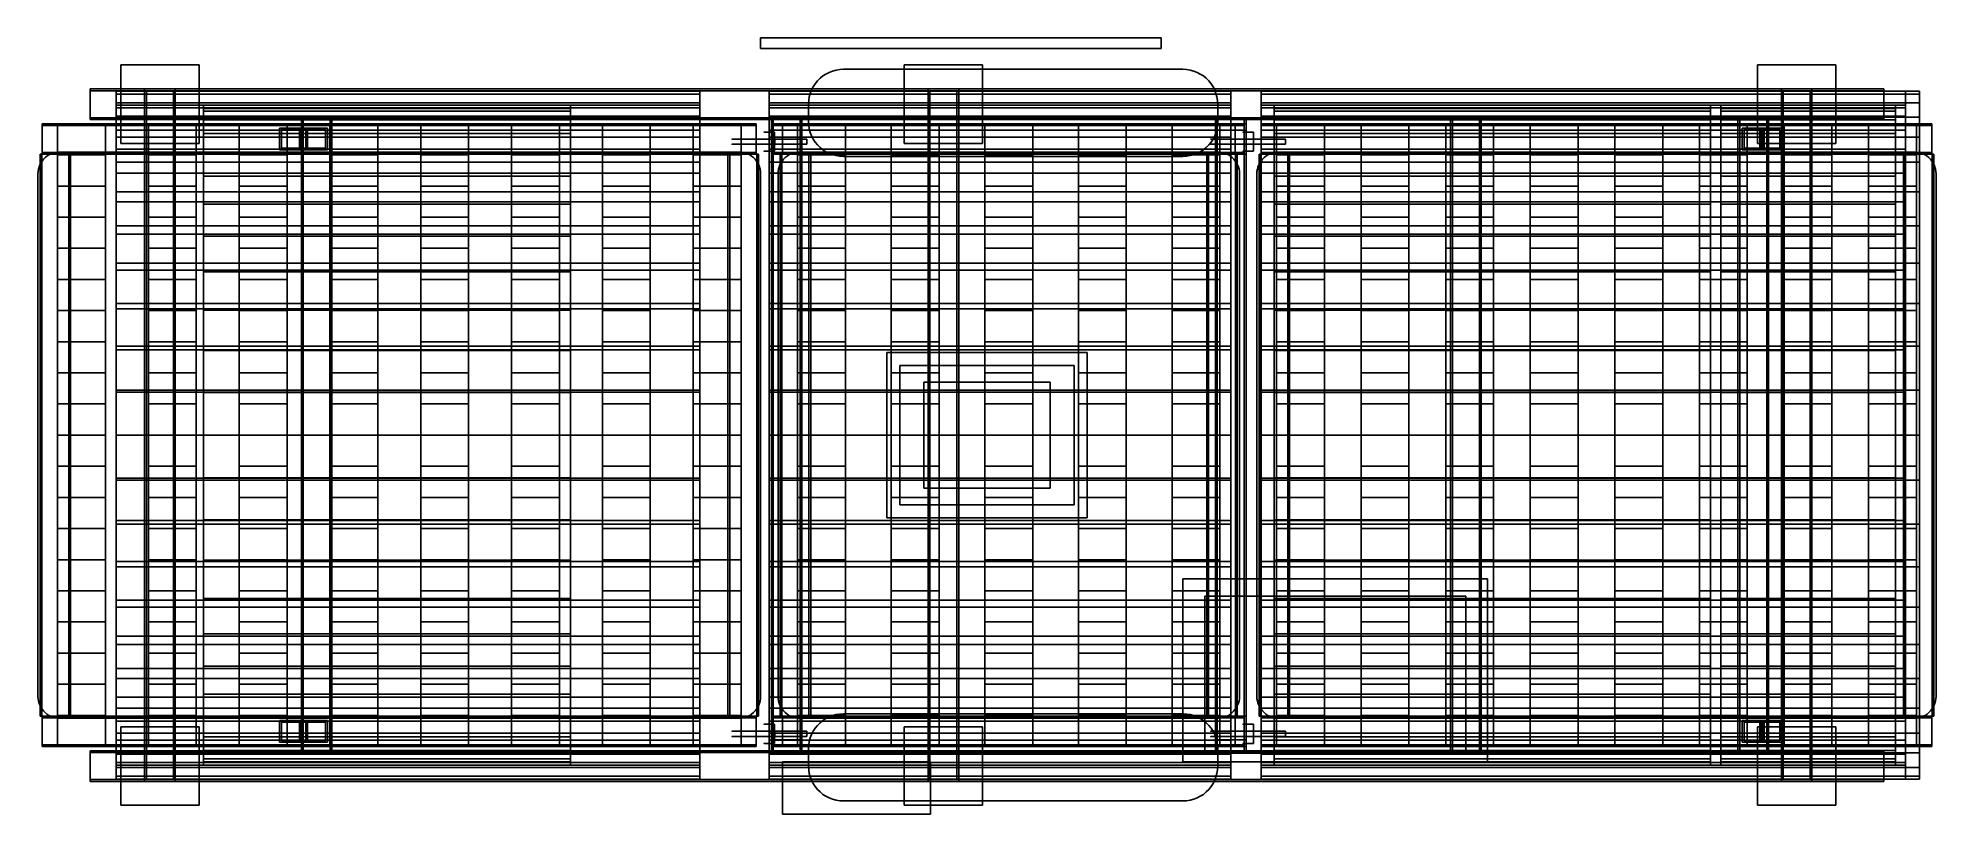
# Model space of a CAD drawing. Header units: millimetres. Extents: x -840 to 1340, y -435 to 456.
import ezdxf

# ---------------------------------------------------------------- set-up
doc = ezdxf.new("R2010")
doc.units = ezdxf.units.MM
for name, color, linetype in [('B01', 7, 'Continuous'), ('B02', 7, 'Continuous'), ('B10', 7, 'Continuous'), ('B11', 7, 'Continuous'), ('B12', 7, 'Continuous'), ('B200', 7, 'Continuous'), ('B201', 7, 'Continuous'), ('B210', 7, 'Continuous'), ('B211', 7, 'Continuous'), ('B220', 7, 'Continuous'), ('B221', 7, 'Continuous'), ('B300', 7, 'Continuous'), ('B301', 7, 'Continuous'), ('B310', 7, 'Continuous'), ('B311', 7, 'Continuous'), ('B320', 7, 'Continuous'), ('B321', 7, 'Continuous'), ('B400', 7, 'Continuous'), ('B401', 7, 'Continuous'), ('B410', 7, 'Continuous'), ('B411', 7, 'Continuous'), ('B50', 7, 'Continuous'), ('B51', 7, 'Continuous'), ('B60', 7, 'Continuous'), ('B61', 7, 'Continuous'), ('B62', 7, 'Continuous'), ('B63', 7, 'Continuous'), ('B64', 7, 'Continuous'), ('C1', 7, 'Continuous'), ('C2', 7, 'Continuous'), ('C3', 7, 'Continuous'), ('C31', 7, 'Continuous'), ('C40', 7, 'Continuous'), ('C41', 7, 'Continuous'), ('D20', 7, 'Continuous'), ('E09', 7, 'Continuous'), ('E10', 7, 'Continuous'), ('E11', 7, 'Continuous'), ('E12', 7, 'Continuous'), ('E13', 7, 'Continuous'), ('E14', 7, 'Continuous'), ('EH0', 7, 'Continuous'), ('EH1', 7, 'Continuous'), ('EH2', 7, 'Continuous'), ('H000', 7, 'Continuous'), ('H001', 7, 'Continuous'), ('H010', 7, 'Continuous'), ('H011', 7, 'Continuous'), ('H100', 7, 'Continuous'), ('H101', 7, 'Continuous'), ('H110', 7, 'Continuous'), ('H111', 7, 'Continuous'), ('L010', 7, 'Continuous'), ('L011', 7, 'Continuous'), ('L020', 7, 'Continuous'), ('L021', 7, 'Continuous'), ('L1000', 7, 'Continuous'), ('L1001', 7, 'Continuous'), ('L1002', 7, 'Continuous'), ('L1003', 7, 'Continuous'), ('L1004', 7, 'Continuous'), ('L1005', 7, 'Continuous'), ('L1006', 7, 'Continuous'), ('L1007', 7, 'Continuous'), ('L200', 7, 'Continuous'), ('R010', 7, 'Continuous'), ('R011', 7, 'Continuous'), ('R020', 7, 'Continuous'), ('R021', 7, 'Continuous'), ('R1000', 7, 'Continuous'), ('R1001', 7, 'Continuous'), ('R1002', 7, 'Continuous'), ('R1003', 7, 'Continuous'), ('R1004', 7, 'Continuous'), ('R1005', 7, 'Continuous'), ('R1006', 7, 'Continuous'), ('R1007', 7, 'Continuous'), ('R200', 7, 'Continuous'), ('S010', 7, 'Continuous'), ('S011', 7, 'Continuous'), ('S020', 7, 'Continuous'), ('S021', 7, 'Continuous'), ('S1000', 7, 'Continuous'), ('S1001', 7, 'Continuous'), ('S1002', 7, 'Continuous'), ('S1003', 7, 'Continuous'), ('S1004', 7, 'Continuous'), ('S200', 7, 'Continuous'), ('T00', 7, 'Continuous'), ('T01', 7, 'Continuous'), ('T10', 7, 'Continuous'), ('T11', 7, 'Continuous')]:
    doc.layers.add(name, color=color, linetype=linetype)

msp = doc.modelspace()

# ---------------------------------------------------------------- linework, layer by layer
at = {"layer": 'B01'}
for points in [[(1280, -362.5), (-780, -362.5)], [(-780, -362.5), (1280, -362.5)], [(-780, -362.5), (-780, -362.5)], [(-780, -362.5), (-780, -397.5)], [(-780, -397.5), (-780, -362.5)], [(1280, -364.5), (-780, -364.5)], [(-780, -364.5), (-780, -395.5)], [(-780, -364.5), (1280, -364.5)], [(-780, -395.5), (-780, -364.5)], [(-780, -364.5), (-780, -364.5)], [(1280, -362.5), (1280, -362.5)], [(1280, -397.5), (1280, -362.5)], [(1280, -362.5), (1280, -397.5)], [(1280, -395.5), (1280, -364.5)], [(1280, -364.5), (1280, -395.5)], [(1280, -364.5), (1280, -364.5)], [(-780, -395.5), (1280, -395.5)], [(-780, -395.5), (1280, -395.5)], [(-780, -395.5), (-780, -395.5)], [(-780, -397.5), (1280, -397.5)], [(-780, -397.5), (1280, -397.5)], [(-780, -397.5), (-780, -397.5)], [(1280, -395.5), (1280, -395.5)], [(1280, -397.5), (1280, -397.5)]]:
    msp.add_lwpolyline(points, dxfattribs=at)
at = {"layer": 'B02'}
for points in [[(1280, 397.5), (-780, 397.5)], [(-780, 397.5), (1280, 397.5)], [(-780, 397.5), (-780, 397.5)], [(-780, 397.5), (-780, 362.5)], [(-780, 362.5), (-780, 397.5)], [(1280, 395.5), (-780, 395.5)], [(-780, 395.5), (-780, 364.5)], [(-780, 395.5), (1280, 395.5)], [(-780, 364.5), (-780, 395.5)], [(-780, 395.5), (-780, 395.5)], [(1280, 397.5), (1280, 397.5)], [(1280, 362.5), (1280, 397.5)], [(1280, 397.5), (1280, 362.5)], [(1280, 364.5), (1280, 395.5)], [(1280, 395.5), (1280, 364.5)], [(1280, 395.5), (1280, 395.5)], [(-780, 364.5), (1280, 364.5)], [(-780, 364.5), (1280, 364.5)], [(-780, 364.5), (-780, 364.5)], [(-780, 362.5), (1280, 362.5)], [(-780, 362.5), (1280, 362.5)], [(-780, 362.5), (-780, 362.5)], [(1280, 364.5), (1280, 364.5)], [(1280, 362.5), (1280, 362.5)]]:
    msp.add_lwpolyline(points, dxfattribs=at)
at = {"layer": 'B10'}
for points in [[(-717.5, 362.5), (-717.5, -362.5)], [(-717.5, -362.5), (-717.5, 362.5)], [(-717.5, 362.5), (-717.5, 362.5)], [(-682.5, 362.5), (-717.5, 362.5)], [(-717.5, 362.5), (-682.5, 362.5)], [(-715.5, 362.5), (-715.5, -362.5)], [(-684.5, 362.5), (-715.5, 362.5)], [(-715.5, -362.5), (-715.5, 362.5)], [(-715.5, 362.5), (-684.5, 362.5)], [(-715.5, 362.5), (-715.5, 362.5)], [(-684.5, -362.5), (-684.5, 362.5)], [(-684.5, -362.5), (-684.5, 362.5)], [(-684.5, 362.5), (-684.5, 362.5)], [(-682.5, -362.5), (-682.5, 362.5)], [(-682.5, -362.5), (-682.5, 362.5)], [(-682.5, 362.5), (-682.5, 362.5)], [(-717.5, -362.5), (-717.5, -362.5)], [(-717.5, -362.5), (-682.5, -362.5)], [(-682.5, -362.5), (-717.5, -362.5)], [(-715.5, -362.5), (-684.5, -362.5)], [(-684.5, -362.5), (-715.5, -362.5)], [(-715.5, -362.5), (-715.5, -362.5)], [(-684.5, -362.5), (-684.5, -362.5)], [(-682.5, -362.5), (-682.5, -362.5)]]:
    msp.add_lwpolyline(points, dxfattribs=at)
at = {"layer": 'B11'}
for points in [[(182.5, 362.5), (182.5, -362.5)], [(182.5, -362.5), (182.5, 362.5)], [(182.5, 362.5), (182.5, 362.5)], [(217.5, 362.5), (182.5, 362.5)], [(182.5, 362.5), (217.5, 362.5)], [(184.5, 362.5), (184.5, -362.5)], [(215.5, 362.5), (184.5, 362.5)], [(184.5, -362.5), (184.5, 362.5)], [(184.5, 362.5), (215.5, 362.5)], [(184.5, 362.5), (184.5, 362.5)], [(215.5, -362.5), (215.5, 362.5)], [(215.5, -362.5), (215.5, 362.5)], [(215.5, 362.5), (215.5, 362.5)], [(217.5, -362.5), (217.5, 362.5)], [(217.5, -362.5), (217.5, 362.5)], [(217.5, 362.5), (217.5, 362.5)], [(182.5, -362.5), (182.5, -362.5)], [(182.5, -362.5), (217.5, -362.5)], [(217.5, -362.5), (182.5, -362.5)], [(184.5, -362.5), (215.5, -362.5)], [(215.5, -362.5), (184.5, -362.5)], [(184.5, -362.5), (184.5, -362.5)], [(215.5, -362.5), (215.5, -362.5)], [(217.5, -362.5), (217.5, -362.5)]]:
    msp.add_lwpolyline(points, dxfattribs=at)
at = {"layer": 'B12'}
for points in [[(1162.5, 362.5), (1162.5, -362.5)], [(1162.5, -362.5), (1162.5, 362.5)], [(1162.5, 362.5), (1162.5, 362.5)], [(1197.5, 362.5), (1162.5, 362.5)], [(1162.5, 362.5), (1197.5, 362.5)], [(1164.5, 362.5), (1164.5, -362.5)], [(1195.5, 362.5), (1164.5, 362.5)], [(1164.5, -362.5), (1164.5, 362.5)], [(1164.5, 362.5), (1195.5, 362.5)], [(1164.5, 362.5), (1164.5, 362.5)], [(1195.5, -362.5), (1195.5, 362.5)], [(1195.5, -362.5), (1195.5, 362.5)], [(1195.5, 362.5), (1195.5, 362.5)], [(1197.5, -362.5), (1197.5, 362.5)], [(1197.5, -362.5), (1197.5, 362.5)], [(1197.5, 362.5), (1197.5, 362.5)], [(1162.5, -362.5), (1162.5, -362.5)], [(1162.5, -362.5), (1197.5, -362.5)], [(1197.5, -362.5), (1162.5, -362.5)], [(1164.5, -362.5), (1195.5, -362.5)], [(1195.5, -362.5), (1164.5, -362.5)], [(1164.5, -362.5), (1164.5, -362.5)], [(1195.5, -362.5), (1195.5, -362.5)], [(1197.5, -362.5), (1197.5, -362.5)]]:
    msp.add_lwpolyline(points, dxfattribs=at)
at = {"layer": 'B200'}
for points in [[(-717.5, -362.5), (-717.5, -362.5)], [(-682.5, -362.5), (-717.5, -362.5)], [(-717.5, -362.5), (-682.5, -362.5)], [(-717.5, -362.5), (-717.5, -397.5)], [(-717.5, -397.5), (-717.5, -362.5)], [(-715.5, -364.5), (-715.5, -364.5)], [(-715.5, -395.5), (-715.5, -364.5)], [(-715.5, -364.5), (-715.5, -395.5)], [(-715.5, -364.5), (-684.5, -364.5)], [(-684.5, -364.5), (-715.5, -364.5)], [(-684.5, -364.5), (-684.5, -364.5)], [(-684.5, -364.5), (-684.5, -395.5)], [(-684.5, -395.5), (-684.5, -364.5)], [(-682.5, -362.5), (-682.5, -362.5)], [(-682.5, -397.5), (-682.5, -362.5)], [(-682.5, -362.5), (-682.5, -397.5)], [(-717.5, -397.5), (-717.5, -397.5)], [(-717.5, -397.5), (-682.5, -397.5)], [(-682.5, -397.5), (-717.5, -397.5)], [(-715.5, -395.5), (-715.5, -395.5)], [(-684.5, -395.5), (-715.5, -395.5)], [(-715.5, -395.5), (-684.5, -395.5)], [(-684.5, -395.5), (-684.5, -395.5)], [(-682.5, -397.5), (-682.5, -397.5)]]:
    msp.add_lwpolyline(points, dxfattribs=at)
at = {"layer": 'B201'}
for points in [[(-717.5, 397.5), (-717.5, 397.5)], [(-682.5, 397.5), (-717.5, 397.5)], [(-717.5, 397.5), (-682.5, 397.5)], [(-717.5, 397.5), (-717.5, 362.5)], [(-717.5, 362.5), (-717.5, 397.5)], [(-715.5, 395.5), (-715.5, 395.5)], [(-715.5, 364.5), (-715.5, 395.5)], [(-715.5, 395.5), (-715.5, 364.5)], [(-715.5, 395.5), (-684.5, 395.5)], [(-684.5, 395.5), (-715.5, 395.5)], [(-684.5, 395.5), (-684.5, 395.5)], [(-684.5, 395.5), (-684.5, 364.5)], [(-684.5, 364.5), (-684.5, 395.5)], [(-682.5, 397.5), (-682.5, 397.5)], [(-682.5, 362.5), (-682.5, 397.5)], [(-682.5, 397.5), (-682.5, 362.5)], [(-717.5, 362.5), (-717.5, 362.5)], [(-717.5, 362.5), (-682.5, 362.5)], [(-682.5, 362.5), (-717.5, 362.5)], [(-715.5, 364.5), (-715.5, 364.5)], [(-684.5, 364.5), (-715.5, 364.5)], [(-715.5, 364.5), (-684.5, 364.5)], [(-684.5, 364.5), (-684.5, 364.5)], [(-682.5, 362.5), (-682.5, 362.5)]]:
    msp.add_lwpolyline(points, dxfattribs=at)
at = {"layer": 'B210'}
for points in [[(182.5, -362.5), (182.5, -362.5)], [(217.5, -362.5), (182.5, -362.5)], [(182.5, -362.5), (217.5, -362.5)], [(182.5, -362.5), (182.5, -397.5)], [(182.5, -397.5), (182.5, -362.5)], [(184.5, -364.5), (184.5, -364.5)], [(184.5, -395.5), (184.5, -364.5)], [(184.5, -364.5), (184.5, -395.5)], [(184.5, -364.5), (215.5, -364.5)], [(215.5, -364.5), (184.5, -364.5)], [(215.5, -364.5), (215.5, -364.5)], [(215.5, -364.5), (215.5, -395.5)], [(215.5, -395.5), (215.5, -364.5)], [(217.5, -362.5), (217.5, -362.5)], [(217.5, -397.5), (217.5, -362.5)], [(217.5, -362.5), (217.5, -397.5)], [(182.5, -397.5), (182.5, -397.5)], [(182.5, -397.5), (217.5, -397.5)], [(217.5, -397.5), (182.5, -397.5)], [(184.5, -395.5), (184.5, -395.5)], [(215.5, -395.5), (184.5, -395.5)], [(184.5, -395.5), (215.5, -395.5)], [(215.5, -395.5), (215.5, -395.5)], [(217.5, -397.5), (217.5, -397.5)]]:
    msp.add_lwpolyline(points, dxfattribs=at)
at = {"layer": 'B211'}
for points in [[(182.5, 397.5), (182.5, 397.5)], [(217.5, 397.5), (182.5, 397.5)], [(182.5, 397.5), (217.5, 397.5)], [(182.5, 397.5), (182.5, 362.5)], [(182.5, 362.5), (182.5, 397.5)], [(184.5, 395.5), (184.5, 395.5)], [(184.5, 364.5), (184.5, 395.5)], [(184.5, 395.5), (184.5, 364.5)], [(184.5, 395.5), (215.5, 395.5)], [(215.5, 395.5), (184.5, 395.5)], [(215.5, 395.5), (215.5, 395.5)], [(215.5, 395.5), (215.5, 364.5)], [(215.5, 364.5), (215.5, 395.5)], [(217.5, 397.5), (217.5, 397.5)], [(217.5, 362.5), (217.5, 397.5)], [(217.5, 397.5), (217.5, 362.5)], [(182.5, 362.5), (182.5, 362.5)], [(182.5, 362.5), (217.5, 362.5)], [(217.5, 362.5), (182.5, 362.5)], [(184.5, 364.5), (184.5, 364.5)], [(215.5, 364.5), (184.5, 364.5)], [(184.5, 364.5), (215.5, 364.5)], [(215.5, 364.5), (215.5, 364.5)], [(217.5, 362.5), (217.5, 362.5)]]:
    msp.add_lwpolyline(points, dxfattribs=at)
at = {"layer": 'B220'}
for points in [[(1162.5, -362.5), (1162.5, -362.5)], [(1197.5, -362.5), (1162.5, -362.5)], [(1162.5, -362.5), (1197.5, -362.5)], [(1162.5, -362.5), (1162.5, -397.5)], [(1162.5, -397.5), (1162.5, -362.5)], [(1164.5, -364.5), (1164.5, -364.5)], [(1164.5, -395.5), (1164.5, -364.5)], [(1164.5, -364.5), (1164.5, -395.5)], [(1164.5, -364.5), (1195.5, -364.5)], [(1195.5, -364.5), (1164.5, -364.5)], [(1195.5, -364.5), (1195.5, -364.5)], [(1195.5, -364.5), (1195.5, -395.5)], [(1195.5, -395.5), (1195.5, -364.5)], [(1197.5, -362.5), (1197.5, -362.5)], [(1197.5, -397.5), (1197.5, -362.5)], [(1197.5, -362.5), (1197.5, -397.5)], [(1162.5, -397.5), (1162.5, -397.5)], [(1162.5, -397.5), (1197.5, -397.5)], [(1197.5, -397.5), (1162.5, -397.5)], [(1164.5, -395.5), (1164.5, -395.5)], [(1195.5, -395.5), (1164.5, -395.5)], [(1164.5, -395.5), (1195.5, -395.5)], [(1195.5, -395.5), (1195.5, -395.5)], [(1197.5, -397.5), (1197.5, -397.5)]]:
    msp.add_lwpolyline(points, dxfattribs=at)
at = {"layer": 'B221'}
for points in [[(1162.5, 397.5), (1162.5, 397.5)], [(1197.5, 397.5), (1162.5, 397.5)], [(1162.5, 397.5), (1197.5, 397.5)], [(1162.5, 397.5), (1162.5, 362.5)], [(1162.5, 362.5), (1162.5, 397.5)], [(1164.5, 395.5), (1164.5, 395.5)], [(1164.5, 364.5), (1164.5, 395.5)], [(1164.5, 395.5), (1164.5, 364.5)], [(1164.5, 395.5), (1195.5, 395.5)], [(1195.5, 395.5), (1164.5, 395.5)], [(1195.5, 395.5), (1195.5, 395.5)], [(1195.5, 395.5), (1195.5, 364.5)], [(1195.5, 364.5), (1195.5, 395.5)], [(1197.5, 397.5), (1197.5, 397.5)], [(1197.5, 362.5), (1197.5, 397.5)], [(1197.5, 397.5), (1197.5, 362.5)], [(1162.5, 362.5), (1162.5, 362.5)], [(1162.5, 362.5), (1197.5, 362.5)], [(1197.5, 362.5), (1162.5, 362.5)], [(1164.5, 364.5), (1164.5, 364.5)], [(1195.5, 364.5), (1164.5, 364.5)], [(1164.5, 364.5), (1195.5, 364.5)], [(1195.5, 364.5), (1195.5, 364.5)], [(1197.5, 362.5), (1197.5, 362.5)]]:
    msp.add_lwpolyline(points, dxfattribs=at)
at = {"layer": 'B300'}
for points in [[(-745, -425), (-745, -335)], [(-745, -335), (-745, -335)], [(-745, -335), (-745, -425)], [(-655, -335), (-745, -335)], [(-745, -335), (-655, -335)], [(-655, -335), (-655, -425)], [(-655, -335), (-655, -335)], [(-655, -425), (-655, -335)], [(-745, -425), (-745, -425)], [(-745, -425), (-655, -425)], [(-655, -425), (-745, -425)], [(-655, -425), (-655, -425)]]:
    msp.add_lwpolyline(points, dxfattribs=at)
at = {"layer": 'B301'}
for points in [[(-745, 335), (-745, 425)], [(-745, 425), (-745, 425)], [(-745, 425), (-745, 335)], [(-655, 425), (-745, 425)], [(-745, 425), (-655, 425)], [(-655, 425), (-655, 335)], [(-655, 425), (-655, 425)], [(-655, 335), (-655, 425)], [(-745, 335), (-745, 335)], [(-745, 335), (-655, 335)], [(-655, 335), (-745, 335)], [(-655, 335), (-655, 335)]]:
    msp.add_lwpolyline(points, dxfattribs=at)
at = {"layer": 'B310'}
for points in [[(155, -425), (155, -335)], [(155, -335), (155, -335)], [(155, -335), (155, -425)], [(245, -335), (155, -335)], [(155, -335), (245, -335)], [(245, -335), (245, -425)], [(245, -335), (245, -335)], [(245, -425), (245, -335)], [(155, -425), (155, -425)], [(155, -425), (245, -425)], [(245, -425), (155, -425)], [(245, -425), (245, -425)]]:
    msp.add_lwpolyline(points, dxfattribs=at)
at = {"layer": 'B311'}
for points in [[(155, 335), (155, 425)], [(155, 425), (155, 425)], [(155, 425), (155, 335)], [(245, 425), (155, 425)], [(155, 425), (245, 425)], [(245, 425), (245, 335)], [(245, 425), (245, 425)], [(245, 335), (245, 425)], [(155, 335), (155, 335)], [(155, 335), (245, 335)], [(245, 335), (155, 335)], [(245, 335), (245, 335)]]:
    msp.add_lwpolyline(points, dxfattribs=at)
at = {"layer": 'B320'}
for points in [[(1135, -425), (1135, -335)], [(1135, -335), (1135, -335)], [(1135, -335), (1135, -425)], [(1225, -335), (1135, -335)], [(1135, -335), (1225, -335)], [(1225, -335), (1225, -425)], [(1225, -335), (1225, -335)], [(1225, -425), (1225, -335)], [(1135, -425), (1135, -425)], [(1135, -425), (1225, -425)], [(1225, -425), (1135, -425)], [(1225, -425), (1225, -425)]]:
    msp.add_lwpolyline(points, dxfattribs=at)
at = {"layer": 'B321'}
for points in [[(1135, 335), (1135, 425)], [(1135, 425), (1135, 425)], [(1135, 425), (1135, 335)], [(1225, 425), (1135, 425)], [(1135, 425), (1225, 425)], [(1225, 425), (1225, 335)], [(1225, 425), (1225, 425)], [(1225, 335), (1225, 425)], [(1135, 335), (1135, 335)], [(1135, 335), (1225, 335)], [(1225, 335), (1135, 335)], [(1225, 335), (1225, 335)]]:
    msp.add_lwpolyline(points, dxfattribs=at)
at = {"layer": 'B400'}
for points in [[(2.5, -322.5), (2.5, -322.5)], [(37.5, -322.5), (2.5, -322.5)], [(2.5, -322.5), (37.5, -322.5)], [(2.5, -322.5), (2.5, -357.5)], [(2.5, -357.5), (2.5, -322.5)], [(4.5, -324.5), (4.5, -324.5)], [(4.5, -355.5), (4.5, -324.5)], [(4.5, -324.5), (4.5, -355.5)], [(4.5, -324.5), (35.5, -324.5)], [(35.5, -324.5), (4.5, -324.5)], [(35.5, -324.5), (35.5, -324.5)], [(35.5, -324.5), (35.5, -355.5)], [(35.5, -355.5), (35.5, -324.5)], [(37.5, -322.5), (37.5, -322.5)], [(37.5, -357.5), (37.5, -322.5)], [(37.5, -322.5), (37.5, -357.5)], [(2.5, -357.5), (2.5, -357.5)], [(2.5, -357.5), (37.5, -357.5)], [(37.5, -357.5), (2.5, -357.5)], [(4.5, -355.5), (4.5, -355.5)], [(35.5, -355.5), (4.5, -355.5)], [(4.5, -355.5), (35.5, -355.5)], [(35.5, -355.5), (35.5, -355.5)], [(37.5, -357.5), (37.5, -357.5)]]:
    msp.add_lwpolyline(points, dxfattribs=at)
at = {"layer": 'B401'}
for points in [[(2.5, 357.5), (2.5, 357.5)], [(37.5, 357.5), (2.5, 357.5)], [(2.5, 357.5), (37.5, 357.5)], [(2.5, 357.5), (2.5, 322.5)], [(2.5, 322.5), (2.5, 357.5)], [(4.5, 355.5), (4.5, 355.5)], [(4.5, 324.5), (4.5, 355.5)], [(4.5, 355.5), (4.5, 324.5)], [(4.5, 355.5), (35.5, 355.5)], [(35.5, 355.5), (4.5, 355.5)], [(35.5, 355.5), (35.5, 355.5)], [(35.5, 355.5), (35.5, 324.5)], [(35.5, 324.5), (35.5, 355.5)], [(37.5, 357.5), (37.5, 357.5)], [(37.5, 322.5), (37.5, 357.5)], [(37.5, 357.5), (37.5, 322.5)], [(2.5, 322.5), (2.5, 322.5)], [(2.5, 322.5), (37.5, 322.5)], [(37.5, 322.5), (2.5, 322.5)], [(4.5, 324.5), (4.5, 324.5)], [(35.5, 324.5), (4.5, 324.5)], [(4.5, 324.5), (35.5, 324.5)], [(35.5, 324.5), (35.5, 324.5)], [(37.5, 322.5), (37.5, 322.5)]]:
    msp.add_lwpolyline(points, dxfattribs=at)
at = {"layer": 'B410'}
for points in [[(512.5, -322.5), (512.5, -322.5)], [(547.5, -322.5), (512.5, -322.5)], [(512.5, -322.5), (547.5, -322.5)], [(512.5, -322.5), (512.5, -357.5)], [(512.5, -357.5), (512.5, -322.5)], [(514.5, -324.5), (514.5, -324.5)], [(514.5, -355.5), (514.5, -324.5)], [(514.5, -324.5), (514.5, -355.5)], [(514.5, -324.5), (545.5, -324.5)], [(545.5, -324.5), (514.5, -324.5)], [(545.5, -324.5), (545.5, -324.5)], [(545.5, -324.5), (545.5, -355.5)], [(545.5, -355.5), (545.5, -324.5)], [(547.5, -322.5), (547.5, -322.5)], [(547.5, -357.5), (547.5, -322.5)], [(547.5, -322.5), (547.5, -357.5)], [(512.5, -357.5), (512.5, -357.5)], [(512.5, -357.5), (547.5, -357.5)], [(547.5, -357.5), (512.5, -357.5)], [(514.5, -355.5), (514.5, -355.5)], [(545.5, -355.5), (514.5, -355.5)], [(514.5, -355.5), (545.5, -355.5)], [(545.5, -355.5), (545.5, -355.5)], [(547.5, -357.5), (547.5, -357.5)]]:
    msp.add_lwpolyline(points, dxfattribs=at)
at = {"layer": 'B411'}
for points in [[(512.5, 357.5), (512.5, 357.5)], [(547.5, 357.5), (512.5, 357.5)], [(512.5, 357.5), (547.5, 357.5)], [(512.5, 357.5), (512.5, 322.5)], [(512.5, 322.5), (512.5, 357.5)], [(514.5, 355.5), (514.5, 355.5)], [(514.5, 324.5), (514.5, 355.5)], [(514.5, 355.5), (514.5, 324.5)], [(514.5, 355.5), (545.5, 355.5)], [(545.5, 355.5), (514.5, 355.5)], [(545.5, 355.5), (545.5, 355.5)], [(545.5, 355.5), (545.5, 324.5)], [(545.5, 324.5), (545.5, 355.5)], [(547.5, 357.5), (547.5, 357.5)], [(547.5, 322.5), (547.5, 357.5)], [(547.5, 357.5), (547.5, 322.5)], [(512.5, 322.5), (512.5, 322.5)], [(512.5, 322.5), (547.5, 322.5)], [(547.5, 322.5), (512.5, 322.5)], [(514.5, 324.5), (514.5, 324.5)], [(545.5, 324.5), (514.5, 324.5)], [(514.5, 324.5), (545.5, 324.5)], [(545.5, 324.5), (545.5, 324.5)], [(547.5, 322.5), (547.5, 322.5)]]:
    msp.add_lwpolyline(points, dxfattribs=at)
at = {"layer": 'B50'}
for points in [[(2.5, 350), (2.5, -350)], [(2.5, -350), (2.5, 350)], [(2.5, 350), (2.5, 350)], [(37.5, 350), (2.5, 350)], [(2.5, 350), (37.5, 350)], [(4.5, 350), (4.5, -350)], [(35.5, 350), (4.5, 350)], [(4.5, -350), (4.5, 350)], [(4.5, 350), (35.5, 350)], [(4.5, 350), (4.5, 350)], [(35.5, -350), (35.5, 350)], [(35.5, -350), (35.5, 350)], [(35.5, 350), (35.5, 350)], [(37.5, -350), (37.5, 350)], [(37.5, -350), (37.5, 350)], [(37.5, 350), (37.5, 350)], [(2.5, -350), (2.5, -350)], [(2.5, -350), (37.5, -350)], [(37.5, -350), (2.5, -350)], [(4.5, -350), (35.5, -350)], [(35.5, -350), (4.5, -350)], [(4.5, -350), (4.5, -350)], [(35.5, -350), (35.5, -350)], [(37.5, -350), (37.5, -350)]]:
    msp.add_lwpolyline(points, dxfattribs=at)
at = {"layer": 'B51'}
for points in [[(512.5, 350), (512.5, -350)], [(512.5, -350), (512.5, 350)], [(512.5, 350), (512.5, 350)], [(547.5, 350), (512.5, 350)], [(512.5, 350), (547.5, 350)], [(514.5, 350), (514.5, -350)], [(545.5, 350), (514.5, 350)], [(514.5, -350), (514.5, 350)], [(514.5, 350), (545.5, 350)], [(514.5, 350), (514.5, 350)], [(545.5, -350), (545.5, 350)], [(545.5, -350), (545.5, 350)], [(545.5, 350), (545.5, 350)], [(547.5, -350), (547.5, 350)], [(547.5, -350), (547.5, 350)], [(547.5, 350), (547.5, 350)], [(512.5, -350), (512.5, -350)], [(512.5, -350), (547.5, -350)], [(547.5, -350), (512.5, -350)], [(514.5, -350), (545.5, -350)], [(545.5, -350), (514.5, -350)], [(514.5, -350), (514.5, -350)], [(545.5, -350), (545.5, -350)], [(547.5, -350), (547.5, -350)]]:
    msp.add_lwpolyline(points, dxfattribs=at)
at = {"layer": 'B60'}
for points in [[(-537.5, 362.5), (-537.5, -362.5)], [(-537.5, -362.5), (-537.5, 362.5)], [(-537.5, 362.5), (-537.5, 362.5)], [(-502.5, 362.5), (-537.5, 362.5)], [(-537.5, 362.5), (-502.5, 362.5)], [(-535.5, 362.5), (-535.5, -362.5)], [(-504.5, 362.5), (-535.5, 362.5)], [(-535.5, -362.5), (-535.5, 362.5)], [(-535.5, 362.5), (-504.5, 362.5)], [(-535.5, 362.5), (-535.5, 362.5)], [(-504.5, -362.5), (-504.5, 362.5)], [(-504.5, -362.5), (-504.5, 362.5)], [(-504.5, 362.5), (-504.5, 362.5)], [(-502.5, -362.5), (-502.5, 362.5)], [(-502.5, -362.5), (-502.5, 362.5)], [(-502.5, 362.5), (-502.5, 362.5)], [(-537.5, -362.5), (-537.5, -362.5)], [(-537.5, -362.5), (-502.5, -362.5)], [(-502.5, -362.5), (-537.5, -362.5)], [(-535.5, -362.5), (-504.5, -362.5)], [(-504.5, -362.5), (-535.5, -362.5)], [(-535.5, -362.5), (-535.5, -362.5)], [(-504.5, -362.5), (-504.5, -362.5)], [(-502.5, -362.5), (-502.5, -362.5)]]:
    msp.add_lwpolyline(points, dxfattribs=at)
at = {"layer": 'B61'}
for points in [[(2.5, 362.5), (2.5, -362.5)], [(2.5, -362.5), (2.5, 362.5)], [(2.5, 362.5), (2.5, 362.5)], [(37.5, 362.5), (2.5, 362.5)], [(2.5, 362.5), (37.5, 362.5)], [(4.5, 362.5), (4.5, -362.5)], [(35.5, 362.5), (4.5, 362.5)], [(4.5, -362.5), (4.5, 362.5)], [(4.5, 362.5), (35.5, 362.5)], [(4.5, 362.5), (4.5, 362.5)], [(35.5, -362.5), (35.5, 362.5)], [(35.5, -362.5), (35.5, 362.5)], [(35.5, 362.5), (35.5, 362.5)], [(37.5, -362.5), (37.5, 362.5)], [(37.5, -362.5), (37.5, 362.5)], [(37.5, 362.5), (37.5, 362.5)], [(2.5, -362.5), (2.5, -362.5)], [(2.5, -362.5), (37.5, -362.5)], [(37.5, -362.5), (2.5, -362.5)], [(4.5, -362.5), (35.5, -362.5)], [(35.5, -362.5), (4.5, -362.5)], [(4.5, -362.5), (4.5, -362.5)], [(35.5, -362.5), (35.5, -362.5)], [(37.5, -362.5), (37.5, -362.5)]]:
    msp.add_lwpolyline(points, dxfattribs=at)
at = {"layer": 'B62'}
for points in [[(512.5, 362.5), (512.5, -362.5)], [(512.5, -362.5), (512.5, 362.5)], [(512.5, 362.5), (512.5, 362.5)], [(547.5, 362.5), (512.5, 362.5)], [(512.5, 362.5), (547.5, 362.5)], [(514.5, 362.5), (514.5, -362.5)], [(545.5, 362.5), (514.5, 362.5)], [(514.5, -362.5), (514.5, 362.5)], [(514.5, 362.5), (545.5, 362.5)], [(514.5, 362.5), (514.5, 362.5)], [(545.5, -362.5), (545.5, 362.5)], [(545.5, -362.5), (545.5, 362.5)], [(545.5, 362.5), (545.5, 362.5)], [(547.5, -362.5), (547.5, 362.5)], [(547.5, -362.5), (547.5, 362.5)], [(547.5, 362.5), (547.5, 362.5)], [(512.5, -362.5), (512.5, -362.5)], [(512.5, -362.5), (547.5, -362.5)], [(547.5, -362.5), (512.5, -362.5)], [(514.5, -362.5), (545.5, -362.5)], [(545.5, -362.5), (514.5, -362.5)], [(514.5, -362.5), (514.5, -362.5)], [(545.5, -362.5), (545.5, -362.5)], [(547.5, -362.5), (547.5, -362.5)]]:
    msp.add_lwpolyline(points, dxfattribs=at)
at = {"layer": 'B63'}
for points in [[(782.5, 362.5), (782.5, -362.5)], [(782.5, -362.5), (782.5, 362.5)], [(782.5, 362.5), (782.5, 362.5)], [(817.5, 362.5), (782.5, 362.5)], [(782.5, 362.5), (817.5, 362.5)], [(784.5, 362.5), (784.5, -362.5)], [(815.5, 362.5), (784.5, 362.5)], [(784.5, -362.5), (784.5, 362.5)], [(784.5, 362.5), (815.5, 362.5)], [(784.5, 362.5), (784.5, 362.5)], [(815.5, -362.5), (815.5, 362.5)], [(815.5, -362.5), (815.5, 362.5)], [(815.5, 362.5), (815.5, 362.5)], [(817.5, -362.5), (817.5, 362.5)], [(817.5, -362.5), (817.5, 362.5)], [(817.5, 362.5), (817.5, 362.5)], [(782.5, -362.5), (782.5, -362.5)], [(782.5, -362.5), (817.5, -362.5)], [(817.5, -362.5), (782.5, -362.5)], [(784.5, -362.5), (815.5, -362.5)], [(815.5, -362.5), (784.5, -362.5)], [(784.5, -362.5), (784.5, -362.5)], [(815.5, -362.5), (815.5, -362.5)], [(817.5, -362.5), (817.5, -362.5)]]:
    msp.add_lwpolyline(points, dxfattribs=at)
at = {"layer": 'B64'}
for points in [[(1112.5, 362.5), (1112.5, -362.5)], [(1112.5, -362.5), (1112.5, 362.5)], [(1112.5, 362.5), (1112.5, 362.5)], [(1147.5, 362.5), (1112.5, 362.5)], [(1112.5, 362.5), (1147.5, 362.5)], [(1114.5, 362.5), (1114.5, -362.5)], [(1145.5, 362.5), (1114.5, 362.5)], [(1114.5, -362.5), (1114.5, 362.5)], [(1114.5, 362.5), (1145.5, 362.5)], [(1114.5, 362.5), (1114.5, 362.5)], [(1145.5, -362.5), (1145.5, 362.5)], [(1145.5, -362.5), (1145.5, 362.5)], [(1145.5, 362.5), (1145.5, 362.5)], [(1147.5, -362.5), (1147.5, 362.5)], [(1147.5, -362.5), (1147.5, 362.5)], [(1147.5, 362.5), (1147.5, 362.5)], [(1112.5, -362.5), (1112.5, -362.5)], [(1112.5, -362.5), (1147.5, -362.5)], [(1147.5, -362.5), (1112.5, -362.5)], [(1114.5, -362.5), (1145.5, -362.5)], [(1145.5, -362.5), (1114.5, -362.5)], [(1114.5, -362.5), (1114.5, -362.5)], [(1145.5, -362.5), (1145.5, -362.5)], [(1147.5, -362.5), (1147.5, -362.5)]]:
    msp.add_lwpolyline(points, dxfattribs=at)
at = {"layer": 'C1'}
for points in [[(-80, 395), (-750, 395)], [(-750, 395), (-750, 391.6)], [(-750, 379), (-750, 395)], [(-80, 391.6), (-80, 395)], [(-80, 395), (-80, 379)], [(-80, 391.6), (-750, 391.6)], [(-750, 391.6), (-750, 381.5)], [(-80, 381.5), (-750, 381.5)], [(-750, 381.5), (-750, 364.9)], [(-80, 379), (-750, 379)], [(-750, 375.8), (-750, 379)], [(-80, 375.8), (-750, 375.8)], [(-750, 366.1), (-750, 375.8)], [(-80, 381.5), (-80, 391.6)], [(-80, 364.9), (-80, 381.5)], [(-80, 379), (-80, 375.8)], [(-80, 375.8), (-80, 366.1)], [(-80, 366.1), (-750, 366.1)], [(-750, 350.2), (-750, 366.1)], [(-80, 364.9), (-750, 364.9)], [(-750, 364.9), (-750, 342.1)], [(-80, 350.2), (-750, 350.2)], [(-750, 328.2), (-750, 350.2)], [(-80, 366.1), (-80, 350.2)], [(-80, 342.1), (-80, 364.9)], [(-80, 350.2), (-80, 328.2)], [(-80, 342.1), (-750, 342.1)], [(-750, 342.1), (-750, 313.4)], [(-80, 328.2), (-750, 328.2)], [(-750, 300.7), (-750, 328.2)], [(-80, 313.4), (-80, 342.1)], [(-80, 328.2), (-80, 300.7)], [(-80, 313.4), (-750, 313.4)], [(-750, 313.4), (-750, 279.3)], [(-80, 279.3), (-80, 313.4)], [(-80, 300.7), (-750, 300.7)], [(-750, 268), (-750, 300.7)], [(-80, 300.7), (-80, 268)], [(-80, 279.3), (-750, 279.3)], [(-750, 279.3), (-750, 240.5)], [(-80, 268), (-750, 268)], [(-750, 230.7), (-750, 268)], [(-80, 240.5), (-80, 279.3)], [(-80, 268), (-80, 230.7)], [(-80, 240.5), (-750, 240.5)], [(-750, 240.5), (-750, 197.5)], [(-80, 197.5), (-80, 240.5)], [(-80, 230.7), (-750, 230.7)], [(-750, 189.5), (-750, 230.7)], [(-80, 230.7), (-80, 189.5)], [(-80, 197.5), (-750, 197.5)], [(-750, 197.5), (-750, 151.2)], [(-80, 151.2), (-80, 197.5)], [(-80, 189.5), (-750, 189.5)], [(-750, 145), (-750, 189.5)], [(-80, 189.5), (-80, 145)], [(-80, 151.2), (-750, 151.2)], [(-750, 151.2), (-750, 102.2)], [(-80, 145), (-750, 145)], [(-750, 98.1), (-750, 145)], [(-80, 102.2), (-80, 151.2)], [(-80, 145), (-80, 98.1)], [(-80, 102.2), (-750, 102.2)], [(-750, 102.2), (-750, 51.6)], [(-80, 98.1), (-750, 98.1)], [(-750, 49.5), (-750, 98.1)], [(-80, 51.6), (-80, 102.2)], [(-80, 98.1), (-80, 49.5)], [(-80, 51.6), (-750, 51.6)], [(-750, 51.6), (-750, 0)], [(-80, 49.5), (-750, 49.5)], [(-750, 0), (-750, 49.5)], [(-80, 0), (-80, 51.6)], [(-80, 49.5), (-80, 0)], [(-80, 0), (-750, 0)], [(-750, 0), (-750, -51.6)], [(-80, 0), (-750, 0)], [(-750, -49.5), (-750, 0)], [(-80, -51.6), (-80, 0)], [(-80, 0), (-80, -49.5)], [(-80, -49.5), (-750, -49.5)], [(-750, -98.1), (-750, -49.5)], [(-80, -51.6), (-750, -51.6)], [(-750, -51.6), (-750, -102.2)], [(-80, -49.5), (-80, -98.1)], [(-80, -102.2), (-80, -51.6)], [(-80, -98.1), (-750, -98.1)], [(-750, -145), (-750, -98.1)], [(-80, -102.2), (-750, -102.2)], [(-750, -102.2), (-750, -151.2)], [(-80, -98.1), (-80, -145)], [(-80, -151.2), (-80, -102.2)], [(-80, -145), (-750, -145)], [(-750, -189.5), (-750, -145)], [(-80, -151.2), (-750, -151.2)], [(-750, -151.2), (-750, -197.5)], [(-80, -145), (-80, -189.5)], [(-80, -197.5), (-80, -151.2)], [(-80, -189.5), (-750, -189.5)], [(-750, -230.7), (-750, -189.5)], [(-80, -189.5), (-80, -230.7)], [(-80, -197.5), (-750, -197.5)], [(-750, -197.5), (-750, -240.5)], [(-80, -240.5), (-80, -197.5)], [(-80, -230.7), (-750, -230.7)], [(-750, -268), (-750, -230.7)], [(-80, -230.7), (-80, -268)], [(-80, -240.5), (-750, -240.5)], [(-750, -240.5), (-750, -279.3)], [(-80, -279.3), (-80, -240.5)], [(-80, -268), (-750, -268)], [(-750, -300.7), (-750, -268)], [(-80, -279.3), (-750, -279.3)], [(-750, -279.3), (-750, -313.4)], [(-80, -268), (-80, -300.7)], [(-80, -313.4), (-80, -279.3)], [(-80, -300.7), (-750, -300.7)], [(-750, -328.2), (-750, -300.7)], [(-80, -300.7), (-80, -328.2)], [(-80, -313.4), (-750, -313.4)], [(-750, -313.4), (-750, -342.1)], [(-80, -342.1), (-80, -313.4)], [(-80, -328.2), (-750, -328.2)], [(-750, -350.2), (-750, -328.2)], [(-80, -342.1), (-750, -342.1)], [(-750, -342.1), (-750, -364.9)], [(-80, -328.2), (-80, -350.2)], [(-80, -364.9), (-80, -342.1)], [(-80, -350.2), (-750, -350.2)], [(-750, -366.1), (-750, -350.2)], [(-80, -364.9), (-750, -364.9)], [(-750, -364.9), (-750, -381.5)], [(-80, -366.1), (-750, -366.1)], [(-750, -375.8), (-750, -366.1)], [(-80, -350.2), (-80, -366.1)], [(-80, -381.5), (-80, -364.9)], [(-80, -366.1), (-80, -375.8)], [(-80, -375.8), (-750, -375.8)], [(-750, -379), (-750, -375.8)], [(-80, -379), (-750, -379)], [(-750, -395), (-750, -379)], [(-80, -381.5), (-750, -381.5)], [(-750, -381.5), (-750, -391.6)], [(-80, -391.6), (-750, -391.6)], [(-750, -391.6), (-750, -395)], [(-80, -375.8), (-80, -379)], [(-80, -379), (-80, -395)], [(-80, -391.6), (-80, -381.5)], [(-80, -395), (-80, -391.6)], [(-750, -395), (-80, -395)]]:
    msp.add_lwpolyline(points, dxfattribs=at)
at = {"layer": 'C2'}
for points in [[(530, 395), (0, 395)], [(0, 395), (0, 391.6)], [(0, 379), (0, 395)], [(530, 391.6), (530, 395)], [(530, 395), (530, 379)], [(530, 391.6), (0, 391.6)], [(0, 391.6), (0, 381.5)], [(530, 381.5), (0, 381.5)], [(0, 381.5), (0, 364.9)], [(530, 379), (0, 379)], [(0, 375.8), (0, 379)], [(530, 375.8), (0, 375.8)], [(0, 366.1), (0, 375.8)], [(530, 381.5), (530, 391.6)], [(530, 364.9), (530, 381.5)], [(530, 379), (530, 375.8)], [(530, 375.8), (530, 366.1)], [(530, 366.1), (0, 366.1)], [(0, 350.2), (0, 366.1)], [(530, 364.9), (0, 364.9)], [(0, 364.9), (0, 342.1)], [(530, 350.2), (0, 350.2)], [(0, 328.2), (0, 350.2)], [(530, 366.1), (530, 350.2)], [(530, 342.1), (530, 364.9)], [(530, 350.2), (530, 328.2)], [(530, 342.1), (0, 342.1)], [(0, 342.1), (0, 313.4)], [(530, 328.2), (0, 328.2)], [(0, 300.7), (0, 328.2)], [(530, 313.4), (530, 342.1)], [(530, 328.2), (530, 300.7)], [(530, 313.4), (0, 313.4)], [(0, 313.4), (0, 279.3)], [(530, 279.3), (530, 313.4)], [(530, 300.7), (0, 300.7)], [(0, 268), (0, 300.7)], [(530, 300.7), (530, 268)], [(530, 279.3), (0, 279.3)], [(0, 279.3), (0, 240.5)], [(530, 268), (0, 268)], [(0, 230.7), (0, 268)], [(530, 240.5), (530, 279.3)], [(530, 268), (530, 230.7)], [(530, 240.5), (0, 240.5)], [(0, 240.5), (0, 197.5)], [(530, 197.5), (530, 240.5)], [(530, 230.7), (0, 230.7)], [(0, 189.5), (0, 230.7)], [(530, 230.7), (530, 189.5)], [(530, 197.5), (0, 197.5)], [(0, 197.5), (0, 151.2)], [(530, 151.2), (530, 197.5)], [(530, 189.5), (0, 189.5)], [(0, 145), (0, 189.5)], [(530, 189.5), (530, 145)], [(530, 151.2), (0, 151.2)], [(0, 151.2), (0, 102.2)], [(530, 145), (0, 145)], [(0, 98.1), (0, 145)], [(530, 102.2), (530, 151.2)], [(530, 145), (530, 98.1)], [(530, 102.2), (0, 102.2)], [(0, 102.2), (0, 51.6)], [(530, 98.1), (0, 98.1)], [(0, 49.5), (0, 98.1)], [(530, 51.6), (530, 102.2)], [(530, 98.1), (530, 49.5)], [(530, 51.6), (0, 51.6)], [(0, 51.6), (0, 0)], [(530, 49.5), (0, 49.5)], [(0, 0), (0, 49.5)], [(530, 0), (530, 51.6)], [(530, 49.5), (530, 0)], [(530, 0), (0, 0)], [(0, 0), (0, -51.6)], [(530, 0), (0, 0)], [(0, -49.5), (0, 0)], [(530, -51.6), (530, 0)], [(530, 0), (530, -49.5)], [(530, -49.5), (0, -49.5)], [(0, -98.1), (0, -49.5)], [(530, -51.6), (0, -51.6)], [(0, -51.6), (0, -102.2)], [(530, -49.5), (530, -98.1)], [(530, -102.2), (530, -51.6)], [(530, -98.1), (0, -98.1)], [(0, -145), (0, -98.1)], [(530, -102.2), (0, -102.2)], [(0, -102.2), (0, -151.2)], [(530, -98.1), (530, -145)], [(530, -151.2), (530, -102.2)], [(530, -145), (0, -145)], [(0, -189.5), (0, -145)], [(530, -151.2), (0, -151.2)], [(0, -151.2), (0, -197.5)], [(530, -145), (530, -189.5)], [(530, -197.5), (530, -151.2)], [(530, -189.5), (0, -189.5)], [(0, -230.7), (0, -189.5)], [(530, -189.5), (530, -230.7)], [(530, -197.5), (0, -197.5)], [(0, -197.5), (0, -240.5)], [(530, -240.5), (530, -197.5)], [(530, -230.7), (0, -230.7)], [(0, -268), (0, -230.7)], [(530, -230.7), (530, -268)], [(530, -240.5), (0, -240.5)], [(0, -240.5), (0, -279.3)], [(530, -279.3), (530, -240.5)], [(530, -268), (0, -268)], [(0, -300.7), (0, -268)], [(530, -279.3), (0, -279.3)], [(0, -279.3), (0, -313.4)], [(530, -268), (530, -300.7)], [(530, -313.4), (530, -279.3)], [(530, -300.7), (0, -300.7)], [(0, -328.2), (0, -300.7)], [(530, -300.7), (530, -328.2)], [(530, -313.4), (0, -313.4)], [(0, -313.4), (0, -342.1)], [(530, -342.1), (530, -313.4)], [(530, -328.2), (0, -328.2)], [(0, -350.2), (0, -328.2)], [(530, -342.1), (0, -342.1)], [(0, -342.1), (0, -364.9)], [(530, -328.2), (530, -350.2)], [(530, -364.9), (530, -342.1)], [(530, -350.2), (0, -350.2)], [(0, -366.1), (0, -350.2)], [(530, -364.9), (0, -364.9)], [(0, -364.9), (0, -381.5)], [(530, -366.1), (0, -366.1)], [(0, -375.8), (0, -366.1)], [(530, -350.2), (530, -366.1)], [(530, -381.5), (530, -364.9)], [(530, -366.1), (530, -375.8)], [(530, -375.8), (0, -375.8)], [(0, -379), (0, -375.8)], [(530, -379), (0, -379)], [(0, -395), (0, -379)], [(530, -381.5), (0, -381.5)], [(0, -381.5), (0, -391.6)], [(530, -391.6), (0, -391.6)], [(0, -391.6), (0, -395)], [(530, -375.8), (530, -379)], [(530, -379), (530, -395)], [(530, -391.6), (530, -381.5)], [(530, -395), (530, -391.6)], [(0, -395), (530, -395)]]:
    msp.add_lwpolyline(points, dxfattribs=at)
at = {"layer": 'C3'}
for points in [[(1305, 395), (565, 395)], [(565, 395), (565, 391.6)], [(565, 379), (565, 395)], [(1305, 391.6), (1305, 395)], [(1305, 395), (1305, 379)], [(1305, 391.6), (565, 391.6)], [(565, 391.6), (565, 381.5)], [(1305, 381.5), (565, 381.5)], [(565, 381.5), (565, 364.9)], [(1305, 379), (565, 379)], [(565, 375.8), (565, 379)], [(1305, 375.8), (565, 375.8)], [(565, 366.1), (565, 375.8)], [(1305, 381.5), (1305, 391.6)], [(1305, 364.9), (1305, 381.5)], [(1305, 379), (1305, 375.8)], [(1305, 375.8), (1305, 366.1)], [(1305, 366.1), (565, 366.1)], [(565, 350.2), (565, 366.1)], [(1305, 364.9), (565, 364.9)], [(565, 364.9), (565, 342.1)], [(1305, 350.2), (565, 350.2)], [(565, 328.2), (565, 350.2)], [(1305, 366.1), (1305, 350.2)], [(1305, 342.1), (1305, 364.9)], [(1305, 350.2), (1305, 328.2)], [(1305, 342.1), (565, 342.1)], [(565, 342.1), (565, 313.4)], [(1305, 328.2), (565, 328.2)], [(565, 300.7), (565, 328.2)], [(1305, 313.4), (1305, 342.1)], [(1305, 328.2), (1305, 300.7)], [(1305, 313.4), (565, 313.4)], [(565, 313.4), (565, 279.3)], [(1305, 279.3), (1305, 313.4)], [(1305, 300.7), (565, 300.7)], [(565, 268), (565, 300.7)], [(1305, 300.7), (1305, 268)], [(1305, 279.3), (565, 279.3)], [(565, 279.3), (565, 240.5)], [(1305, 268), (565, 268)], [(565, 230.7), (565, 268)], [(1305, 240.5), (1305, 279.3)], [(1305, 268), (1305, 230.7)], [(1305, 240.5), (565, 240.5)], [(565, 240.5), (565, 197.5)], [(1305, 197.5), (1305, 240.5)], [(1305, 230.7), (565, 230.7)], [(565, 189.5), (565, 230.7)], [(1305, 230.7), (1305, 189.5)], [(1305, 197.5), (565, 197.5)], [(565, 197.5), (565, 151.2)], [(1305, 151.2), (1305, 197.5)], [(1305, 189.5), (565, 189.5)], [(565, 145), (565, 189.5)], [(1305, 189.5), (1305, 145)], [(1305, 151.2), (565, 151.2)], [(565, 151.2), (565, 102.2)], [(1305, 145), (565, 145)], [(565, 98.1), (565, 145)], [(1305, 102.2), (1305, 151.2)], [(1305, 145), (1305, 98.1)], [(1305, 102.2), (565, 102.2)], [(565, 102.2), (565, 51.6)], [(1305, 98.1), (565, 98.1)], [(565, 49.5), (565, 98.1)], [(1305, 51.6), (1305, 102.2)], [(1305, 98.1), (1305, 49.5)], [(1305, 51.6), (565, 51.6)], [(565, 51.6), (565, 0)], [(1305, 49.5), (565, 49.5)], [(565, 0), (565, 49.5)], [(1305, 0), (1305, 51.6)], [(1305, 49.5), (1305, 0)], [(1305, 0), (565, 0)], [(565, 0), (565, -51.6)], [(1305, 0), (565, 0)], [(565, -49.5), (565, 0)], [(1305, -51.6), (1305, 0)], [(1305, 0), (1305, -49.5)], [(1305, -49.5), (565, -49.5)], [(565, -98.1), (565, -49.5)], [(1305, -51.6), (565, -51.6)], [(565, -51.6), (565, -102.2)], [(1305, -49.5), (1305, -98.1)], [(1305, -102.2), (1305, -51.6)], [(1305, -98.1), (565, -98.1)], [(565, -145), (565, -98.1)], [(1305, -102.2), (565, -102.2)], [(565, -102.2), (565, -151.2)], [(1305, -98.1), (1305, -145)], [(1305, -151.2), (1305, -102.2)], [(1305, -145), (565, -145)], [(565, -189.5), (565, -145)], [(1305, -151.2), (565, -151.2)], [(565, -151.2), (565, -197.5)], [(1305, -145), (1305, -189.5)], [(1305, -197.5), (1305, -151.2)], [(1305, -189.5), (565, -189.5)], [(565, -230.7), (565, -189.5)], [(1305, -189.5), (1305, -230.7)], [(1305, -197.5), (565, -197.5)], [(565, -197.5), (565, -240.5)], [(1305, -240.5), (1305, -197.5)], [(1305, -230.7), (565, -230.7)], [(565, -268), (565, -230.7)], [(1305, -230.7), (1305, -268)], [(1305, -240.5), (565, -240.5)], [(565, -240.5), (565, -279.3)], [(1305, -279.3), (1305, -240.5)], [(1305, -268), (565, -268)], [(565, -300.7), (565, -268)], [(1305, -279.3), (565, -279.3)], [(565, -279.3), (565, -313.4)], [(1305, -268), (1305, -300.7)], [(1305, -313.4), (1305, -279.3)], [(1305, -300.7), (565, -300.7)], [(565, -328.2), (565, -300.7)], [(1305, -300.7), (1305, -328.2)], [(1305, -313.4), (565, -313.4)], [(565, -313.4), (565, -342.1)], [(1305, -342.1), (1305, -313.4)], [(1305, -328.2), (565, -328.2)], [(565, -350.2), (565, -328.2)], [(1305, -342.1), (565, -342.1)], [(565, -342.1), (565, -364.9)], [(1305, -328.2), (1305, -350.2)], [(1305, -364.9), (1305, -342.1)], [(1305, -350.2), (565, -350.2)], [(565, -366.1), (565, -350.2)], [(1305, -364.9), (565, -364.9)], [(565, -364.9), (565, -381.5)], [(1305, -366.1), (565, -366.1)], [(565, -375.8), (565, -366.1)], [(1305, -350.2), (1305, -366.1)], [(1305, -381.5), (1305, -364.9)], [(1305, -366.1), (1305, -375.8)], [(1305, -375.8), (565, -375.8)], [(565, -379), (565, -375.8)], [(1305, -379), (565, -379)], [(565, -395), (565, -379)], [(1305, -381.5), (565, -381.5)], [(565, -381.5), (565, -391.6)], [(1305, -391.6), (565, -391.6)], [(565, -391.6), (565, -395)], [(1305, -375.8), (1305, -379)], [(1305, -379), (1305, -395)], [(1305, -391.6), (1305, -381.5)], [(1305, -395), (1305, -391.6)], [(565, -395), (1305, -395)]]:
    msp.add_lwpolyline(points, dxfattribs=at)
at = {"layer": 'C31'}
for points in [[(1321, 395), (1305, 395)], [(1305, 395), (1305, 391.6)], [(1305, -395), (1305, 395)], [(1321, 391.6), (1321, 395)], [(1321, 395), (1321, -395)], [(1321, 391.6), (1305, 391.6)], [(1305, 391.6), (1305, 381.5)], [(1321, 381.5), (1305, 381.5)], [(1305, 381.5), (1305, 364.9)], [(1321, 381.5), (1321, 391.6)], [(1321, 364.9), (1321, 381.5)], [(1321, 364.9), (1305, 364.9)], [(1305, 364.9), (1305, 342.1)], [(1321, 342.1), (1321, 364.9)], [(1321, 342.1), (1305, 342.1)], [(1305, 342.1), (1305, 313.4)], [(1321, 313.4), (1321, 342.1)], [(1321, 313.4), (1305, 313.4)], [(1305, 313.4), (1305, 279.3)], [(1321, 279.3), (1321, 313.4)], [(1321, 279.3), (1305, 279.3)], [(1305, 279.3), (1305, 240.5)], [(1321, 240.5), (1321, 279.3)], [(1321, 240.5), (1305, 240.5)], [(1305, 240.5), (1305, 197.5)], [(1321, 197.5), (1321, 240.5)], [(1321, 197.5), (1305, 197.5)], [(1305, 197.5), (1305, 151.2)], [(1321, 151.2), (1321, 197.5)], [(1321, 151.2), (1305, 151.2)], [(1305, 151.2), (1305, 102.2)], [(1321, 102.2), (1321, 151.2)], [(1321, 102.2), (1305, 102.2)], [(1305, 102.2), (1305, 51.6)], [(1321, 51.6), (1321, 102.2)], [(1321, 51.6), (1305, 51.6)], [(1305, 51.6), (1305, 0)], [(1321, 0), (1321, 51.6)], [(1321, 0), (1305, 0)], [(1305, 0), (1305, -51.6)], [(1321, -51.6), (1321, 0)], [(1321, -51.6), (1305, -51.6)], [(1305, -51.6), (1305, -102.2)], [(1321, -102.2), (1321, -51.6)], [(1321, -102.2), (1305, -102.2)], [(1305, -102.2), (1305, -151.2)], [(1321, -151.2), (1321, -102.2)], [(1321, -151.2), (1305, -151.2)], [(1305, -151.2), (1305, -197.5)], [(1321, -197.5), (1321, -151.2)], [(1321, -197.5), (1305, -197.5)], [(1305, -197.5), (1305, -240.5)], [(1321, -240.5), (1321, -197.5)], [(1321, -240.5), (1305, -240.5)], [(1305, -240.5), (1305, -279.3)], [(1321, -279.3), (1321, -240.5)], [(1321, -279.3), (1305, -279.3)], [(1305, -279.3), (1305, -313.4)], [(1321, -313.4), (1321, -279.3)], [(1321, -313.4), (1305, -313.4)], [(1305, -313.4), (1305, -342.1)], [(1321, -342.1), (1321, -313.4)], [(1321, -342.1), (1305, -342.1)], [(1305, -342.1), (1305, -364.9)], [(1321, -364.9), (1321, -342.1)], [(1321, -364.9), (1305, -364.9)], [(1305, -364.9), (1305, -381.5)], [(1321, -381.5), (1321, -364.9)], [(1321, -381.5), (1305, -381.5)], [(1305, -381.5), (1305, -391.6)], [(1321, -391.6), (1305, -391.6)], [(1305, -391.6), (1305, -395)], [(1321, -391.6), (1321, -381.5)], [(1321, -395), (1321, -391.6)], [(1305, -395), (1321, -395)]]:
    msp.add_lwpolyline(points, dxfattribs=at)
at = {"layer": 'C40'}
for points in [[(45, -360), (45.2, -355.8), (45.9, -351.7), (47, -347.6), (48.5, -343.7), (50.4, -340), (52.6, -336.5), (55.3, -333.2), (58.2, -330.3), (61.5, -327.6), (65, -325.4), (68.7, -323.5), (72.6, -322), (76.7, -320.9), (80.8, -320.2), (85, -320)], [(45, -360), (45.2, -355.8), (45.9, -351.7), (47, -347.6), (48.5, -343.7), (50.4, -340), (52.6, -336.5), (55.3, -333.2), (58.2, -330.3), (61.5, -327.6), (65, -325.4), (68.7, -323.5), (72.6, -322), (76.7, -320.9), (80.8, -320.2), (85, -320)], [(475, -320), (85, -320)], [(85, -320), (85, -320)], [(85, -320), (475, -320)], [(515, -360), (514.8, -355.8), (514.1, -351.7), (513, -347.6), (511.5, -343.7), (509.6, -340), (507.4, -336.5), (504.7, -333.2), (501.8, -330.3), (498.5, -327.6), (495, -325.4), (491.3, -323.5), (487.4, -322), (483.3, -320.9), (479.2, -320.2), (475, -320)], [(515, -360), (514.8, -355.8), (514.1, -351.7), (513, -347.6), (511.5, -343.7), (509.6, -340), (507.4, -336.5), (504.7, -333.2), (501.8, -330.3), (498.5, -327.6), (495, -325.4), (491.3, -323.5), (487.4, -322), (483.3, -320.9), (479.2, -320.2), (475, -320)], [(475, -320), (475, -320)], [(45, -380), (45, -360)], [(45, -360), (45, -360)], [(45, -360), (45, -380)], [(515, -380), (515, -360)], [(515, -360), (515, -380)], [(515, -360), (515, -360)], [(45, -380), (45, -380)], [(45, -380), (45.2, -384.2), (45.9, -388.3), (47, -392.4), (48.5, -396.3), (50.4, -400), (52.6, -403.5), (55.3, -406.8), (58.2, -409.7), (61.5, -412.4), (65, -414.6), (68.7, -416.5), (72.6, -418), (76.7, -419.1), (80.8, -419.8), (85, -420)], [(45, -380), (45.2, -384.2), (45.9, -388.3), (47, -392.4), (48.5, -396.3), (50.4, -400), (52.6, -403.5), (55.3, -406.8), (58.2, -409.7), (61.5, -412.4), (65, -414.6), (68.7, -416.5), (72.6, -418), (76.7, -419.1), (80.8, -419.8), (85, -420)], [(515, -380), (514.8, -384.2), (514.1, -388.3), (513, -392.4), (511.5, -396.3), (509.6, -400), (507.4, -403.5), (504.7, -406.8), (501.8, -409.7), (498.5, -412.4), (495, -414.6), (491.3, -416.5), (487.4, -418), (483.3, -419.1), (479.2, -419.8), (475, -420)], [(515, -380), (514.8, -384.2), (514.1, -388.3), (513, -392.4), (511.5, -396.3), (509.6, -400), (507.4, -403.5), (504.7, -406.8), (501.8, -409.7), (498.5, -412.4), (495, -414.6), (491.3, -416.5), (487.4, -418), (483.3, -419.1), (479.2, -419.8), (475, -420)], [(515, -380), (515, -380)], [(85, -420), (475, -420)], [(85, -420), (85, -420)], [(475, -420), (85, -420)], [(475, -420), (475, -420)]]:
    msp.add_lwpolyline(points, dxfattribs=at)
at = {"layer": 'C41'}
for points in [[(45, 380), (45.2, 384.2), (45.9, 388.3), (47, 392.4), (48.5, 396.3), (50.4, 400), (52.6, 403.5), (55.3, 406.8), (58.2, 409.7), (61.5, 412.4), (65, 414.6), (68.7, 416.5), (72.6, 418), (76.7, 419.1), (80.8, 419.8), (85, 420)], [(45, 380), (45.2, 384.2), (45.9, 388.3), (47, 392.4), (48.5, 396.3), (50.4, 400), (52.6, 403.5), (55.3, 406.8), (58.2, 409.7), (61.5, 412.4), (65, 414.6), (68.7, 416.5), (72.6, 418), (76.7, 419.1), (80.8, 419.8), (85, 420)], [(475, 420), (85, 420)], [(85, 420), (85, 420)], [(85, 420), (475, 420)], [(515, 380), (514.8, 384.2), (514.1, 388.3), (513, 392.4), (511.5, 396.3), (509.6, 400), (507.4, 403.5), (504.7, 406.8), (501.8, 409.7), (498.5, 412.4), (495, 414.6), (491.3, 416.5), (487.4, 418), (483.3, 419.1), (479.2, 419.8), (475, 420)], [(515, 380), (514.8, 384.2), (514.1, 388.3), (513, 392.4), (511.5, 396.3), (509.6, 400), (507.4, 403.5), (504.7, 406.8), (501.8, 409.7), (498.5, 412.4), (495, 414.6), (491.3, 416.5), (487.4, 418), (483.3, 419.1), (479.2, 419.8), (475, 420)], [(475, 420), (475, 420)], [(45, 360), (45, 380)], [(45, 380), (45, 380)], [(45, 380), (45, 360)], [(515, 360), (515, 380)], [(515, 380), (515, 360)], [(515, 380), (515, 380)], [(45, 360), (45, 360)], [(45, 360), (45.2, 355.8), (45.9, 351.7), (47, 347.6), (48.5, 343.7), (50.4, 340), (52.6, 336.5), (55.3, 333.2), (58.2, 330.3), (61.5, 327.6), (65, 325.4), (68.7, 323.5), (72.6, 322), (76.7, 320.9), (80.8, 320.2), (85, 320)], [(45, 360), (45.2, 355.8), (45.9, 351.7), (47, 347.6), (48.5, 343.7), (50.4, 340), (52.6, 336.5), (55.3, 333.2), (58.2, 330.3), (61.5, 327.6), (65, 325.4), (68.7, 323.5), (72.6, 322), (76.7, 320.9), (80.8, 320.2), (85, 320)], [(515, 360), (514.8, 355.8), (514.1, 351.7), (513, 347.6), (511.5, 343.7), (509.6, 340), (507.4, 336.5), (504.7, 333.2), (501.8, 330.3), (498.5, 327.6), (495, 325.4), (491.3, 323.5), (487.4, 322), (483.3, 320.9), (479.2, 320.2), (475, 320)], [(515, 360), (514.8, 355.8), (514.1, 351.7), (513, 347.6), (511.5, 343.7), (509.6, 340), (507.4, 336.5), (504.7, 333.2), (501.8, 330.3), (498.5, 327.6), (495, 325.4), (491.3, 323.5), (487.4, 322), (483.3, 320.9), (479.2, 320.2), (475, 320)], [(515, 360), (515, 360)], [(85, 320), (475, 320)], [(85, 320), (85, 320)], [(475, 320), (85, 320)], [(475, 320), (475, 320)]]:
    msp.add_lwpolyline(points, dxfattribs=at)
at = {"layer": 'D20'}
for points in [[(-10, 444), (-10, 456)], [(-10, 456), (-10, 456)], [(-10, 456), (-10, 444)], [(450, 456), (-10, 456)], [(-10, 456), (450, 456)], [(-10, 444), (-10, 444)], [(-10, 444), (450, 444)], [(450, 444), (-10, 444)], [(450, 456), (450, 444)], [(450, 456), (450, 456)], [(450, 444), (450, 456)], [(450, 444), (450, 444)]]:
    msp.add_lwpolyline(points, dxfattribs=at)
at = {"layer": 'E09'}
for points in [[(475, -375), (475, -165)], [(475, -165), (475, -165)], [(475, -165), (475, -375)], [(825, -165), (475, -165)], [(475, -165), (825, -165)], [(825, -165), (825, -375)], [(825, -165), (825, -165)], [(825, -375), (825, -165)], [(475, -375), (475, -375)], [(475, -375), (825, -375)], [(825, -375), (475, -375)], [(825, -375), (825, -375)]]:
    msp.add_lwpolyline(points, dxfattribs=at)
at = {"layer": 'E10'}
for points in [[(500, -365), (500, -185)], [(500, -185), (500, -185)], [(500, -185), (500, -365)], [(800, -185), (500, -185)], [(500, -185), (800, -185)], [(800, -185), (800, -365)], [(800, -185), (800, -185)], [(800, -365), (800, -185)], [(500, -365), (500, -365)], [(500, -365), (800, -365)], [(800, -365), (500, -365)], [(800, -365), (800, -365)]]:
    msp.add_lwpolyline(points, dxfattribs=at)
at = {"layer": 'E11'}
for points in [[(15, -435), (15, -375)], [(15, -375), (15, -375)], [(15, -375), (15, -435)], [(185, -375), (15, -375)], [(15, -375), (185, -375)], [(185, -375), (185, -435)], [(185, -375), (185, -375)], [(185, -435), (185, -375)], [(15, -435), (15, -435)], [(15, -435), (185, -435)], [(185, -435), (15, -435)], [(185, -435), (185, -435)]]:
    msp.add_lwpolyline(points, dxfattribs=at)
at = {"layer": 'E12'}
for points in [[(135, -95), (135, 95)], [(135, 95), (135, 95)], [(135, 95), (135, -95)], [(365, 95), (135, 95)], [(135, 95), (365, 95)], [(365, 95), (365, -95)], [(365, 95), (365, 95)], [(365, -95), (365, 95)], [(135, -95), (135, -95)], [(135, -95), (365, -95)], [(365, -95), (135, -95)], [(365, -95), (365, -95)]]:
    msp.add_lwpolyline(points, dxfattribs=at)
at = {"layer": 'E13'}
for points in [[(150, -80), (150, 80)], [(150, 80), (150, 80)], [(150, 80), (150, -80)], [(350, 80), (150, 80)], [(150, 80), (350, 80)], [(350, 80), (350, -80)], [(350, 80), (350, 80)], [(350, -80), (350, 80)], [(150, -80), (150, -80)], [(150, -80), (350, -80)], [(350, -80), (150, -80)], [(350, -80), (350, -80)]]:
    msp.add_lwpolyline(points, dxfattribs=at)
at = {"layer": 'E14'}
for points in [[(177.5, -61), (177.5, 61)], [(177.5, 61), (177.5, 61)], [(177.5, 61), (177.5, -61)], [(322.5, 61), (177.5, 61)], [(177.5, 61), (322.5, 61)], [(322.5, 61), (322.5, -61)], [(322.5, 61), (322.5, 61)], [(322.5, -61), (322.5, 61)], [(177.5, -61), (177.5, -61)], [(177.5, -61), (322.5, -61)], [(322.5, -61), (177.5, -61)], [(322.5, -61), (322.5, -61)]]:
    msp.add_lwpolyline(points, dxfattribs=at)
at = {"layer": 'EH0'}
for points in [[(-228.5, 379), (-650, 379)], [(-650, 379), (-650, 375.8)], [(-650, 375), (-650, 379)], [(-228.5, 375.8), (-650, 375.8)], [(-650, 375.8), (-650, 366.1)], [(-228.5, 375), (-650, 375)], [(-650, 371.8), (-650, 375)], [(-228.5, 371.8), (-650, 371.8)], [(-650, 362.2), (-650, 371.8)], [(-228.5, 375.8), (-228.5, 379)], [(-228.5, 379), (-228.5, 375)], [(-228.5, 366.1), (-228.5, 375.8)], [(-228.5, 375), (-228.5, 371.8)], [(-228.5, 371.8), (-228.5, 362.2)], [(-228.5, 366.1), (-650, 366.1)], [(-650, 366.1), (-650, 350.2)], [(-228.5, 362.2), (-650, 362.2)], [(-650, 346.5), (-650, 362.2)], [(-228.5, 350.2), (-650, 350.2)], [(-650, 350.2), (-650, 328.2)], [(-228.5, 350.2), (-228.5, 366.1)], [(-228.5, 362.2), (-228.5, 346.5)], [(-228.5, 328.2), (-228.5, 350.2)], [(-228.5, 346.5), (-650, 346.5)], [(-650, 324.8), (-650, 346.5)], [(-228.5, 328.2), (-650, 328.2)], [(-650, 328.2), (-650, 300.7)], [(-228.5, 346.5), (-228.5, 324.8)], [(-228.5, 300.7), (-228.5, 328.2)], [(-228.5, 324.8), (-650, 324.8)], [(-650, 297.5), (-650, 324.8)], [(-228.5, 324.8), (-228.5, 297.5)], [(-228.5, 300.7), (-650, 300.7)], [(-650, 300.7), (-650, 268)], [(-228.5, 297.5), (-650, 297.5)], [(-650, 265.2), (-650, 297.5)], [(-228.5, 268), (-228.5, 300.7)], [(-228.5, 297.5), (-228.5, 265.2)], [(-228.5, 268), (-650, 268)], [(-650, 268), (-650, 230.7)], [(-228.5, 265.2), (-650, 265.2)], [(-650, 228.3), (-650, 265.2)], [(-228.5, 230.7), (-228.5, 268)], [(-228.5, 265.2), (-228.5, 228.3)], [(-228.5, 230.7), (-650, 230.7)], [(-650, 230.7), (-650, 189.5)], [(-228.5, 228.3), (-650, 228.3)], [(-650, 187.5), (-650, 228.3)], [(-228.5, 189.5), (-228.5, 230.7)], [(-228.5, 228.3), (-228.5, 187.5)], [(-228.5, 189.5), (-650, 189.5)], [(-650, 189.5), (-650, 145)], [(-228.5, 187.5), (-650, 187.5)], [(-650, 143.5), (-650, 187.5)], [(-228.5, 145), (-228.5, 189.5)], [(-228.5, 187.5), (-228.5, 143.5)], [(-228.5, 145), (-650, 145)], [(-650, 145), (-650, 98.1)], [(-228.5, 143.5), (-650, 143.5)], [(-650, 97.1), (-650, 143.5)], [(-228.5, 98.1), (-228.5, 145)], [(-228.5, 143.5), (-228.5, 97.1)], [(-228.5, 98.1), (-650, 98.1)], [(-650, 98.1), (-650, 49.5)], [(-228.5, 97.1), (-650, 97.1)], [(-650, 48.9), (-650, 97.1)], [(-228.5, 49.5), (-228.5, 98.1)], [(-228.5, 97.1), (-228.5, 48.9)], [(-228.5, 49.5), (-650, 49.5)], [(-650, 49.5), (-650, 0)], [(-228.5, 48.9), (-650, 48.9)], [(-650, 0), (-650, 48.9)], [(-228.5, 0), (-228.5, 49.5)], [(-228.5, 48.9), (-228.5, 0)], [(-228.5, 0), (-650, 0)], [(-650, 0), (-650, -49.5)], [(-228.5, 0), (-650, 0)], [(-650, -48.9), (-650, 0)], [(-228.5, -49.5), (-228.5, 0)], [(-228.5, 0), (-228.5, -48.9)], [(-228.5, -48.9), (-650, -48.9)], [(-650, -97.1), (-650, -48.9)], [(-228.5, -49.5), (-650, -49.5)], [(-650, -49.5), (-650, -98.1)], [(-228.5, -48.9), (-228.5, -97.1)], [(-228.5, -98.1), (-228.5, -49.5)], [(-228.5, -97.1), (-650, -97.1)], [(-650, -143.5), (-650, -97.1)], [(-228.5, -98.1), (-650, -98.1)], [(-650, -98.1), (-650, -145)], [(-228.5, -97.1), (-228.5, -143.5)], [(-228.5, -145), (-228.5, -98.1)], [(-228.5, -143.5), (-650, -143.5)], [(-650, -187.5), (-650, -143.5)], [(-228.5, -145), (-650, -145)], [(-650, -145), (-650, -189.5)], [(-228.5, -143.5), (-228.5, -187.5)], [(-228.5, -189.5), (-228.5, -145)], [(-228.5, -187.5), (-650, -187.5)], [(-650, -228.3), (-650, -187.5)], [(-228.5, -189.5), (-650, -189.5)], [(-650, -189.5), (-650, -230.7)], [(-228.5, -187.5), (-228.5, -228.3)], [(-228.5, -230.7), (-228.5, -189.5)], [(-228.5, -228.3), (-650, -228.3)], [(-650, -265.2), (-650, -228.3)], [(-228.5, -230.7), (-650, -230.7)], [(-650, -230.7), (-650, -268)], [(-228.5, -228.3), (-228.5, -265.2)], [(-228.5, -268), (-228.5, -230.7)], [(-228.5, -265.2), (-650, -265.2)], [(-650, -297.5), (-650, -265.2)], [(-228.5, -268), (-650, -268)], [(-650, -268), (-650, -300.7)], [(-228.5, -265.2), (-228.5, -297.5)], [(-228.5, -300.7), (-228.5, -268)], [(-228.5, -297.5), (-650, -297.5)], [(-650, -324.8), (-650, -297.5)], [(-228.5, -300.7), (-650, -300.7)], [(-650, -300.7), (-650, -328.2)], [(-228.5, -297.5), (-228.5, -324.8)], [(-228.5, -328.2), (-228.5, -300.7)], [(-228.5, -324.8), (-650, -324.8)], [(-650, -346.5), (-650, -324.8)], [(-228.5, -324.8), (-228.5, -346.5)], [(-228.5, -328.2), (-650, -328.2)], [(-650, -328.2), (-650, -350.2)], [(-228.5, -346.5), (-650, -346.5)], [(-650, -362.2), (-650, -346.5)], [(-228.5, -350.2), (-228.5, -328.2)], [(-228.5, -346.5), (-228.5, -362.2)], [(-228.5, -350.2), (-650, -350.2)], [(-650, -350.2), (-650, -366.1)], [(-228.5, -362.2), (-650, -362.2)], [(-650, -371.8), (-650, -362.2)], [(-228.5, -366.1), (-650, -366.1)], [(-650, -366.1), (-650, -375.8)], [(-228.5, -366.1), (-228.5, -350.2)], [(-228.5, -362.2), (-228.5, -371.8)], [(-228.5, -375.8), (-228.5, -366.1)], [(-228.5, -371.8), (-650, -371.8)], [(-650, -375), (-650, -371.8)], [(-228.5, -375), (-650, -375)], [(-650, -379), (-650, -375)], [(-228.5, -375.8), (-650, -375.8)], [(-650, -375.8), (-650, -379)], [(-650, -379), (-228.5, -379)], [(-228.5, -371.8), (-228.5, -375)], [(-228.5, -375), (-228.5, -379)], [(-228.5, -379), (-228.5, -375.8)]]:
    msp.add_lwpolyline(points, dxfattribs=at)
at = {"layer": 'EH1'}
for points in [[(1081, 379), (580, 379)], [(580, 379), (580, 375.8)], [(580, 375), (580, 379)], [(1081, 375.8), (580, 375.8)], [(580, 375.8), (580, 366.1)], [(1081, 375), (580, 375)], [(580, 371.8), (580, 375)], [(1081, 371.8), (580, 371.8)], [(580, 362.2), (580, 371.8)], [(1081, 375.8), (1081, 379)], [(1081, 379), (1081, 375)], [(1081, 366.1), (1081, 375.8)], [(1081, 375), (1081, 371.8)], [(1081, 371.8), (1081, 362.2)], [(1081, 366.1), (580, 366.1)], [(580, 366.1), (580, 350.2)], [(1081, 362.2), (580, 362.2)], [(580, 346.5), (580, 362.2)], [(1081, 350.2), (580, 350.2)], [(580, 350.2), (580, 328.2)], [(1081, 350.2), (1081, 366.1)], [(1081, 362.2), (1081, 346.5)], [(1081, 328.2), (1081, 350.2)], [(1081, 346.5), (580, 346.5)], [(580, 324.8), (580, 346.5)], [(1081, 328.2), (580, 328.2)], [(580, 328.2), (580, 300.7)], [(1081, 346.5), (1081, 324.8)], [(1081, 300.7), (1081, 328.2)], [(1081, 324.8), (580, 324.8)], [(580, 297.5), (580, 324.8)], [(1081, 324.8), (1081, 297.5)], [(1081, 300.7), (580, 300.7)], [(580, 300.7), (580, 268)], [(1081, 297.5), (580, 297.5)], [(580, 265.2), (580, 297.5)], [(1081, 268), (1081, 300.7)], [(1081, 297.5), (1081, 265.2)], [(1081, 268), (580, 268)], [(580, 268), (580, 230.7)], [(1081, 265.2), (580, 265.2)], [(580, 228.3), (580, 265.2)], [(1081, 230.7), (1081, 268)], [(1081, 265.2), (1081, 228.3)], [(1081, 230.7), (580, 230.7)], [(580, 230.7), (580, 189.5)], [(1081, 228.3), (580, 228.3)], [(580, 187.5), (580, 228.3)], [(1081, 189.5), (1081, 230.7)], [(1081, 228.3), (1081, 187.5)], [(1081, 189.5), (580, 189.5)], [(580, 189.5), (580, 145)], [(1081, 187.5), (580, 187.5)], [(580, 143.5), (580, 187.5)], [(1081, 145), (1081, 189.5)], [(1081, 187.5), (1081, 143.5)], [(1081, 145), (580, 145)], [(580, 145), (580, 98.1)], [(1081, 143.5), (580, 143.5)], [(580, 97.1), (580, 143.5)], [(1081, 98.1), (1081, 145)], [(1081, 143.5), (1081, 97.1)], [(1081, 98.1), (580, 98.1)], [(580, 98.1), (580, 49.5)], [(1081, 97.1), (580, 97.1)], [(580, 48.9), (580, 97.1)], [(1081, 49.5), (1081, 98.1)], [(1081, 97.1), (1081, 48.9)], [(1081, 49.5), (580, 49.5)], [(580, 49.5), (580, 0)], [(1081, 48.9), (580, 48.9)], [(580, 0), (580, 48.9)], [(1081, 0), (1081, 49.5)], [(1081, 48.9), (1081, 0)], [(1081, 0), (580, 0)], [(580, 0), (580, -49.5)], [(1081, 0), (580, 0)], [(580, -48.9), (580, 0)], [(1081, -49.5), (1081, 0)], [(1081, 0), (1081, -48.9)], [(1081, -48.9), (580, -48.9)], [(580, -97.1), (580, -48.9)], [(1081, -49.5), (580, -49.5)], [(580, -49.5), (580, -98.1)], [(1081, -48.9), (1081, -97.1)], [(1081, -98.1), (1081, -49.5)], [(1081, -97.1), (580, -97.1)], [(580, -143.5), (580, -97.1)], [(1081, -98.1), (580, -98.1)], [(580, -98.1), (580, -145)], [(1081, -97.1), (1081, -143.5)], [(1081, -145), (1081, -98.1)], [(1081, -143.5), (580, -143.5)], [(580, -187.5), (580, -143.5)], [(1081, -145), (580, -145)], [(580, -145), (580, -189.5)], [(1081, -143.5), (1081, -187.5)], [(1081, -189.5), (1081, -145)], [(1081, -187.5), (580, -187.5)], [(580, -228.3), (580, -187.5)], [(1081, -189.5), (580, -189.5)], [(580, -189.5), (580, -230.7)], [(1081, -187.5), (1081, -228.3)], [(1081, -230.7), (1081, -189.5)], [(1081, -228.3), (580, -228.3)], [(580, -265.2), (580, -228.3)], [(1081, -230.7), (580, -230.7)], [(580, -230.7), (580, -268)], [(1081, -228.3), (1081, -265.2)], [(1081, -268), (1081, -230.7)], [(1081, -265.2), (580, -265.2)], [(580, -297.5), (580, -265.2)], [(1081, -268), (580, -268)], [(580, -268), (580, -300.7)], [(1081, -265.2), (1081, -297.5)], [(1081, -300.7), (1081, -268)], [(1081, -297.5), (580, -297.5)], [(580, -324.8), (580, -297.5)], [(1081, -300.7), (580, -300.7)], [(580, -300.7), (580, -328.2)], [(1081, -297.5), (1081, -324.8)], [(1081, -328.2), (1081, -300.7)], [(1081, -324.8), (580, -324.8)], [(580, -346.5), (580, -324.8)], [(1081, -324.8), (1081, -346.5)], [(1081, -328.2), (580, -328.2)], [(580, -328.2), (580, -350.2)], [(1081, -346.5), (580, -346.5)], [(580, -362.2), (580, -346.5)], [(1081, -350.2), (1081, -328.2)], [(1081, -346.5), (1081, -362.2)], [(1081, -350.2), (580, -350.2)], [(580, -350.2), (580, -366.1)], [(1081, -362.2), (580, -362.2)], [(580, -371.8), (580, -362.2)], [(1081, -366.1), (580, -366.1)], [(580, -366.1), (580, -375.8)], [(1081, -366.1), (1081, -350.2)], [(1081, -362.2), (1081, -371.8)], [(1081, -375.8), (1081, -366.1)], [(1081, -371.8), (580, -371.8)], [(580, -375), (580, -371.8)], [(1081, -375), (580, -375)], [(580, -379), (580, -375)], [(1081, -375.8), (580, -375.8)], [(580, -375.8), (580, -379)], [(580, -379), (1081, -379)], [(1081, -371.8), (1081, -375)], [(1081, -375), (1081, -379)], [(1081, -379), (1081, -375.8)]]:
    msp.add_lwpolyline(points, dxfattribs=at)
at = {"layer": 'EH2'}
for points in [[(1293.5, 379), (1093, 379)], [(1093, 379), (1093, 375.8)], [(1093, 375), (1093, 379)], [(1293.5, 375.8), (1093, 375.8)], [(1093, 375.8), (1093, 366.1)], [(1293.5, 375), (1093, 375)], [(1093, 371.8), (1093, 375)], [(1293.5, 371.8), (1093, 371.8)], [(1093, 362.2), (1093, 371.8)], [(1293.5, 375.8), (1293.5, 379)], [(1293.5, 379), (1293.5, 375)], [(1293.5, 366.1), (1293.5, 375.8)], [(1293.5, 375), (1293.5, 371.8)], [(1293.5, 371.8), (1293.5, 362.2)], [(1293.5, 366.1), (1093, 366.1)], [(1093, 366.1), (1093, 350.2)], [(1293.5, 362.2), (1093, 362.2)], [(1093, 346.5), (1093, 362.2)], [(1293.5, 350.2), (1093, 350.2)], [(1093, 350.2), (1093, 328.2)], [(1293.5, 350.2), (1293.5, 366.1)], [(1293.5, 362.2), (1293.5, 346.5)], [(1293.5, 328.2), (1293.5, 350.2)], [(1293.5, 346.5), (1093, 346.5)], [(1093, 324.8), (1093, 346.5)], [(1293.5, 328.2), (1093, 328.2)], [(1093, 328.2), (1093, 300.7)], [(1293.5, 346.5), (1293.5, 324.8)], [(1293.5, 300.7), (1293.5, 328.2)], [(1293.5, 324.8), (1093, 324.8)], [(1093, 297.5), (1093, 324.8)], [(1293.5, 324.8), (1293.5, 297.5)], [(1293.5, 300.7), (1093, 300.7)], [(1093, 300.7), (1093, 268)], [(1293.5, 297.5), (1093, 297.5)], [(1093, 265.2), (1093, 297.5)], [(1293.5, 268), (1293.5, 300.7)], [(1293.5, 297.5), (1293.5, 265.2)], [(1293.5, 268), (1093, 268)], [(1093, 268), (1093, 230.7)], [(1293.5, 265.2), (1093, 265.2)], [(1093, 228.3), (1093, 265.2)], [(1293.5, 230.7), (1293.5, 268)], [(1293.5, 265.2), (1293.5, 228.3)], [(1293.5, 230.7), (1093, 230.7)], [(1093, 230.7), (1093, 189.5)], [(1293.5, 228.3), (1093, 228.3)], [(1093, 187.5), (1093, 228.3)], [(1293.5, 189.5), (1293.5, 230.7)], [(1293.5, 228.3), (1293.5, 187.5)], [(1293.5, 189.5), (1093, 189.5)], [(1093, 189.5), (1093, 145)], [(1293.5, 187.5), (1093, 187.5)], [(1093, 143.5), (1093, 187.5)], [(1293.5, 145), (1293.5, 189.5)], [(1293.5, 187.5), (1293.5, 143.5)], [(1293.5, 145), (1093, 145)], [(1093, 145), (1093, 98.1)], [(1293.5, 143.5), (1093, 143.5)], [(1093, 97.1), (1093, 143.5)], [(1293.5, 98.1), (1293.5, 145)], [(1293.5, 143.5), (1293.5, 97.1)], [(1293.5, 98.1), (1093, 98.1)], [(1093, 98.1), (1093, 49.5)], [(1293.5, 97.1), (1093, 97.1)], [(1093, 48.9), (1093, 97.1)], [(1293.5, 49.5), (1293.5, 98.1)], [(1293.5, 97.1), (1293.5, 48.9)], [(1293.5, 49.5), (1093, 49.5)], [(1093, 49.5), (1093, 0)], [(1293.5, 48.9), (1093, 48.9)], [(1093, 0), (1093, 48.9)], [(1293.5, 0), (1293.5, 49.5)], [(1293.5, 48.9), (1293.5, 0)], [(1293.5, 0), (1093, 0)], [(1093, 0), (1093, -49.5)], [(1293.5, 0), (1093, 0)], [(1093, -48.9), (1093, 0)], [(1293.5, -49.5), (1293.5, 0)], [(1293.5, 0), (1293.5, -48.9)], [(1293.5, -48.9), (1093, -48.9)], [(1093, -97.1), (1093, -48.9)], [(1293.5, -49.5), (1093, -49.5)], [(1093, -49.5), (1093, -98.1)], [(1293.5, -48.9), (1293.5, -97.1)], [(1293.5, -98.1), (1293.5, -49.5)], [(1293.5, -97.1), (1093, -97.1)], [(1093, -143.5), (1093, -97.1)], [(1293.5, -98.1), (1093, -98.1)], [(1093, -98.1), (1093, -145)], [(1293.5, -97.1), (1293.5, -143.5)], [(1293.5, -145), (1293.5, -98.1)], [(1293.5, -143.5), (1093, -143.5)], [(1093, -187.5), (1093, -143.5)], [(1293.5, -145), (1093, -145)], [(1093, -145), (1093, -189.5)], [(1293.5, -143.5), (1293.5, -187.5)], [(1293.5, -189.5), (1293.5, -145)], [(1293.5, -187.5), (1093, -187.5)], [(1093, -228.3), (1093, -187.5)], [(1293.5, -189.5), (1093, -189.5)], [(1093, -189.5), (1093, -230.7)], [(1293.5, -187.5), (1293.5, -228.3)], [(1293.5, -230.7), (1293.5, -189.5)], [(1293.5, -228.3), (1093, -228.3)], [(1093, -265.2), (1093, -228.3)], [(1293.5, -230.7), (1093, -230.7)], [(1093, -230.7), (1093, -268)], [(1293.5, -228.3), (1293.5, -265.2)], [(1293.5, -268), (1293.5, -230.7)], [(1293.5, -265.2), (1093, -265.2)], [(1093, -297.5), (1093, -265.2)], [(1293.5, -268), (1093, -268)], [(1093, -268), (1093, -300.7)], [(1293.5, -265.2), (1293.5, -297.5)], [(1293.5, -300.7), (1293.5, -268)], [(1293.5, -297.5), (1093, -297.5)], [(1093, -324.8), (1093, -297.5)], [(1293.5, -300.7), (1093, -300.7)], [(1093, -300.7), (1093, -328.2)], [(1293.5, -297.5), (1293.5, -324.8)], [(1293.5, -328.2), (1293.5, -300.7)], [(1293.5, -324.8), (1093, -324.8)], [(1093, -346.5), (1093, -324.8)], [(1293.5, -324.8), (1293.5, -346.5)], [(1293.5, -328.2), (1093, -328.2)], [(1093, -328.2), (1093, -350.2)], [(1293.5, -346.5), (1093, -346.5)], [(1093, -362.2), (1093, -346.5)], [(1293.5, -350.2), (1293.5, -328.2)], [(1293.5, -346.5), (1293.5, -362.2)], [(1293.5, -350.2), (1093, -350.2)], [(1093, -350.2), (1093, -366.1)], [(1293.5, -362.2), (1093, -362.2)], [(1093, -371.8), (1093, -362.2)], [(1293.5, -366.1), (1093, -366.1)], [(1093, -366.1), (1093, -375.8)], [(1293.5, -366.1), (1293.5, -350.2)], [(1293.5, -362.2), (1293.5, -371.8)], [(1293.5, -375.8), (1293.5, -366.1)], [(1293.5, -371.8), (1093, -371.8)], [(1093, -375), (1093, -371.8)], [(1293.5, -375), (1093, -375)], [(1093, -379), (1093, -375)], [(1293.5, -375.8), (1093, -375.8)], [(1093, -375.8), (1093, -379)], [(1093, -379), (1293.5, -379)], [(1293.5, -371.8), (1293.5, -375)], [(1293.5, -375), (1293.5, -379)], [(1293.5, -379), (1293.5, -375.8)]]:
    msp.add_lwpolyline(points, dxfattribs=at)
at = {"layer": 'H000'}
for points in [[(43, -340), (39.7, -340), (30.4, -340), (16.5, -340), (0, -340), (-16.5, -340), (-30.4, -340), (-39.7, -340), (-43, -340), (-39.7, -340), (-30.4, -340), (-16.5, -340), (0, -340), (16.5, -340), (30.4, -340), (39.7, -340)], [(43, -346), (39.7, -346), (30.4, -346), (16.5, -346), (0, -346), (-16.5, -346), (-30.4, -346), (-39.7, -346), (-43, -346), (-39.7, -346), (-30.4, -346), (-16.5, -346), (0, -346), (16.5, -346), (30.4, -346), (39.7, -346)], [(6.2, -340), (5.7, -340), (4.4, -340), (2.4, -340), (0, -340), (-2.4, -340), (-4.4, -340), (-5.7, -340), (-6.2, -340), (-5.7, -340), (-4.4, -340), (-2.4, -340), (0, -340), (2.4, -340), (4.4, -340), (5.7, -340)], [(6.2, -346), (5.7, -346), (4.4, -346), (2.4, -346), (0, -346), (-2.4, -346), (-4.4, -346), (-5.7, -346), (-6.2, -346), (-5.7, -346), (-4.4, -346), (-2.4, -346), (0, -346), (2.4, -346), (4.4, -346), (5.7, -346)], [(6.2, -340), (6.2, -346)], [(43, -346), (43, -340)]]:
    msp.add_lwpolyline(points, dxfattribs=at)
at = {"layer": 'H001'}
for points in [[(43, 340), (39.7, 340), (30.4, 340), (16.5, 340), (0, 340), (-16.5, 340), (-30.4, 340), (-39.7, 340), (-43, 340), (-39.7, 340), (-30.4, 340), (-16.5, 340), (0, 340), (16.5, 340), (30.4, 340), (39.7, 340)], [(43, 334), (39.7, 334), (30.4, 334), (16.5, 334), (0, 334), (-16.5, 334), (-30.4, 334), (-39.7, 334), (-43, 334), (-39.7, 334), (-30.4, 334), (-16.5, 334), (0, 334), (16.5, 334), (30.4, 334), (39.7, 334)], [(6.2, 340), (5.7, 340), (4.4, 340), (2.4, 340), (0, 340), (-2.4, 340), (-4.4, 340), (-5.7, 340), (-6.2, 340), (-5.7, 340), (-4.4, 340), (-2.4, 340), (0, 340), (2.4, 340), (4.4, 340), (5.7, 340)], [(6.2, 334), (5.7, 334), (4.4, 334), (2.4, 334), (0, 334), (-2.4, 334), (-4.4, 334), (-5.7, 334), (-6.2, 334), (-5.7, 334), (-4.4, 334), (-2.4, 334), (0, 334), (2.4, 334), (4.4, 334), (5.7, 334)], [(6.2, 340), (6.2, 334)], [(43, 334), (43, 340)]]:
    msp.add_lwpolyline(points, dxfattribs=at)
at = {"layer": 'H010'}
for points in [[(593, -340), (589.7, -340), (580.4, -340), (566.5, -340), (550, -340), (533.5, -340), (519.6, -340), (510.3, -340), (507, -340), (510.3, -340), (519.6, -340), (533.5, -340), (550, -340), (566.5, -340), (580.4, -340), (589.7, -340)], [(593, -346), (589.7, -346), (580.4, -346), (566.5, -346), (550, -346), (533.5, -346), (519.6, -346), (510.3, -346), (507, -346), (510.3, -346), (519.6, -346), (533.5, -346), (550, -346), (566.5, -346), (580.4, -346), (589.7, -346)], [(556.2, -340), (555.7, -340), (554.4, -340), (552.4, -340), (550, -340), (547.6, -340), (545.6, -340), (544.3, -340), (543.8, -340), (544.3, -340), (545.6, -340), (547.6, -340), (550, -340), (552.4, -340), (554.4, -340), (555.7, -340)], [(556.2, -346), (555.7, -346), (554.4, -346), (552.4, -346), (550, -346), (547.6, -346), (545.6, -346), (544.3, -346), (543.8, -346), (544.3, -346), (545.6, -346), (547.6, -346), (550, -346), (552.4, -346), (554.4, -346), (555.7, -346)], [(556.2, -340), (556.2, -346)], [(593, -346), (593, -340)]]:
    msp.add_lwpolyline(points, dxfattribs=at)
at = {"layer": 'H011'}
for points in [[(593, 340), (589.7, 340), (580.4, 340), (566.5, 340), (550, 340), (533.5, 340), (519.6, 340), (510.3, 340), (507, 340), (510.3, 340), (519.6, 340), (533.5, 340), (550, 340), (566.5, 340), (580.4, 340), (589.7, 340)], [(593, 334), (589.7, 334), (580.4, 334), (566.5, 334), (550, 334), (533.5, 334), (519.6, 334), (510.3, 334), (507, 334), (510.3, 334), (519.6, 334), (533.5, 334), (550, 334), (566.5, 334), (580.4, 334), (589.7, 334)], [(556.2, 340), (555.7, 340), (554.4, 340), (552.4, 340), (550, 340), (547.6, 340), (545.6, 340), (544.3, 340), (543.8, 340), (544.3, 340), (545.6, 340), (547.6, 340), (550, 340), (552.4, 340), (554.4, 340), (555.7, 340)], [(556.2, 334), (555.7, 334), (554.4, 334), (552.4, 334), (550, 334), (547.6, 334), (545.6, 334), (544.3, 334), (543.8, 334), (544.3, 334), (545.6, 334), (547.6, 334), (550, 334), (552.4, 334), (554.4, 334), (555.7, 334)], [(556.2, 340), (556.2, 334)], [(593, 334), (593, 340)]]:
    msp.add_lwpolyline(points, dxfattribs=at)
at = {"layer": 'H100'}
for points in [[(6, -332), (5.5, -332), (4.2, -332), (2.3, -332), (0, -332), (-2.3, -332), (-4.2, -332), (-5.5, -332), (-6, -332), (-5.5, -332), (-4.2, -332), (-2.3, -332), (0, -332), (2.3, -332), (4.2, -332), (5.5, -332)], [(6, -354), (6, -332)], [(6, -354), (5.5, -354), (4.2, -354), (2.3, -354), (0, -354), (-2.3, -354), (-4.2, -354), (-5.5, -354), (-6, -354), (-5.5, -354), (-4.2, -354), (-2.3, -354), (0, -354), (2.3, -354), (4.2, -354), (5.5, -354)]]:
    msp.add_lwpolyline(points, dxfattribs=at)
at = {"layer": 'H101'}
for points in [[(6, 348), (5.5, 348), (4.2, 348), (2.3, 348), (0, 348), (-2.3, 348), (-4.2, 348), (-5.5, 348), (-6, 348), (-5.5, 348), (-4.2, 348), (-2.3, 348), (0, 348), (2.3, 348), (4.2, 348), (5.5, 348)], [(6, 326), (6, 348)], [(6, 326), (5.5, 326), (4.2, 326), (2.3, 326), (0, 326), (-2.3, 326), (-4.2, 326), (-5.5, 326), (-6, 326), (-5.5, 326), (-4.2, 326), (-2.3, 326), (0, 326), (2.3, 326), (4.2, 326), (5.5, 326)]]:
    msp.add_lwpolyline(points, dxfattribs=at)
at = {"layer": 'H110'}
for points in [[(556, -332), (555.5, -332), (554.2, -332), (552.3, -332), (550, -332), (547.7, -332), (545.8, -332), (544.5, -332), (544, -332), (544.5, -332), (545.8, -332), (547.7, -332), (550, -332), (552.3, -332), (554.2, -332), (555.5, -332)], [(556, -354), (556, -332)], [(556, -354), (555.5, -354), (554.2, -354), (552.3, -354), (550, -354), (547.7, -354), (545.8, -354), (544.5, -354), (544, -354), (544.5, -354), (545.8, -354), (547.7, -354), (550, -354), (552.3, -354), (554.2, -354), (555.5, -354)]]:
    msp.add_lwpolyline(points, dxfattribs=at)
at = {"layer": 'H111'}
for points in [[(556, 348), (555.5, 348), (554.2, 348), (552.3, 348), (550, 348), (547.7, 348), (545.8, 348), (544.5, 348), (544, 348), (544.5, 348), (545.8, 348), (547.7, 348), (550, 348), (552.3, 348), (554.2, 348), (555.5, 348)], [(556, 326), (556, 348)], [(556, 326), (555.5, 326), (554.2, 326), (552.3, 326), (550, 326), (547.7, 326), (545.8, 326), (544.5, 326), (544, 326), (544.5, 326), (545.8, 326), (547.7, 326), (550, 326), (552.3, 326), (554.2, 326), (555.5, 326)]]:
    msp.add_lwpolyline(points, dxfattribs=at)
at = {"layer": 'L010'}
for points in [[(1335, -322.5), (565, -322.5)], [(565, -322.5), (1335, -322.5)], [(565, -322.5), (565, -322.5)], [(565, -322.5), (565, -357.5)], [(565, -357.5), (565, -322.5)], [(1335, -324.5), (565, -324.5)], [(565, -324.5), (565, -355.5)], [(565, -324.5), (1335, -324.5)], [(565, -355.5), (565, -324.5)], [(565, -324.5), (565, -324.5)], [(1335, -322.5), (1335, -322.5)], [(1335, -357.5), (1335, -322.5)], [(1335, -322.5), (1335, -357.5)], [(1335, -355.5), (1335, -324.5)], [(1335, -324.5), (1335, -355.5)], [(1335, -324.5), (1335, -324.5)], [(565, -355.5), (1335, -355.5)], [(565, -355.5), (1335, -355.5)], [(565, -355.5), (565, -355.5)], [(565, -357.5), (1335, -357.5)], [(565, -357.5), (1335, -357.5)], [(565, -357.5), (565, -357.5)], [(1335, -355.5), (1335, -355.5)], [(1335, -357.5), (1335, -357.5)]]:
    msp.add_lwpolyline(points, dxfattribs=at)
at = {"layer": 'L011'}
for points in [[(1335, 357.5), (565, 357.5)], [(565, 357.5), (1335, 357.5)], [(565, 357.5), (565, 357.5)], [(565, 357.5), (565, 322.5)], [(565, 322.5), (565, 357.5)], [(1335, 355.5), (565, 355.5)], [(565, 355.5), (565, 324.5)], [(565, 355.5), (1335, 355.5)], [(565, 324.5), (565, 355.5)], [(565, 355.5), (565, 355.5)], [(1335, 357.5), (1335, 357.5)], [(1335, 322.5), (1335, 357.5)], [(1335, 357.5), (1335, 322.5)], [(1335, 324.5), (1335, 355.5)], [(1335, 355.5), (1335, 324.5)], [(1335, 355.5), (1335, 355.5)], [(565, 324.5), (1335, 324.5)], [(565, 324.5), (1335, 324.5)], [(565, 324.5), (565, 324.5)], [(565, 322.5), (1335, 322.5)], [(565, 322.5), (1335, 322.5)], [(565, 322.5), (565, 322.5)], [(1335, 324.5), (1335, 324.5)], [(1335, 322.5), (1335, 322.5)]]:
    msp.add_lwpolyline(points, dxfattribs=at)
at = {"layer": 'L020'}
for points in [[(562.5, 322.5), (562.5, -322.5)], [(562.5, -322.5), (562.5, 322.5)], [(562.5, 322.5), (562.5, 322.5)], [(597.5, 322.5), (562.5, 322.5)], [(562.5, 322.5), (597.5, 322.5)], [(564.5, 322.5), (564.5, -322.5)], [(595.5, 322.5), (564.5, 322.5)], [(564.5, -322.5), (564.5, 322.5)], [(564.5, 322.5), (595.5, 322.5)], [(564.5, 322.5), (564.5, 322.5)], [(595.5, -322.5), (595.5, 322.5)], [(595.5, -322.5), (595.5, 322.5)], [(595.5, 322.5), (595.5, 322.5)], [(597.5, -322.5), (597.5, 322.5)], [(597.5, -322.5), (597.5, 322.5)], [(597.5, 322.5), (597.5, 322.5)], [(562.5, -322.5), (562.5, -322.5)], [(562.5, -322.5), (597.5, -322.5)], [(597.5, -322.5), (562.5, -322.5)], [(564.5, -322.5), (595.5, -322.5)], [(595.5, -322.5), (564.5, -322.5)], [(564.5, -322.5), (564.5, -322.5)], [(595.5, -322.5), (595.5, -322.5)], [(597.5, -322.5), (597.5, -322.5)]]:
    msp.add_lwpolyline(points, dxfattribs=at)
at = {"layer": 'L021'}
for points in [[(1302.5, 322.5), (1302.5, -322.5)], [(1302.5, -322.5), (1302.5, 322.5)], [(1302.5, 322.5), (1302.5, 322.5)], [(1337.5, 322.5), (1302.5, 322.5)], [(1302.5, 322.5), (1337.5, 322.5)], [(1304.5, 322.5), (1304.5, -322.5)], [(1335.5, 322.5), (1304.5, 322.5)], [(1304.5, -322.5), (1304.5, 322.5)], [(1304.5, 322.5), (1335.5, 322.5)], [(1304.5, 322.5), (1304.5, 322.5)], [(1335.5, -322.5), (1335.5, 322.5)], [(1335.5, -322.5), (1335.5, 322.5)], [(1335.5, 322.5), (1335.5, 322.5)], [(1337.5, -322.5), (1337.5, 322.5)], [(1337.5, -322.5), (1337.5, 322.5)], [(1337.5, 322.5), (1337.5, 322.5)], [(1302.5, -322.5), (1302.5, -322.5)], [(1302.5, -322.5), (1337.5, -322.5)], [(1337.5, -322.5), (1302.5, -322.5)], [(1304.5, -322.5), (1335.5, -322.5)], [(1335.5, -322.5), (1304.5, -322.5)], [(1304.5, -322.5), (1304.5, -322.5)], [(1335.5, -322.5), (1335.5, -322.5)], [(1337.5, -322.5), (1337.5, -322.5)]]:
    msp.add_lwpolyline(points, dxfattribs=at)
at = {"layer": 'L1000'}
for points in [[(582.5, 357.5), (637.5, 357.5)], [(582.5, 321.8), (582.5, 357.5)], [(582.5, 357.5), (637.5, 357.5)], [(582.5, 357.5), (582.5, 357.5)], [(582.5, 357.5), (582.5, 321.8)], [(637.5, 357.5), (637.5, 321.8)], [(637.5, 357.5), (637.5, 357.5)], [(637.5, 321.8), (637.5, 357.5)], [(582.5, 321.8), (637.5, 321.8)], [(582.5, 286), (582.5, 321.8)], [(582.5, 321.8), (637.5, 321.8)], [(582.5, 321.8), (582.5, 286)], [(637.5, 321.8), (637.5, 286)], [(637.5, 286), (637.5, 321.8)], [(582.5, 286), (637.5, 286)], [(582.5, 250.2), (582.5, 286)], [(582.5, 286), (637.5, 286)], [(582.5, 286), (582.5, 250.2)], [(637.5, 286), (637.5, 250.2)], [(637.5, 250.2), (637.5, 286)], [(582.5, 250.2), (637.5, 250.2)], [(582.5, 214.5), (582.5, 250.2)], [(582.5, 250.2), (637.5, 250.2)], [(582.5, 250.2), (582.5, 214.5)], [(637.5, 250.2), (637.5, 214.5)], [(637.5, 214.5), (637.5, 250.2)], [(582.5, 214.5), (637.5, 214.5)], [(582.5, 178.8), (582.5, 214.5)], [(582.5, 214.5), (637.5, 214.5)], [(582.5, 214.5), (582.5, 178.8)], [(637.5, 214.5), (637.5, 178.8)], [(637.5, 178.8), (637.5, 214.5)], [(582.5, 178.8), (637.5, 178.8)], [(582.5, 143), (582.5, 178.8)], [(582.5, 178.8), (637.5, 178.8)], [(582.5, 178.8), (582.5, 143)], [(637.5, 178.8), (637.5, 143)], [(637.5, 143), (637.5, 178.8)], [(582.5, 143), (637.5, 143)], [(582.5, 107.2), (582.5, 143)], [(582.5, 143), (637.5, 143)], [(582.5, 143), (582.5, 107.2)], [(637.5, 143), (637.5, 107.2)], [(637.5, 107.2), (637.5, 143)], [(582.5, 107.2), (637.5, 107.2)], [(582.5, 71.5), (582.5, 107.2)], [(582.5, 107.2), (637.5, 107.2)], [(582.5, 107.2), (582.5, 71.5)], [(637.5, 107.2), (637.5, 71.5)], [(637.5, 71.5), (637.5, 107.2)], [(582.5, 71.5), (637.5, 71.5)], [(582.5, 35.8), (582.5, 71.5)], [(582.5, 71.5), (637.5, 71.5)], [(582.5, 71.5), (582.5, 35.8)], [(637.5, 71.5), (637.5, 35.8)], [(637.5, 35.8), (637.5, 71.5)], [(582.5, 35.8), (637.5, 35.8)], [(582.5, 0), (582.5, 35.8)], [(582.5, 35.8), (637.5, 35.8)], [(582.5, 35.8), (582.5, 0)], [(637.5, 35.8), (637.5, 0)], [(637.5, 0), (637.5, 35.8)], [(582.5, 0), (637.5, 0)], [(582.5, -35.8), (582.5, 0)], [(582.5, 0), (637.5, 0)], [(582.5, 0), (582.5, -35.8)], [(637.5, 0), (637.5, -35.8)], [(637.5, -35.8), (637.5, 0)], [(582.5, -35.8), (637.5, -35.8)], [(582.5, -71.5), (582.5, -35.8)], [(582.5, -35.8), (637.5, -35.8)], [(582.5, -35.8), (582.5, -71.5)], [(637.5, -35.8), (637.5, -71.5)], [(637.5, -71.5), (637.5, -35.8)], [(582.5, -71.5), (637.5, -71.5)], [(582.5, -107.2), (582.5, -71.5)], [(582.5, -71.5), (637.5, -71.5)], [(582.5, -71.5), (582.5, -107.2)], [(637.5, -71.5), (637.5, -107.2)], [(637.5, -107.2), (637.5, -71.5)], [(582.5, -107.2), (637.5, -107.2)], [(582.5, -143), (582.5, -107.2)], [(582.5, -107.2), (637.5, -107.2)], [(582.5, -107.2), (582.5, -143)], [(637.5, -107.2), (637.5, -143)], [(637.5, -143), (637.5, -107.2)], [(582.5, -143), (637.5, -143)], [(582.5, -178.8), (582.5, -143)], [(582.5, -143), (637.5, -143)], [(582.5, -143), (582.5, -178.8)], [(637.5, -143), (637.5, -178.8)], [(637.5, -178.8), (637.5, -143)], [(582.5, -178.8), (637.5, -178.8)], [(582.5, -214.5), (582.5, -178.8)], [(582.5, -178.8), (637.5, -178.8)], [(582.5, -178.8), (582.5, -214.5)], [(637.5, -178.8), (637.5, -214.5)], [(637.5, -214.5), (637.5, -178.8)], [(582.5, -214.5), (637.5, -214.5)], [(582.5, -250.2), (582.5, -214.5)], [(582.5, -214.5), (637.5, -214.5)], [(582.5, -214.5), (582.5, -250.2)], [(637.5, -214.5), (637.5, -250.2)], [(637.5, -250.2), (637.5, -214.5)], [(582.5, -250.2), (637.5, -250.2)], [(582.5, -286), (582.5, -250.2)], [(582.5, -250.2), (637.5, -250.2)], [(582.5, -250.2), (582.5, -286)], [(637.5, -250.2), (637.5, -286)], [(637.5, -286), (637.5, -250.2)], [(582.5, -286), (637.5, -286)], [(582.5, -321.8), (582.5, -286)], [(582.5, -286), (637.5, -286)], [(582.5, -286), (582.5, -321.8)], [(637.5, -286), (637.5, -321.8)], [(637.5, -321.8), (637.5, -286)], [(582.5, -321.8), (637.5, -321.8)], [(582.5, -357.5), (582.5, -321.8)], [(582.5, -321.8), (637.5, -321.8)], [(582.5, -321.8), (582.5, -357.5)], [(637.5, -321.8), (637.5, -357.5)], [(637.5, -357.5), (637.5, -321.8)], [(637.5, -357.5), (582.5, -357.5)], [(582.5, -357.5), (637.5, -357.5)], [(582.5, -357.5), (582.5, -357.5)], [(637.5, -357.5), (637.5, -357.5)]]:
    msp.add_lwpolyline(points, dxfattribs=at)
at = {"layer": 'L1001'}
for points in [[(679.6, 357.5), (734.6, 357.5)], [(679.6, 321.8), (679.6, 357.5)], [(679.6, 357.5), (734.6, 357.5)], [(679.6, 357.5), (679.6, 357.5)], [(679.6, 357.5), (679.6, 321.8)], [(734.6, 357.5), (734.6, 321.8)], [(734.6, 357.5), (734.6, 357.5)], [(734.6, 321.8), (734.6, 357.5)], [(679.6, 321.8), (734.6, 321.8)], [(679.6, 286), (679.6, 321.8)], [(679.6, 321.8), (734.6, 321.8)], [(679.6, 321.8), (679.6, 286)], [(734.6, 321.8), (734.6, 286)], [(734.6, 286), (734.6, 321.8)], [(679.6, 286), (734.6, 286)], [(679.6, 250.2), (679.6, 286)], [(679.6, 286), (734.6, 286)], [(679.6, 286), (679.6, 250.2)], [(734.6, 286), (734.6, 250.2)], [(734.6, 250.2), (734.6, 286)], [(679.6, 250.2), (734.6, 250.2)], [(679.6, 214.5), (679.6, 250.2)], [(679.6, 250.2), (734.6, 250.2)], [(679.6, 250.2), (679.6, 214.5)], [(734.6, 250.2), (734.6, 214.5)], [(734.6, 214.5), (734.6, 250.2)], [(679.6, 214.5), (734.6, 214.5)], [(679.6, 178.8), (679.6, 214.5)], [(679.6, 214.5), (734.6, 214.5)], [(679.6, 214.5), (679.6, 178.8)], [(734.6, 214.5), (734.6, 178.8)], [(734.6, 178.8), (734.6, 214.5)], [(679.6, 178.8), (734.6, 178.8)], [(679.6, 143), (679.6, 178.8)], [(679.6, 178.8), (734.6, 178.8)], [(679.6, 178.8), (679.6, 143)], [(734.6, 178.8), (734.6, 143)], [(734.6, 143), (734.6, 178.8)], [(679.6, 143), (734.6, 143)], [(679.6, 107.2), (679.6, 143)], [(679.6, 143), (734.6, 143)], [(679.6, 143), (679.6, 107.2)], [(734.6, 143), (734.6, 107.2)], [(734.6, 107.2), (734.6, 143)], [(679.6, 107.2), (734.6, 107.2)], [(679.6, 71.5), (679.6, 107.2)], [(679.6, 107.2), (734.6, 107.2)], [(679.6, 107.2), (679.6, 71.5)], [(734.6, 107.2), (734.6, 71.5)], [(734.6, 71.5), (734.6, 107.2)], [(679.6, 71.5), (734.6, 71.5)], [(679.6, 35.8), (679.6, 71.5)], [(679.6, 71.5), (734.6, 71.5)], [(679.6, 71.5), (679.6, 35.8)], [(734.6, 71.5), (734.6, 35.8)], [(734.6, 35.8), (734.6, 71.5)], [(679.6, 35.8), (734.6, 35.8)], [(679.6, 0), (679.6, 35.8)], [(679.6, 35.8), (734.6, 35.8)], [(679.6, 35.8), (679.6, 0)], [(734.6, 35.8), (734.6, 0)], [(734.6, 0), (734.6, 35.8)], [(679.6, 0), (734.6, 0)], [(679.6, -35.8), (679.6, 0)], [(679.6, 0), (734.6, 0)], [(679.6, 0), (679.6, -35.8)], [(734.6, 0), (734.6, -35.8)], [(734.6, -35.8), (734.6, 0)], [(679.6, -35.8), (734.6, -35.8)], [(679.6, -71.5), (679.6, -35.8)], [(679.6, -35.8), (734.6, -35.8)], [(679.6, -35.8), (679.6, -71.5)], [(734.6, -35.8), (734.6, -71.5)], [(734.6, -71.5), (734.6, -35.8)], [(679.6, -71.5), (734.6, -71.5)], [(679.6, -107.2), (679.6, -71.5)], [(679.6, -71.5), (734.6, -71.5)], [(679.6, -71.5), (679.6, -107.2)], [(734.6, -71.5), (734.6, -107.2)], [(734.6, -107.2), (734.6, -71.5)], [(679.6, -107.2), (734.6, -107.2)], [(679.6, -143), (679.6, -107.2)], [(679.6, -107.2), (734.6, -107.2)], [(679.6, -107.2), (679.6, -143)], [(734.6, -107.2), (734.6, -143)], [(734.6, -143), (734.6, -107.2)], [(679.6, -143), (734.6, -143)], [(679.6, -178.8), (679.6, -143)], [(679.6, -143), (734.6, -143)], [(679.6, -143), (679.6, -178.8)], [(734.6, -143), (734.6, -178.8)], [(734.6, -178.8), (734.6, -143)], [(679.6, -178.8), (734.6, -178.8)], [(679.6, -214.5), (679.6, -178.8)], [(679.6, -178.8), (734.6, -178.8)], [(679.6, -178.8), (679.6, -214.5)], [(734.6, -178.8), (734.6, -214.5)], [(734.6, -214.5), (734.6, -178.8)], [(679.6, -214.5), (734.6, -214.5)], [(679.6, -250.2), (679.6, -214.5)], [(679.6, -214.5), (734.6, -214.5)], [(679.6, -214.5), (679.6, -250.2)], [(734.6, -214.5), (734.6, -250.2)], [(734.6, -250.2), (734.6, -214.5)], [(679.6, -250.2), (734.6, -250.2)], [(679.6, -286), (679.6, -250.2)], [(679.6, -250.2), (734.6, -250.2)], [(679.6, -250.2), (679.6, -286)], [(734.6, -250.2), (734.6, -286)], [(734.6, -286), (734.6, -250.2)], [(679.6, -286), (734.6, -286)], [(679.6, -321.8), (679.6, -286)], [(679.6, -286), (734.6, -286)], [(679.6, -286), (679.6, -321.8)], [(734.6, -286), (734.6, -321.8)], [(734.6, -321.8), (734.6, -286)], [(679.6, -321.8), (734.6, -321.8)], [(679.6, -357.5), (679.6, -321.8)], [(679.6, -321.8), (734.6, -321.8)], [(679.6, -321.8), (679.6, -357.5)], [(734.6, -321.8), (734.6, -357.5)], [(734.6, -357.5), (734.6, -321.8)], [(734.6, -357.5), (679.6, -357.5)], [(679.6, -357.5), (734.6, -357.5)], [(679.6, -357.5), (679.6, -357.5)], [(734.6, -357.5), (734.6, -357.5)]]:
    msp.add_lwpolyline(points, dxfattribs=at)
at = {"layer": 'L1002'}
for points in [[(776.8, 357.5), (831.8, 357.5)], [(776.8, 321.8), (776.8, 357.5)], [(776.8, 357.5), (831.8, 357.5)], [(776.8, 357.5), (776.8, 357.5)], [(776.8, 357.5), (776.8, 321.8)], [(831.8, 357.5), (831.8, 321.8)], [(831.8, 357.5), (831.8, 357.5)], [(831.8, 321.8), (831.8, 357.5)], [(776.8, 321.8), (831.8, 321.8)], [(776.8, 286), (776.8, 321.8)], [(776.8, 321.8), (831.8, 321.8)], [(776.8, 321.8), (776.8, 286)], [(831.8, 321.8), (831.8, 286)], [(831.8, 286), (831.8, 321.8)], [(776.8, 286), (831.8, 286)], [(776.8, 250.2), (776.8, 286)], [(776.8, 286), (831.8, 286)], [(776.8, 286), (776.8, 250.2)], [(831.8, 286), (831.8, 250.2)], [(831.8, 250.2), (831.8, 286)], [(776.8, 250.2), (831.8, 250.2)], [(776.8, 214.5), (776.8, 250.2)], [(776.8, 250.2), (831.8, 250.2)], [(776.8, 250.2), (776.8, 214.5)], [(831.8, 250.2), (831.8, 214.5)], [(831.8, 214.5), (831.8, 250.2)], [(776.8, 214.5), (831.8, 214.5)], [(776.8, 178.8), (776.8, 214.5)], [(776.8, 214.5), (831.8, 214.5)], [(776.8, 214.5), (776.8, 178.8)], [(831.8, 214.5), (831.8, 178.8)], [(831.8, 178.8), (831.8, 214.5)], [(776.8, 178.8), (831.8, 178.8)], [(776.8, 143), (776.8, 178.8)], [(776.8, 178.8), (831.8, 178.8)], [(776.8, 178.8), (776.8, 143)], [(831.8, 178.8), (831.8, 143)], [(831.8, 143), (831.8, 178.8)], [(776.8, 143), (831.8, 143)], [(776.8, 107.2), (776.8, 143)], [(776.8, 143), (831.8, 143)], [(776.8, 143), (776.8, 107.2)], [(831.8, 143), (831.8, 107.2)], [(831.8, 107.2), (831.8, 143)], [(776.8, 107.2), (831.8, 107.2)], [(776.8, 71.5), (776.8, 107.2)], [(776.8, 107.2), (831.8, 107.2)], [(776.8, 107.2), (776.8, 71.5)], [(831.8, 107.2), (831.8, 71.5)], [(831.8, 71.5), (831.8, 107.2)], [(776.8, 71.5), (831.8, 71.5)], [(776.8, 35.8), (776.8, 71.5)], [(776.8, 71.5), (831.8, 71.5)], [(776.8, 71.5), (776.8, 35.8)], [(831.8, 71.5), (831.8, 35.8)], [(831.8, 35.8), (831.8, 71.5)], [(776.8, 35.8), (831.8, 35.8)], [(776.8, 0), (776.8, 35.8)], [(776.8, 35.8), (831.8, 35.8)], [(776.8, 35.8), (776.8, 0)], [(831.8, 35.8), (831.8, 0)], [(831.8, 0), (831.8, 35.8)], [(776.8, 0), (831.8, 0)], [(776.8, -35.8), (776.8, 0)], [(776.8, 0), (831.8, 0)], [(776.8, 0), (776.8, -35.8)], [(831.8, 0), (831.8, -35.8)], [(831.8, -35.8), (831.8, 0)], [(776.8, -35.8), (831.8, -35.8)], [(776.8, -71.5), (776.8, -35.8)], [(776.8, -35.8), (831.8, -35.8)], [(776.8, -35.8), (776.8, -71.5)], [(831.8, -35.8), (831.8, -71.5)], [(831.8, -71.5), (831.8, -35.8)], [(776.8, -71.5), (831.8, -71.5)], [(776.8, -107.2), (776.8, -71.5)], [(776.8, -71.5), (831.8, -71.5)], [(776.8, -71.5), (776.8, -107.2)], [(831.8, -71.5), (831.8, -107.2)], [(831.8, -107.2), (831.8, -71.5)], [(776.8, -107.2), (831.8, -107.2)], [(776.8, -143), (776.8, -107.2)], [(776.8, -107.2), (831.8, -107.2)], [(776.8, -107.2), (776.8, -143)], [(831.8, -107.2), (831.8, -143)], [(831.8, -143), (831.8, -107.2)], [(776.8, -143), (831.8, -143)], [(776.8, -178.8), (776.8, -143)], [(776.8, -143), (831.8, -143)], [(776.8, -143), (776.8, -178.8)], [(831.8, -143), (831.8, -178.8)], [(831.8, -178.8), (831.8, -143)], [(776.8, -178.8), (831.8, -178.8)], [(776.8, -214.5), (776.8, -178.8)], [(776.8, -178.8), (831.8, -178.8)], [(776.8, -178.8), (776.8, -214.5)], [(831.8, -178.8), (831.8, -214.5)], [(831.8, -214.5), (831.8, -178.8)], [(776.8, -214.5), (831.8, -214.5)], [(776.8, -250.2), (776.8, -214.5)], [(776.8, -214.5), (831.8, -214.5)], [(776.8, -214.5), (776.8, -250.2)], [(831.8, -214.5), (831.8, -250.2)], [(831.8, -250.2), (831.8, -214.5)], [(776.8, -250.2), (831.8, -250.2)], [(776.8, -286), (776.8, -250.2)], [(776.8, -250.2), (831.8, -250.2)], [(776.8, -250.2), (776.8, -286)], [(831.8, -250.2), (831.8, -286)], [(831.8, -286), (831.8, -250.2)], [(776.8, -286), (831.8, -286)], [(776.8, -321.8), (776.8, -286)], [(776.8, -286), (831.8, -286)], [(776.8, -286), (776.8, -321.8)], [(831.8, -286), (831.8, -321.8)], [(831.8, -321.8), (831.8, -286)], [(776.8, -321.8), (831.8, -321.8)], [(776.8, -357.5), (776.8, -321.8)], [(776.8, -321.8), (831.8, -321.8)], [(776.8, -321.8), (776.8, -357.5)], [(831.8, -321.8), (831.8, -357.5)], [(831.8, -357.5), (831.8, -321.8)], [(831.8, -357.5), (776.8, -357.5)], [(776.8, -357.5), (831.8, -357.5)], [(776.8, -357.5), (776.8, -357.5)], [(831.8, -357.5), (831.8, -357.5)]]:
    msp.add_lwpolyline(points, dxfattribs=at)
at = {"layer": 'L1003'}
for points in [[(873.9, 357.5), (928.9, 357.5)], [(873.9, 321.8), (873.9, 357.5)], [(873.9, 357.5), (928.9, 357.5)], [(873.9, 357.5), (873.9, 357.5)], [(873.9, 357.5), (873.9, 321.8)], [(928.9, 357.5), (928.9, 321.8)], [(928.9, 357.5), (928.9, 357.5)], [(928.9, 321.8), (928.9, 357.5)], [(873.9, 321.8), (928.9, 321.8)], [(873.9, 286), (873.9, 321.8)], [(873.9, 321.8), (928.9, 321.8)], [(873.9, 321.8), (873.9, 286)], [(928.9, 321.8), (928.9, 286)], [(928.9, 286), (928.9, 321.8)], [(873.9, 286), (928.9, 286)], [(873.9, 250.2), (873.9, 286)], [(873.9, 286), (928.9, 286)], [(873.9, 286), (873.9, 250.2)], [(928.9, 286), (928.9, 250.2)], [(928.9, 250.2), (928.9, 286)], [(873.9, 250.2), (928.9, 250.2)], [(873.9, 214.5), (873.9, 250.2)], [(873.9, 250.2), (928.9, 250.2)], [(873.9, 250.2), (873.9, 214.5)], [(928.9, 250.2), (928.9, 214.5)], [(928.9, 214.5), (928.9, 250.2)], [(873.9, 214.5), (928.9, 214.5)], [(873.9, 178.8), (873.9, 214.5)], [(873.9, 214.5), (928.9, 214.5)], [(873.9, 214.5), (873.9, 178.8)], [(928.9, 214.5), (928.9, 178.8)], [(928.9, 178.8), (928.9, 214.5)], [(873.9, 178.8), (928.9, 178.8)], [(873.9, 143), (873.9, 178.8)], [(873.9, 178.8), (928.9, 178.8)], [(873.9, 178.8), (873.9, 143)], [(928.9, 178.8), (928.9, 143)], [(928.9, 143), (928.9, 178.8)], [(873.9, 143), (928.9, 143)], [(873.9, 107.2), (873.9, 143)], [(873.9, 143), (928.9, 143)], [(873.9, 143), (873.9, 107.2)], [(928.9, 143), (928.9, 107.2)], [(928.9, 107.2), (928.9, 143)], [(873.9, 107.2), (928.9, 107.2)], [(873.9, 71.5), (873.9, 107.2)], [(873.9, 107.2), (928.9, 107.2)], [(873.9, 107.2), (873.9, 71.5)], [(928.9, 107.2), (928.9, 71.5)], [(928.9, 71.5), (928.9, 107.2)], [(873.9, 71.5), (928.9, 71.5)], [(873.9, 35.8), (873.9, 71.5)], [(873.9, 71.5), (928.9, 71.5)], [(873.9, 71.5), (873.9, 35.8)], [(928.9, 71.5), (928.9, 35.8)], [(928.9, 35.8), (928.9, 71.5)], [(873.9, 35.8), (928.9, 35.8)], [(873.9, 0), (873.9, 35.8)], [(873.9, 35.8), (928.9, 35.8)], [(873.9, 35.8), (873.9, 0)], [(928.9, 35.8), (928.9, 0)], [(928.9, 0), (928.9, 35.8)], [(873.9, 0), (928.9, 0)], [(873.9, -35.8), (873.9, 0)], [(873.9, 0), (928.9, 0)], [(873.9, 0), (873.9, -35.8)], [(928.9, 0), (928.9, -35.8)], [(928.9, -35.8), (928.9, 0)], [(873.9, -35.8), (928.9, -35.8)], [(873.9, -71.5), (873.9, -35.8)], [(873.9, -35.8), (928.9, -35.8)], [(873.9, -35.8), (873.9, -71.5)], [(928.9, -35.8), (928.9, -71.5)], [(928.9, -71.5), (928.9, -35.8)], [(873.9, -71.5), (928.9, -71.5)], [(873.9, -107.2), (873.9, -71.5)], [(873.9, -71.5), (928.9, -71.5)], [(873.9, -71.5), (873.9, -107.2)], [(928.9, -71.5), (928.9, -107.2)], [(928.9, -107.2), (928.9, -71.5)], [(873.9, -107.2), (928.9, -107.2)], [(873.9, -143), (873.9, -107.2)], [(873.9, -107.2), (928.9, -107.2)], [(873.9, -107.2), (873.9, -143)], [(928.9, -107.2), (928.9, -143)], [(928.9, -143), (928.9, -107.2)], [(873.9, -143), (928.9, -143)], [(873.9, -178.8), (873.9, -143)], [(873.9, -143), (928.9, -143)], [(873.9, -143), (873.9, -178.8)], [(928.9, -143), (928.9, -178.8)], [(928.9, -178.8), (928.9, -143)], [(873.9, -178.8), (928.9, -178.8)], [(873.9, -214.5), (873.9, -178.8)], [(873.9, -178.8), (928.9, -178.8)], [(873.9, -178.8), (873.9, -214.5)], [(928.9, -178.8), (928.9, -214.5)], [(928.9, -214.5), (928.9, -178.8)], [(873.9, -214.5), (928.9, -214.5)], [(873.9, -250.2), (873.9, -214.5)], [(873.9, -214.5), (928.9, -214.5)], [(873.9, -214.5), (873.9, -250.2)], [(928.9, -214.5), (928.9, -250.2)], [(928.9, -250.2), (928.9, -214.5)], [(873.9, -250.2), (928.9, -250.2)], [(873.9, -286), (873.9, -250.2)], [(873.9, -250.2), (928.9, -250.2)], [(873.9, -250.2), (873.9, -286)], [(928.9, -250.2), (928.9, -286)], [(928.9, -286), (928.9, -250.2)], [(873.9, -286), (928.9, -286)], [(873.9, -321.8), (873.9, -286)], [(873.9, -286), (928.9, -286)], [(873.9, -286), (873.9, -321.8)], [(928.9, -286), (928.9, -321.8)], [(928.9, -321.8), (928.9, -286)], [(873.9, -321.8), (928.9, -321.8)], [(873.9, -357.5), (873.9, -321.8)], [(873.9, -321.8), (928.9, -321.8)], [(873.9, -321.8), (873.9, -357.5)], [(928.9, -321.8), (928.9, -357.5)], [(928.9, -357.5), (928.9, -321.8)], [(928.9, -357.5), (873.9, -357.5)], [(873.9, -357.5), (928.9, -357.5)], [(873.9, -357.5), (873.9, -357.5)], [(928.9, -357.5), (928.9, -357.5)]]:
    msp.add_lwpolyline(points, dxfattribs=at)
at = {"layer": 'L1004'}
for points in [[(971.1, 357.5), (1026.1, 357.5)], [(971.1, 321.8), (971.1, 357.5)], [(971.1, 357.5), (1026.1, 357.5)], [(971.1, 357.5), (971.1, 357.5)], [(971.1, 357.5), (971.1, 321.8)], [(1026.1, 357.5), (1026.1, 321.8)], [(1026.1, 357.5), (1026.1, 357.5)], [(1026.1, 321.8), (1026.1, 357.5)], [(971.1, 321.8), (1026.1, 321.8)], [(971.1, 286), (971.1, 321.8)], [(971.1, 321.8), (1026.1, 321.8)], [(971.1, 321.8), (971.1, 286)], [(1026.1, 321.8), (1026.1, 286)], [(1026.1, 286), (1026.1, 321.8)], [(971.1, 286), (1026.1, 286)], [(971.1, 250.2), (971.1, 286)], [(971.1, 286), (1026.1, 286)], [(971.1, 286), (971.1, 250.2)], [(1026.1, 286), (1026.1, 250.2)], [(1026.1, 250.2), (1026.1, 286)], [(971.1, 250.2), (1026.1, 250.2)], [(971.1, 214.5), (971.1, 250.2)], [(971.1, 250.2), (1026.1, 250.2)], [(971.1, 250.2), (971.1, 214.5)], [(1026.1, 250.2), (1026.1, 214.5)], [(1026.1, 214.5), (1026.1, 250.2)], [(971.1, 214.5), (1026.1, 214.5)], [(971.1, 178.8), (971.1, 214.5)], [(971.1, 214.5), (1026.1, 214.5)], [(971.1, 214.5), (971.1, 178.8)], [(1026.1, 214.5), (1026.1, 178.8)], [(1026.1, 178.8), (1026.1, 214.5)], [(971.1, 178.8), (1026.1, 178.8)], [(971.1, 143), (971.1, 178.8)], [(971.1, 178.8), (1026.1, 178.8)], [(971.1, 178.8), (971.1, 143)], [(1026.1, 178.8), (1026.1, 143)], [(1026.1, 143), (1026.1, 178.8)], [(971.1, 143), (1026.1, 143)], [(971.1, 107.2), (971.1, 143)], [(971.1, 143), (1026.1, 143)], [(971.1, 143), (971.1, 107.2)], [(1026.1, 143), (1026.1, 107.2)], [(1026.1, 107.2), (1026.1, 143)], [(971.1, 107.2), (1026.1, 107.2)], [(971.1, 71.5), (971.1, 107.2)], [(971.1, 107.2), (1026.1, 107.2)], [(971.1, 107.2), (971.1, 71.5)], [(1026.1, 107.2), (1026.1, 71.5)], [(1026.1, 71.5), (1026.1, 107.2)], [(971.1, 71.5), (1026.1, 71.5)], [(971.1, 35.8), (971.1, 71.5)], [(971.1, 71.5), (1026.1, 71.5)], [(971.1, 71.5), (971.1, 35.8)], [(1026.1, 71.5), (1026.1, 35.8)], [(1026.1, 35.8), (1026.1, 71.5)], [(971.1, 35.8), (1026.1, 35.8)], [(971.1, 0), (971.1, 35.8)], [(971.1, 35.8), (1026.1, 35.8)], [(971.1, 35.8), (971.1, 0)], [(1026.1, 35.8), (1026.1, 0)], [(1026.1, 0), (1026.1, 35.8)], [(971.1, 0), (1026.1, 0)], [(971.1, -35.8), (971.1, 0)], [(971.1, 0), (1026.1, 0)], [(971.1, 0), (971.1, -35.8)], [(1026.1, 0), (1026.1, -35.8)], [(1026.1, -35.8), (1026.1, 0)], [(971.1, -35.8), (1026.1, -35.8)], [(971.1, -71.5), (971.1, -35.8)], [(971.1, -35.8), (1026.1, -35.8)], [(971.1, -35.8), (971.1, -71.5)], [(1026.1, -35.8), (1026.1, -71.5)], [(1026.1, -71.5), (1026.1, -35.8)], [(971.1, -71.5), (1026.1, -71.5)], [(971.1, -107.2), (971.1, -71.5)], [(971.1, -71.5), (1026.1, -71.5)], [(971.1, -71.5), (971.1, -107.2)], [(1026.1, -71.5), (1026.1, -107.2)], [(1026.1, -107.2), (1026.1, -71.5)], [(971.1, -107.2), (1026.1, -107.2)], [(971.1, -143), (971.1, -107.2)], [(971.1, -107.2), (1026.1, -107.2)], [(971.1, -107.2), (971.1, -143)], [(1026.1, -107.2), (1026.1, -143)], [(1026.1, -143), (1026.1, -107.2)], [(971.1, -143), (1026.1, -143)], [(971.1, -178.8), (971.1, -143)], [(971.1, -143), (1026.1, -143)], [(971.1, -143), (971.1, -178.8)], [(1026.1, -143), (1026.1, -178.8)], [(1026.1, -178.8), (1026.1, -143)], [(971.1, -178.8), (1026.1, -178.8)], [(971.1, -214.5), (971.1, -178.8)], [(971.1, -178.8), (1026.1, -178.8)], [(971.1, -178.8), (971.1, -214.5)], [(1026.1, -178.8), (1026.1, -214.5)], [(1026.1, -214.5), (1026.1, -178.8)], [(971.1, -214.5), (1026.1, -214.5)], [(971.1, -250.2), (971.1, -214.5)], [(971.1, -214.5), (1026.1, -214.5)], [(971.1, -214.5), (971.1, -250.2)], [(1026.1, -214.5), (1026.1, -250.2)], [(1026.1, -250.2), (1026.1, -214.5)], [(971.1, -250.2), (1026.1, -250.2)], [(971.1, -286), (971.1, -250.2)], [(971.1, -250.2), (1026.1, -250.2)], [(971.1, -250.2), (971.1, -286)], [(1026.1, -250.2), (1026.1, -286)], [(1026.1, -286), (1026.1, -250.2)], [(971.1, -286), (1026.1, -286)], [(971.1, -321.8), (971.1, -286)], [(971.1, -286), (1026.1, -286)], [(971.1, -286), (971.1, -321.8)], [(1026.1, -286), (1026.1, -321.8)], [(1026.1, -321.8), (1026.1, -286)], [(971.1, -321.8), (1026.1, -321.8)], [(971.1, -357.5), (971.1, -321.8)], [(971.1, -321.8), (1026.1, -321.8)], [(971.1, -321.8), (971.1, -357.5)], [(1026.1, -321.8), (1026.1, -357.5)], [(1026.1, -357.5), (1026.1, -321.8)], [(1026.1, -357.5), (971.1, -357.5)], [(971.1, -357.5), (1026.1, -357.5)], [(971.1, -357.5), (971.1, -357.5)], [(1026.1, -357.5), (1026.1, -357.5)]]:
    msp.add_lwpolyline(points, dxfattribs=at)
at = {"layer": 'L1005'}
for points in [[(1068.2, 357.5), (1123.2, 357.5)], [(1068.2, 321.8), (1068.2, 357.5)], [(1068.2, 357.5), (1123.2, 357.5)], [(1068.2, 357.5), (1068.2, 357.5)], [(1068.2, 357.5), (1068.2, 321.8)], [(1123.2, 357.5), (1123.2, 321.8)], [(1123.2, 357.5), (1123.2, 357.5)], [(1123.2, 321.8), (1123.2, 357.5)], [(1068.2, 321.8), (1123.2, 321.8)], [(1068.2, 286), (1068.2, 321.8)], [(1068.2, 321.8), (1123.2, 321.8)], [(1068.2, 321.8), (1068.2, 286)], [(1123.2, 321.8), (1123.2, 286)], [(1123.2, 286), (1123.2, 321.8)], [(1068.2, 286), (1123.2, 286)], [(1068.2, 250.2), (1068.2, 286)], [(1068.2, 286), (1123.2, 286)], [(1068.2, 286), (1068.2, 250.2)], [(1123.2, 286), (1123.2, 250.2)], [(1123.2, 250.2), (1123.2, 286)], [(1068.2, 250.2), (1123.2, 250.2)], [(1068.2, 214.5), (1068.2, 250.2)], [(1068.2, 250.2), (1123.2, 250.2)], [(1068.2, 250.2), (1068.2, 214.5)], [(1123.2, 250.2), (1123.2, 214.5)], [(1123.2, 214.5), (1123.2, 250.2)], [(1068.2, 214.5), (1123.2, 214.5)], [(1068.2, 178.8), (1068.2, 214.5)], [(1068.2, 214.5), (1123.2, 214.5)], [(1068.2, 214.5), (1068.2, 178.8)], [(1123.2, 214.5), (1123.2, 178.8)], [(1123.2, 178.8), (1123.2, 214.5)], [(1068.2, 178.8), (1123.2, 178.8)], [(1068.2, 143), (1068.2, 178.8)], [(1068.2, 178.8), (1123.2, 178.8)], [(1068.2, 178.8), (1068.2, 143)], [(1123.2, 178.8), (1123.2, 143)], [(1123.2, 143), (1123.2, 178.8)], [(1068.2, 143), (1123.2, 143)], [(1068.2, 107.2), (1068.2, 143)], [(1068.2, 143), (1123.2, 143)], [(1068.2, 143), (1068.2, 107.2)], [(1123.2, 143), (1123.2, 107.2)], [(1123.2, 107.2), (1123.2, 143)], [(1068.2, 107.2), (1123.2, 107.2)], [(1068.2, 71.5), (1068.2, 107.2)], [(1068.2, 107.2), (1123.2, 107.2)], [(1068.2, 107.2), (1068.2, 71.5)], [(1123.2, 107.2), (1123.2, 71.5)], [(1123.2, 71.5), (1123.2, 107.2)], [(1068.2, 71.5), (1123.2, 71.5)], [(1068.2, 35.8), (1068.2, 71.5)], [(1068.2, 71.5), (1123.2, 71.5)], [(1068.2, 71.5), (1068.2, 35.8)], [(1123.2, 71.5), (1123.2, 35.8)], [(1123.2, 35.8), (1123.2, 71.5)], [(1068.2, 35.8), (1123.2, 35.8)], [(1068.2, 0), (1068.2, 35.8)], [(1068.2, 35.8), (1123.2, 35.8)], [(1068.2, 35.8), (1068.2, 0)], [(1123.2, 35.8), (1123.2, 0)], [(1123.2, 0), (1123.2, 35.8)], [(1068.2, 0), (1123.2, 0)], [(1068.2, -35.8), (1068.2, 0)], [(1068.2, 0), (1123.2, 0)], [(1068.2, 0), (1068.2, -35.8)], [(1123.2, 0), (1123.2, -35.8)], [(1123.2, -35.8), (1123.2, 0)], [(1068.2, -35.8), (1123.2, -35.8)], [(1068.2, -71.5), (1068.2, -35.8)], [(1068.2, -35.8), (1123.2, -35.8)], [(1068.2, -35.8), (1068.2, -71.5)], [(1123.2, -35.8), (1123.2, -71.5)], [(1123.2, -71.5), (1123.2, -35.8)], [(1068.2, -71.5), (1123.2, -71.5)], [(1068.2, -107.2), (1068.2, -71.5)], [(1068.2, -71.5), (1123.2, -71.5)], [(1068.2, -71.5), (1068.2, -107.2)], [(1123.2, -71.5), (1123.2, -107.2)], [(1123.2, -107.2), (1123.2, -71.5)], [(1068.2, -107.2), (1123.2, -107.2)], [(1068.2, -143), (1068.2, -107.2)], [(1068.2, -107.2), (1123.2, -107.2)], [(1068.2, -107.2), (1068.2, -143)], [(1123.2, -107.2), (1123.2, -143)], [(1123.2, -143), (1123.2, -107.2)], [(1068.2, -143), (1123.2, -143)], [(1068.2, -178.8), (1068.2, -143)], [(1068.2, -143), (1123.2, -143)], [(1068.2, -143), (1068.2, -178.8)], [(1123.2, -143), (1123.2, -178.8)], [(1123.2, -178.8), (1123.2, -143)], [(1068.2, -178.8), (1123.2, -178.8)], [(1068.2, -214.5), (1068.2, -178.8)], [(1068.2, -178.8), (1123.2, -178.8)], [(1068.2, -178.8), (1068.2, -214.5)], [(1123.2, -178.8), (1123.2, -214.5)], [(1123.2, -214.5), (1123.2, -178.8)], [(1068.2, -214.5), (1123.2, -214.5)], [(1068.2, -250.2), (1068.2, -214.5)], [(1068.2, -214.5), (1123.2, -214.5)], [(1068.2, -214.5), (1068.2, -250.2)], [(1123.2, -214.5), (1123.2, -250.2)], [(1123.2, -250.2), (1123.2, -214.5)], [(1068.2, -250.2), (1123.2, -250.2)], [(1068.2, -286), (1068.2, -250.2)], [(1068.2, -250.2), (1123.2, -250.2)], [(1068.2, -250.2), (1068.2, -286)], [(1123.2, -250.2), (1123.2, -286)], [(1123.2, -286), (1123.2, -250.2)], [(1068.2, -286), (1123.2, -286)], [(1068.2, -321.8), (1068.2, -286)], [(1068.2, -286), (1123.2, -286)], [(1068.2, -286), (1068.2, -321.8)], [(1123.2, -286), (1123.2, -321.8)], [(1123.2, -321.8), (1123.2, -286)], [(1068.2, -321.8), (1123.2, -321.8)], [(1068.2, -357.5), (1068.2, -321.8)], [(1068.2, -321.8), (1123.2, -321.8)], [(1068.2, -321.8), (1068.2, -357.5)], [(1123.2, -321.8), (1123.2, -357.5)], [(1123.2, -357.5), (1123.2, -321.8)], [(1123.2, -357.5), (1068.2, -357.5)], [(1068.2, -357.5), (1123.2, -357.5)], [(1068.2, -357.5), (1068.2, -357.5)], [(1123.2, -357.5), (1123.2, -357.5)]]:
    msp.add_lwpolyline(points, dxfattribs=at)
at = {"layer": 'L1006'}
for points in [[(1165.4, 357.5), (1220.4, 357.5)], [(1165.4, 321.8), (1165.4, 357.5)], [(1165.4, 357.5), (1220.4, 357.5)], [(1165.4, 357.5), (1165.4, 357.5)], [(1165.4, 357.5), (1165.4, 321.8)], [(1220.4, 357.5), (1220.4, 321.8)], [(1220.4, 357.5), (1220.4, 357.5)], [(1220.4, 321.8), (1220.4, 357.5)], [(1165.4, 321.8), (1220.4, 321.8)], [(1165.4, 286), (1165.4, 321.8)], [(1165.4, 321.8), (1220.4, 321.8)], [(1165.4, 321.8), (1165.4, 286)], [(1220.4, 321.8), (1220.4, 286)], [(1220.4, 286), (1220.4, 321.8)], [(1165.4, 286), (1220.4, 286)], [(1165.4, 250.2), (1165.4, 286)], [(1165.4, 286), (1220.4, 286)], [(1165.4, 286), (1165.4, 250.2)], [(1220.4, 286), (1220.4, 250.2)], [(1220.4, 250.2), (1220.4, 286)], [(1165.4, 250.2), (1220.4, 250.2)], [(1165.4, 214.5), (1165.4, 250.2)], [(1165.4, 250.2), (1220.4, 250.2)], [(1165.4, 250.2), (1165.4, 214.5)], [(1220.4, 250.2), (1220.4, 214.5)], [(1220.4, 214.5), (1220.4, 250.2)], [(1165.4, 214.5), (1220.4, 214.5)], [(1165.4, 178.8), (1165.4, 214.5)], [(1165.4, 214.5), (1220.4, 214.5)], [(1165.4, 214.5), (1165.4, 178.8)], [(1220.4, 214.5), (1220.4, 178.8)], [(1220.4, 178.8), (1220.4, 214.5)], [(1165.4, 178.8), (1220.4, 178.8)], [(1165.4, 143), (1165.4, 178.8)], [(1165.4, 178.8), (1220.4, 178.8)], [(1165.4, 178.8), (1165.4, 143)], [(1220.4, 178.8), (1220.4, 143)], [(1220.4, 143), (1220.4, 178.8)], [(1165.4, 143), (1220.4, 143)], [(1165.4, 107.2), (1165.4, 143)], [(1165.4, 143), (1220.4, 143)], [(1165.4, 143), (1165.4, 107.2)], [(1220.4, 143), (1220.4, 107.2)], [(1220.4, 107.2), (1220.4, 143)], [(1165.4, 107.2), (1220.4, 107.2)], [(1165.4, 71.5), (1165.4, 107.2)], [(1165.4, 107.2), (1220.4, 107.2)], [(1165.4, 107.2), (1165.4, 71.5)], [(1220.4, 107.2), (1220.4, 71.5)], [(1220.4, 71.5), (1220.4, 107.2)], [(1165.4, 71.5), (1220.4, 71.5)], [(1165.4, 35.8), (1165.4, 71.5)], [(1165.4, 71.5), (1220.4, 71.5)], [(1165.4, 71.5), (1165.4, 35.8)], [(1220.4, 71.5), (1220.4, 35.8)], [(1220.4, 35.8), (1220.4, 71.5)], [(1165.4, 35.8), (1220.4, 35.8)], [(1165.4, 0), (1165.4, 35.8)], [(1165.4, 35.8), (1220.4, 35.8)], [(1165.4, 35.8), (1165.4, 0)], [(1220.4, 35.8), (1220.4, 0)], [(1220.4, 0), (1220.4, 35.8)], [(1165.4, 0), (1220.4, 0)], [(1165.4, -35.8), (1165.4, 0)], [(1165.4, 0), (1220.4, 0)], [(1165.4, 0), (1165.4, -35.8)], [(1220.4, 0), (1220.4, -35.8)], [(1220.4, -35.8), (1220.4, 0)], [(1165.4, -35.8), (1220.4, -35.8)], [(1165.4, -71.5), (1165.4, -35.8)], [(1165.4, -35.8), (1220.4, -35.8)], [(1165.4, -35.8), (1165.4, -71.5)], [(1220.4, -35.8), (1220.4, -71.5)], [(1220.4, -71.5), (1220.4, -35.8)], [(1165.4, -71.5), (1220.4, -71.5)], [(1165.4, -107.2), (1165.4, -71.5)], [(1165.4, -71.5), (1220.4, -71.5)], [(1165.4, -71.5), (1165.4, -107.2)], [(1220.4, -71.5), (1220.4, -107.2)], [(1220.4, -107.2), (1220.4, -71.5)], [(1165.4, -107.2), (1220.4, -107.2)], [(1165.4, -143), (1165.4, -107.2)], [(1165.4, -107.2), (1220.4, -107.2)], [(1165.4, -107.2), (1165.4, -143)], [(1220.4, -107.2), (1220.4, -143)], [(1220.4, -143), (1220.4, -107.2)], [(1165.4, -143), (1220.4, -143)], [(1165.4, -178.8), (1165.4, -143)], [(1165.4, -143), (1220.4, -143)], [(1165.4, -143), (1165.4, -178.8)], [(1220.4, -143), (1220.4, -178.8)], [(1220.4, -178.8), (1220.4, -143)], [(1165.4, -178.8), (1220.4, -178.8)], [(1165.4, -214.5), (1165.4, -178.8)], [(1165.4, -178.8), (1220.4, -178.8)], [(1165.4, -178.8), (1165.4, -214.5)], [(1220.4, -178.8), (1220.4, -214.5)], [(1220.4, -214.5), (1220.4, -178.8)], [(1165.4, -214.5), (1220.4, -214.5)], [(1165.4, -250.2), (1165.4, -214.5)], [(1165.4, -214.5), (1220.4, -214.5)], [(1165.4, -214.5), (1165.4, -250.2)], [(1220.4, -214.5), (1220.4, -250.2)], [(1220.4, -250.2), (1220.4, -214.5)], [(1165.4, -250.2), (1220.4, -250.2)], [(1165.4, -286), (1165.4, -250.2)], [(1165.4, -250.2), (1220.4, -250.2)], [(1165.4, -250.2), (1165.4, -286)], [(1220.4, -250.2), (1220.4, -286)], [(1220.4, -286), (1220.4, -250.2)], [(1165.4, -286), (1220.4, -286)], [(1165.4, -321.8), (1165.4, -286)], [(1165.4, -286), (1220.4, -286)], [(1165.4, -286), (1165.4, -321.8)], [(1220.4, -286), (1220.4, -321.8)], [(1220.4, -321.8), (1220.4, -286)], [(1165.4, -321.8), (1220.4, -321.8)], [(1165.4, -357.5), (1165.4, -321.8)], [(1165.4, -321.8), (1220.4, -321.8)], [(1165.4, -321.8), (1165.4, -357.5)], [(1220.4, -321.8), (1220.4, -357.5)], [(1220.4, -357.5), (1220.4, -321.8)], [(1220.4, -357.5), (1165.4, -357.5)], [(1165.4, -357.5), (1220.4, -357.5)], [(1165.4, -357.5), (1165.4, -357.5)], [(1220.4, -357.5), (1220.4, -357.5)]]:
    msp.add_lwpolyline(points, dxfattribs=at)
at = {"layer": 'L1007'}
for points in [[(1262.5, 357.5), (1317.5, 357.5)], [(1262.5, 321.8), (1262.5, 357.5)], [(1262.5, 357.5), (1317.5, 357.5)], [(1262.5, 357.5), (1262.5, 357.5)], [(1262.5, 357.5), (1262.5, 321.8)], [(1317.5, 357.5), (1317.5, 321.8)], [(1317.5, 357.5), (1317.5, 357.5)], [(1317.5, 321.8), (1317.5, 357.5)], [(1262.5, 321.8), (1317.5, 321.8)], [(1262.5, 286), (1262.5, 321.8)], [(1262.5, 321.8), (1317.5, 321.8)], [(1262.5, 321.8), (1262.5, 286)], [(1317.5, 321.8), (1317.5, 286)], [(1317.5, 286), (1317.5, 321.8)], [(1262.5, 286), (1317.5, 286)], [(1262.5, 250.2), (1262.5, 286)], [(1262.5, 286), (1317.5, 286)], [(1262.5, 286), (1262.5, 250.2)], [(1317.5, 286), (1317.5, 250.2)], [(1317.5, 250.2), (1317.5, 286)], [(1262.5, 250.2), (1317.5, 250.2)], [(1262.5, 214.5), (1262.5, 250.2)], [(1262.5, 250.2), (1317.5, 250.2)], [(1262.5, 250.2), (1262.5, 214.5)], [(1317.5, 250.2), (1317.5, 214.5)], [(1317.5, 214.5), (1317.5, 250.2)], [(1262.5, 214.5), (1317.5, 214.5)], [(1262.5, 178.8), (1262.5, 214.5)], [(1262.5, 214.5), (1317.5, 214.5)], [(1262.5, 214.5), (1262.5, 178.8)], [(1317.5, 214.5), (1317.5, 178.8)], [(1317.5, 178.8), (1317.5, 214.5)], [(1262.5, 178.8), (1317.5, 178.8)], [(1262.5, 143), (1262.5, 178.8)], [(1262.5, 178.8), (1317.5, 178.8)], [(1262.5, 178.8), (1262.5, 143)], [(1317.5, 178.8), (1317.5, 143)], [(1317.5, 143), (1317.5, 178.8)], [(1262.5, 143), (1317.5, 143)], [(1262.5, 107.2), (1262.5, 143)], [(1262.5, 143), (1317.5, 143)], [(1262.5, 143), (1262.5, 107.2)], [(1317.5, 143), (1317.5, 107.2)], [(1317.5, 107.2), (1317.5, 143)], [(1262.5, 107.2), (1317.5, 107.2)], [(1262.5, 71.5), (1262.5, 107.2)], [(1262.5, 107.2), (1317.5, 107.2)], [(1262.5, 107.2), (1262.5, 71.5)], [(1317.5, 107.2), (1317.5, 71.5)], [(1317.5, 71.5), (1317.5, 107.2)], [(1262.5, 71.5), (1317.5, 71.5)], [(1262.5, 35.8), (1262.5, 71.5)], [(1262.5, 71.5), (1317.5, 71.5)], [(1262.5, 71.5), (1262.5, 35.8)], [(1317.5, 71.5), (1317.5, 35.8)], [(1317.5, 35.8), (1317.5, 71.5)], [(1262.5, 35.8), (1317.5, 35.8)], [(1262.5, 0), (1262.5, 35.8)], [(1262.5, 35.8), (1317.5, 35.8)], [(1262.5, 35.8), (1262.5, 0)], [(1317.5, 35.8), (1317.5, 0)], [(1317.5, 0), (1317.5, 35.8)], [(1262.5, 0), (1317.5, 0)], [(1262.5, -35.8), (1262.5, 0)], [(1262.5, 0), (1317.5, 0)], [(1262.5, 0), (1262.5, -35.8)], [(1317.5, 0), (1317.5, -35.8)], [(1317.5, -35.8), (1317.5, 0)], [(1262.5, -35.8), (1317.5, -35.8)], [(1262.5, -71.5), (1262.5, -35.8)], [(1262.5, -35.8), (1317.5, -35.8)], [(1262.5, -35.8), (1262.5, -71.5)], [(1317.5, -35.8), (1317.5, -71.5)], [(1317.5, -71.5), (1317.5, -35.8)], [(1262.5, -71.5), (1317.5, -71.5)], [(1262.5, -107.2), (1262.5, -71.5)], [(1262.5, -71.5), (1317.5, -71.5)], [(1262.5, -71.5), (1262.5, -107.2)], [(1317.5, -71.5), (1317.5, -107.2)], [(1317.5, -107.2), (1317.5, -71.5)], [(1262.5, -107.2), (1317.5, -107.2)], [(1262.5, -143), (1262.5, -107.2)], [(1262.5, -107.2), (1317.5, -107.2)], [(1262.5, -107.2), (1262.5, -143)], [(1317.5, -107.2), (1317.5, -143)], [(1317.5, -143), (1317.5, -107.2)], [(1262.5, -143), (1317.5, -143)], [(1262.5, -178.8), (1262.5, -143)], [(1262.5, -143), (1317.5, -143)], [(1262.5, -143), (1262.5, -178.8)], [(1317.5, -143), (1317.5, -178.8)], [(1317.5, -178.8), (1317.5, -143)], [(1262.5, -178.8), (1317.5, -178.8)], [(1262.5, -214.5), (1262.5, -178.8)], [(1262.5, -178.8), (1317.5, -178.8)], [(1262.5, -178.8), (1262.5, -214.5)], [(1317.5, -178.8), (1317.5, -214.5)], [(1317.5, -214.5), (1317.5, -178.8)], [(1262.5, -214.5), (1317.5, -214.5)], [(1262.5, -250.2), (1262.5, -214.5)], [(1262.5, -214.5), (1317.5, -214.5)], [(1262.5, -214.5), (1262.5, -250.2)], [(1317.5, -214.5), (1317.5, -250.2)], [(1317.5, -250.2), (1317.5, -214.5)], [(1262.5, -250.2), (1317.5, -250.2)], [(1262.5, -286), (1262.5, -250.2)], [(1262.5, -250.2), (1317.5, -250.2)], [(1262.5, -250.2), (1262.5, -286)], [(1317.5, -250.2), (1317.5, -286)], [(1317.5, -286), (1317.5, -250.2)], [(1262.5, -286), (1317.5, -286)], [(1262.5, -321.8), (1262.5, -286)], [(1262.5, -286), (1317.5, -286)], [(1262.5, -286), (1262.5, -321.8)], [(1317.5, -286), (1317.5, -321.8)], [(1317.5, -321.8), (1317.5, -286)], [(1262.5, -321.8), (1317.5, -321.8)], [(1262.5, -357.5), (1262.5, -321.8)], [(1262.5, -321.8), (1317.5, -321.8)], [(1262.5, -321.8), (1262.5, -357.5)], [(1317.5, -321.8), (1317.5, -357.5)], [(1317.5, -357.5), (1317.5, -321.8)], [(1317.5, -357.5), (1262.5, -357.5)], [(1262.5, -357.5), (1317.5, -357.5)], [(1262.5, -357.5), (1262.5, -357.5)], [(1317.5, -357.5), (1317.5, -357.5)]]:
    msp.add_lwpolyline(points, dxfattribs=at)
at = {"layer": 'L200'}
for points in [[(560, 300), (560.1, 302.6), (560.5, 305.2), (561.2, 307.7), (562.2, 310.2), (563.3, 312.5), (564.8, 314.7), (566.4, 316.7), (568.3, 318.6), (570.3, 320.2), (572.5, 321.7), (574.8, 322.8), (577.3, 323.8), (579.8, 324.5), (582.4, 324.9), (585, 325)], [(560, 300), (560.1, 302.6), (560.5, 305.2), (561.2, 307.7), (562.2, 310.2), (563.3, 312.5), (564.8, 314.7), (566.4, 316.7), (568.3, 318.6), (570.3, 320.2), (572.5, 321.7), (574.8, 322.8), (577.3, 323.8), (579.8, 324.5), (582.4, 324.9), (585, 325)], [(1315, 325), (585, 325)], [(585, 325), (585, 325)], [(585, 325), (1315, 325)], [(1340, 300), (1339.9, 302.6), (1339.5, 305.2), (1338.8, 307.7), (1337.8, 310.2), (1336.7, 312.5), (1335.2, 314.7), (1333.6, 316.7), (1331.7, 318.6), (1329.7, 320.2), (1327.5, 321.7), (1325.2, 322.8), (1322.7, 323.8), (1320.2, 324.5), (1317.6, 324.9), (1315, 325)], [(1340, 300), (1339.9, 302.6), (1339.5, 305.2), (1338.8, 307.7), (1337.8, 310.2), (1336.7, 312.5), (1335.2, 314.7), (1333.6, 316.7), (1331.7, 318.6), (1329.7, 320.2), (1327.5, 321.7), (1325.2, 322.8), (1322.7, 323.8), (1320.2, 324.5), (1317.6, 324.9), (1315, 325)], [(1315, 325), (1315, 325)], [(560, -300), (560, 300)], [(560, 300), (560, 300)], [(560, 300), (560, -300)], [(1340, -300), (1340, 300)], [(1340, 300), (1340, -300)], [(1340, 300), (1340, 300)], [(560, -300), (560, -300)], [(560, -300), (560.1, -302.6), (560.5, -305.2), (561.2, -307.7), (562.2, -310.2), (563.3, -312.5), (564.8, -314.7), (566.4, -316.7), (568.3, -318.6), (570.3, -320.2), (572.5, -321.7), (574.8, -322.8), (577.3, -323.8), (579.8, -324.5), (582.4, -324.9), (585, -325)], [(560, -300), (560.1, -302.6), (560.5, -305.2), (561.2, -307.7), (562.2, -310.2), (563.3, -312.5), (564.8, -314.7), (566.4, -316.7), (568.3, -318.6), (570.3, -320.2), (572.5, -321.7), (574.8, -322.8), (577.3, -323.8), (579.8, -324.5), (582.4, -324.9), (585, -325)], [(1340, -300), (1339.9, -302.6), (1339.5, -305.2), (1338.8, -307.7), (1337.8, -310.2), (1336.7, -312.5), (1335.2, -314.7), (1333.6, -316.7), (1331.7, -318.6), (1329.7, -320.2), (1327.5, -321.7), (1325.2, -322.8), (1322.7, -323.8), (1320.2, -324.5), (1317.6, -324.9), (1315, -325)], [(1340, -300), (1339.9, -302.6), (1339.5, -305.2), (1338.8, -307.7), (1337.8, -310.2), (1336.7, -312.5), (1335.2, -314.7), (1333.6, -316.7), (1331.7, -318.6), (1329.7, -320.2), (1327.5, -321.7), (1325.2, -322.8), (1322.7, -323.8), (1320.2, -324.5), (1317.6, -324.9), (1315, -325)], [(1340, -300), (1340, -300)], [(585, -325), (1315, -325)], [(585, -325), (585, -325)], [(1315, -325), (585, -325)], [(1315, -325), (1315, -325)]]:
    msp.add_lwpolyline(points, dxfattribs=at)
at = {"layer": 'R010'}
for points in [[(-15, -322.5), (-835, -322.5)], [(-835, -322.5), (-15, -322.5)], [(-835, -322.5), (-835, -322.5)], [(-835, -322.5), (-835, -357.5)], [(-835, -357.5), (-835, -322.5)], [(-15, -324.5), (-835, -324.5)], [(-835, -324.5), (-835, -355.5)], [(-835, -324.5), (-15, -324.5)], [(-835, -355.5), (-835, -324.5)], [(-835, -324.5), (-835, -324.5)], [(-15, -322.5), (-15, -322.5)], [(-15, -357.5), (-15, -322.5)], [(-15, -322.5), (-15, -357.5)], [(-15, -355.5), (-15, -324.5)], [(-15, -324.5), (-15, -355.5)], [(-15, -324.5), (-15, -324.5)], [(-835, -355.5), (-15, -355.5)], [(-835, -355.5), (-15, -355.5)], [(-835, -355.5), (-835, -355.5)], [(-835, -357.5), (-15, -357.5)], [(-835, -357.5), (-15, -357.5)], [(-835, -357.5), (-835, -357.5)], [(-15, -355.5), (-15, -355.5)], [(-15, -357.5), (-15, -357.5)]]:
    msp.add_lwpolyline(points, dxfattribs=at)
at = {"layer": 'R011'}
for points in [[(-15, 357.5), (-835, 357.5)], [(-835, 357.5), (-15, 357.5)], [(-835, 357.5), (-835, 357.5)], [(-835, 357.5), (-835, 322.5)], [(-835, 322.5), (-835, 357.5)], [(-15, 355.5), (-835, 355.5)], [(-835, 355.5), (-835, 324.5)], [(-835, 355.5), (-15, 355.5)], [(-835, 324.5), (-835, 355.5)], [(-835, 355.5), (-835, 355.5)], [(-15, 357.5), (-15, 357.5)], [(-15, 322.5), (-15, 357.5)], [(-15, 357.5), (-15, 322.5)], [(-15, 324.5), (-15, 355.5)], [(-15, 355.5), (-15, 324.5)], [(-15, 355.5), (-15, 355.5)], [(-835, 324.5), (-15, 324.5)], [(-835, 324.5), (-15, 324.5)], [(-835, 324.5), (-835, 324.5)], [(-835, 322.5), (-15, 322.5)], [(-835, 322.5), (-15, 322.5)], [(-835, 322.5), (-835, 322.5)], [(-15, 324.5), (-15, 324.5)], [(-15, 322.5), (-15, 322.5)]]:
    msp.add_lwpolyline(points, dxfattribs=at)
at = {"layer": 'R020'}
for points in [[(-837.5, 322.5), (-837.5, -322.5)], [(-837.5, -322.5), (-837.5, 322.5)], [(-837.5, 322.5), (-837.5, 322.5)], [(-802.5, 322.5), (-837.5, 322.5)], [(-837.5, 322.5), (-802.5, 322.5)], [(-835.5, 322.5), (-835.5, -322.5)], [(-804.5, 322.5), (-835.5, 322.5)], [(-835.5, -322.5), (-835.5, 322.5)], [(-835.5, 322.5), (-804.5, 322.5)], [(-835.5, 322.5), (-835.5, 322.5)], [(-804.5, -322.5), (-804.5, 322.5)], [(-804.5, -322.5), (-804.5, 322.5)], [(-804.5, 322.5), (-804.5, 322.5)], [(-802.5, -322.5), (-802.5, 322.5)], [(-802.5, -322.5), (-802.5, 322.5)], [(-802.5, 322.5), (-802.5, 322.5)], [(-837.5, -322.5), (-837.5, -322.5)], [(-837.5, -322.5), (-802.5, -322.5)], [(-802.5, -322.5), (-837.5, -322.5)], [(-835.5, -322.5), (-804.5, -322.5)], [(-804.5, -322.5), (-835.5, -322.5)], [(-835.5, -322.5), (-835.5, -322.5)], [(-804.5, -322.5), (-804.5, -322.5)], [(-802.5, -322.5), (-802.5, -322.5)]]:
    msp.add_lwpolyline(points, dxfattribs=at)
at = {"layer": 'R021'}
for points in [[(-47.5, 322.5), (-47.5, -322.5)], [(-47.5, -322.5), (-47.5, 322.5)], [(-47.5, 322.5), (-47.5, 322.5)], [(-12.5, 322.5), (-47.5, 322.5)], [(-47.5, 322.5), (-12.5, 322.5)], [(-45.5, 322.5), (-45.5, -322.5)], [(-14.5, 322.5), (-45.5, 322.5)], [(-45.5, -322.5), (-45.5, 322.5)], [(-45.5, 322.5), (-14.5, 322.5)], [(-45.5, 322.5), (-45.5, 322.5)], [(-14.5, -322.5), (-14.5, 322.5)], [(-14.5, -322.5), (-14.5, 322.5)], [(-14.5, 322.5), (-14.5, 322.5)], [(-12.5, -322.5), (-12.5, 322.5)], [(-12.5, -322.5), (-12.5, 322.5)], [(-12.5, 322.5), (-12.5, 322.5)], [(-47.5, -322.5), (-47.5, -322.5)], [(-47.5, -322.5), (-12.5, -322.5)], [(-12.5, -322.5), (-47.5, -322.5)], [(-45.5, -322.5), (-14.5, -322.5)], [(-14.5, -322.5), (-45.5, -322.5)], [(-45.5, -322.5), (-45.5, -322.5)], [(-14.5, -322.5), (-14.5, -322.5)], [(-12.5, -322.5), (-12.5, -322.5)]]:
    msp.add_lwpolyline(points, dxfattribs=at)
at = {"layer": 'R1000'}
for points in [[(-817.5, 357.5), (-762.5, 357.5)], [(-817.5, 321.8), (-817.5, 357.5)], [(-817.5, 357.5), (-762.5, 357.5)], [(-817.5, 357.5), (-817.5, 357.5)], [(-817.5, 357.5), (-817.5, 321.8)], [(-762.5, 357.5), (-762.5, 321.8)], [(-762.5, 357.5), (-762.5, 357.5)], [(-762.5, 321.8), (-762.5, 357.5)], [(-817.5, 321.8), (-762.5, 321.8)], [(-817.5, 286), (-817.5, 321.8)], [(-817.5, 321.8), (-762.5, 321.8)], [(-817.5, 321.8), (-817.5, 286)], [(-762.5, 321.8), (-762.5, 286)], [(-762.5, 286), (-762.5, 321.8)], [(-817.5, 286), (-762.5, 286)], [(-817.5, 250.2), (-817.5, 286)], [(-817.5, 286), (-762.5, 286)], [(-817.5, 286), (-817.5, 250.2)], [(-762.5, 286), (-762.5, 250.2)], [(-762.5, 250.2), (-762.5, 286)], [(-817.5, 250.2), (-762.5, 250.2)], [(-817.5, 214.5), (-817.5, 250.2)], [(-817.5, 250.2), (-762.5, 250.2)], [(-817.5, 250.2), (-817.5, 214.5)], [(-762.5, 250.2), (-762.5, 214.5)], [(-762.5, 214.5), (-762.5, 250.2)], [(-817.5, 214.5), (-762.5, 214.5)], [(-817.5, 178.8), (-817.5, 214.5)], [(-817.5, 214.5), (-762.5, 214.5)], [(-817.5, 214.5), (-817.5, 178.8)], [(-762.5, 214.5), (-762.5, 178.8)], [(-762.5, 178.8), (-762.5, 214.5)], [(-817.5, 178.8), (-762.5, 178.8)], [(-817.5, 143), (-817.5, 178.8)], [(-817.5, 178.8), (-762.5, 178.8)], [(-817.5, 178.8), (-817.5, 143)], [(-762.5, 178.8), (-762.5, 143)], [(-762.5, 143), (-762.5, 178.8)], [(-817.5, 143), (-762.5, 143)], [(-817.5, 107.2), (-817.5, 143)], [(-817.5, 143), (-762.5, 143)], [(-817.5, 143), (-817.5, 107.2)], [(-762.5, 143), (-762.5, 107.2)], [(-762.5, 107.2), (-762.5, 143)], [(-817.5, 107.2), (-762.5, 107.2)], [(-817.5, 71.5), (-817.5, 107.2)], [(-817.5, 107.2), (-762.5, 107.2)], [(-817.5, 107.2), (-817.5, 71.5)], [(-762.5, 107.2), (-762.5, 71.5)], [(-762.5, 71.5), (-762.5, 107.2)], [(-817.5, 71.5), (-762.5, 71.5)], [(-817.5, 35.8), (-817.5, 71.5)], [(-817.5, 71.5), (-762.5, 71.5)], [(-817.5, 71.5), (-817.5, 35.8)], [(-762.5, 71.5), (-762.5, 35.8)], [(-762.5, 35.8), (-762.5, 71.5)], [(-817.5, 35.8), (-762.5, 35.8)], [(-817.5, 0), (-817.5, 35.8)], [(-817.5, 35.8), (-762.5, 35.8)], [(-817.5, 35.8), (-817.5, 0)], [(-762.5, 35.8), (-762.5, 0)], [(-762.5, 0), (-762.5, 35.8)], [(-817.5, 0), (-762.5, 0)], [(-817.5, -35.8), (-817.5, 0)], [(-817.5, 0), (-762.5, 0)], [(-817.5, 0), (-817.5, -35.8)], [(-762.5, 0), (-762.5, -35.8)], [(-762.5, -35.8), (-762.5, 0)], [(-817.5, -35.8), (-762.5, -35.8)], [(-817.5, -71.5), (-817.5, -35.8)], [(-817.5, -35.8), (-762.5, -35.8)], [(-817.5, -35.8), (-817.5, -71.5)], [(-762.5, -35.8), (-762.5, -71.5)], [(-762.5, -71.5), (-762.5, -35.8)], [(-817.5, -71.5), (-762.5, -71.5)], [(-817.5, -107.2), (-817.5, -71.5)], [(-817.5, -71.5), (-762.5, -71.5)], [(-817.5, -71.5), (-817.5, -107.2)], [(-762.5, -71.5), (-762.5, -107.2)], [(-762.5, -107.2), (-762.5, -71.5)], [(-817.5, -107.2), (-762.5, -107.2)], [(-817.5, -143), (-817.5, -107.2)], [(-817.5, -107.2), (-762.5, -107.2)], [(-817.5, -107.2), (-817.5, -143)], [(-762.5, -107.2), (-762.5, -143)], [(-762.5, -143), (-762.5, -107.2)], [(-817.5, -143), (-762.5, -143)], [(-817.5, -178.8), (-817.5, -143)], [(-817.5, -143), (-762.5, -143)], [(-817.5, -143), (-817.5, -178.8)], [(-762.5, -143), (-762.5, -178.8)], [(-762.5, -178.8), (-762.5, -143)], [(-817.5, -178.8), (-762.5, -178.8)], [(-817.5, -214.5), (-817.5, -178.8)], [(-817.5, -178.8), (-762.5, -178.8)], [(-817.5, -178.8), (-817.5, -214.5)], [(-762.5, -178.8), (-762.5, -214.5)], [(-762.5, -214.5), (-762.5, -178.8)], [(-817.5, -214.5), (-762.5, -214.5)], [(-817.5, -250.2), (-817.5, -214.5)], [(-817.5, -214.5), (-762.5, -214.5)], [(-817.5, -214.5), (-817.5, -250.2)], [(-762.5, -214.5), (-762.5, -250.2)], [(-762.5, -250.2), (-762.5, -214.5)], [(-817.5, -250.2), (-762.5, -250.2)], [(-817.5, -286), (-817.5, -250.2)], [(-817.5, -250.2), (-762.5, -250.2)], [(-817.5, -250.2), (-817.5, -286)], [(-762.5, -250.2), (-762.5, -286)], [(-762.5, -286), (-762.5, -250.2)], [(-817.5, -286), (-762.5, -286)], [(-817.5, -321.8), (-817.5, -286)], [(-817.5, -286), (-762.5, -286)], [(-817.5, -286), (-817.5, -321.8)], [(-762.5, -286), (-762.5, -321.8)], [(-762.5, -321.8), (-762.5, -286)], [(-817.5, -321.8), (-762.5, -321.8)], [(-817.5, -357.5), (-817.5, -321.8)], [(-817.5, -321.8), (-762.5, -321.8)], [(-817.5, -321.8), (-817.5, -357.5)], [(-762.5, -321.8), (-762.5, -357.5)], [(-762.5, -357.5), (-762.5, -321.8)], [(-762.5, -357.5), (-817.5, -357.5)], [(-817.5, -357.5), (-762.5, -357.5)], [(-817.5, -357.5), (-817.5, -357.5)], [(-762.5, -357.5), (-762.5, -357.5)]]:
    msp.add_lwpolyline(points, dxfattribs=at)
at = {"layer": 'R1001'}
for points in [[(-713.2, 357.5), (-658.2, 357.5)], [(-713.2, 321.8), (-713.2, 357.5)], [(-713.2, 357.5), (-658.2, 357.5)], [(-713.2, 357.5), (-713.2, 357.5)], [(-713.2, 357.5), (-713.2, 321.8)], [(-658.2, 357.5), (-658.2, 321.8)], [(-658.2, 357.5), (-658.2, 357.5)], [(-658.2, 321.8), (-658.2, 357.5)], [(-713.2, 321.8), (-658.2, 321.8)], [(-713.2, 286), (-713.2, 321.8)], [(-713.2, 321.8), (-658.2, 321.8)], [(-713.2, 321.8), (-713.2, 286)], [(-658.2, 321.8), (-658.2, 286)], [(-658.2, 286), (-658.2, 321.8)], [(-713.2, 286), (-658.2, 286)], [(-713.2, 250.2), (-713.2, 286)], [(-713.2, 286), (-658.2, 286)], [(-713.2, 286), (-713.2, 250.2)], [(-658.2, 286), (-658.2, 250.2)], [(-658.2, 250.2), (-658.2, 286)], [(-713.2, 250.2), (-658.2, 250.2)], [(-713.2, 214.5), (-713.2, 250.2)], [(-713.2, 250.2), (-658.2, 250.2)], [(-713.2, 250.2), (-713.2, 214.5)], [(-658.2, 250.2), (-658.2, 214.5)], [(-658.2, 214.5), (-658.2, 250.2)], [(-713.2, 214.5), (-658.2, 214.5)], [(-713.2, 178.8), (-713.2, 214.5)], [(-713.2, 214.5), (-658.2, 214.5)], [(-713.2, 214.5), (-713.2, 178.8)], [(-658.2, 214.5), (-658.2, 178.8)], [(-658.2, 178.8), (-658.2, 214.5)], [(-713.2, 178.8), (-658.2, 178.8)], [(-713.2, 143), (-713.2, 178.8)], [(-713.2, 178.8), (-658.2, 178.8)], [(-713.2, 178.8), (-713.2, 143)], [(-658.2, 178.8), (-658.2, 143)], [(-658.2, 143), (-658.2, 178.8)], [(-713.2, 143), (-658.2, 143)], [(-713.2, 107.2), (-713.2, 143)], [(-713.2, 143), (-658.2, 143)], [(-713.2, 143), (-713.2, 107.2)], [(-658.2, 143), (-658.2, 107.2)], [(-658.2, 107.2), (-658.2, 143)], [(-713.2, 107.2), (-658.2, 107.2)], [(-713.2, 71.5), (-713.2, 107.2)], [(-713.2, 107.2), (-658.2, 107.2)], [(-713.2, 107.2), (-713.2, 71.5)], [(-658.2, 107.2), (-658.2, 71.5)], [(-658.2, 71.5), (-658.2, 107.2)], [(-713.2, 71.5), (-658.2, 71.5)], [(-713.2, 35.8), (-713.2, 71.5)], [(-713.2, 71.5), (-658.2, 71.5)], [(-713.2, 71.5), (-713.2, 35.8)], [(-658.2, 71.5), (-658.2, 35.8)], [(-658.2, 35.8), (-658.2, 71.5)], [(-713.2, 35.8), (-658.2, 35.8)], [(-713.2, 0), (-713.2, 35.8)], [(-713.2, 35.8), (-658.2, 35.8)], [(-713.2, 35.8), (-713.2, 0)], [(-658.2, 35.8), (-658.2, 0)], [(-658.2, 0), (-658.2, 35.8)], [(-713.2, 0), (-658.2, 0)], [(-713.2, -35.8), (-713.2, 0)], [(-713.2, 0), (-658.2, 0)], [(-713.2, 0), (-713.2, -35.8)], [(-658.2, 0), (-658.2, -35.8)], [(-658.2, -35.8), (-658.2, 0)], [(-713.2, -35.8), (-658.2, -35.8)], [(-713.2, -71.5), (-713.2, -35.8)], [(-713.2, -35.8), (-658.2, -35.8)], [(-713.2, -35.8), (-713.2, -71.5)], [(-658.2, -35.8), (-658.2, -71.5)], [(-658.2, -71.5), (-658.2, -35.8)], [(-713.2, -71.5), (-658.2, -71.5)], [(-713.2, -107.2), (-713.2, -71.5)], [(-713.2, -71.5), (-658.2, -71.5)], [(-713.2, -71.5), (-713.2, -107.2)], [(-658.2, -71.5), (-658.2, -107.2)], [(-658.2, -107.2), (-658.2, -71.5)], [(-713.2, -107.2), (-658.2, -107.2)], [(-713.2, -143), (-713.2, -107.2)], [(-713.2, -107.2), (-658.2, -107.2)], [(-713.2, -107.2), (-713.2, -143)], [(-658.2, -107.2), (-658.2, -143)], [(-658.2, -143), (-658.2, -107.2)], [(-713.2, -143), (-658.2, -143)], [(-713.2, -178.8), (-713.2, -143)], [(-713.2, -143), (-658.2, -143)], [(-713.2, -143), (-713.2, -178.8)], [(-658.2, -143), (-658.2, -178.8)], [(-658.2, -178.8), (-658.2, -143)], [(-713.2, -178.8), (-658.2, -178.8)], [(-713.2, -214.5), (-713.2, -178.8)], [(-713.2, -178.8), (-658.2, -178.8)], [(-713.2, -178.8), (-713.2, -214.5)], [(-658.2, -178.8), (-658.2, -214.5)], [(-658.2, -214.5), (-658.2, -178.8)], [(-713.2, -214.5), (-658.2, -214.5)], [(-713.2, -250.2), (-713.2, -214.5)], [(-713.2, -214.5), (-658.2, -214.5)], [(-713.2, -214.5), (-713.2, -250.2)], [(-658.2, -214.5), (-658.2, -250.2)], [(-658.2, -250.2), (-658.2, -214.5)], [(-713.2, -250.2), (-658.2, -250.2)], [(-713.2, -286), (-713.2, -250.2)], [(-713.2, -250.2), (-658.2, -250.2)], [(-713.2, -250.2), (-713.2, -286)], [(-658.2, -250.2), (-658.2, -286)], [(-658.2, -286), (-658.2, -250.2)], [(-713.2, -286), (-658.2, -286)], [(-713.2, -321.8), (-713.2, -286)], [(-713.2, -286), (-658.2, -286)], [(-713.2, -286), (-713.2, -321.8)], [(-658.2, -286), (-658.2, -321.8)], [(-658.2, -321.8), (-658.2, -286)], [(-713.2, -321.8), (-658.2, -321.8)], [(-713.2, -357.5), (-713.2, -321.8)], [(-713.2, -321.8), (-658.2, -321.8)], [(-713.2, -321.8), (-713.2, -357.5)], [(-658.2, -321.8), (-658.2, -357.5)], [(-658.2, -357.5), (-658.2, -321.8)], [(-658.2, -357.5), (-713.2, -357.5)], [(-713.2, -357.5), (-658.2, -357.5)], [(-713.2, -357.5), (-713.2, -357.5)], [(-658.2, -357.5), (-658.2, -357.5)]]:
    msp.add_lwpolyline(points, dxfattribs=at)
at = {"layer": 'R1002'}
for points in [[(-608.9, 357.5), (-553.9, 357.5)], [(-608.9, 321.8), (-608.9, 357.5)], [(-608.9, 357.5), (-553.9, 357.5)], [(-608.9, 357.5), (-608.9, 357.5)], [(-608.9, 357.5), (-608.9, 321.8)], [(-553.9, 357.5), (-553.9, 321.8)], [(-553.9, 357.5), (-553.9, 357.5)], [(-553.9, 321.8), (-553.9, 357.5)], [(-608.9, 321.8), (-553.9, 321.8)], [(-608.9, 286), (-608.9, 321.8)], [(-608.9, 321.8), (-553.9, 321.8)], [(-608.9, 321.8), (-608.9, 286)], [(-553.9, 321.8), (-553.9, 286)], [(-553.9, 286), (-553.9, 321.8)], [(-608.9, 286), (-553.9, 286)], [(-608.9, 250.2), (-608.9, 286)], [(-608.9, 286), (-553.9, 286)], [(-608.9, 286), (-608.9, 250.2)], [(-553.9, 286), (-553.9, 250.2)], [(-553.9, 250.2), (-553.9, 286)], [(-608.9, 250.2), (-553.9, 250.2)], [(-608.9, 214.5), (-608.9, 250.2)], [(-608.9, 250.2), (-553.9, 250.2)], [(-608.9, 250.2), (-608.9, 214.5)], [(-553.9, 250.2), (-553.9, 214.5)], [(-553.9, 214.5), (-553.9, 250.2)], [(-608.9, 214.5), (-553.9, 214.5)], [(-608.9, 178.8), (-608.9, 214.5)], [(-608.9, 214.5), (-553.9, 214.5)], [(-608.9, 214.5), (-608.9, 178.8)], [(-553.9, 214.5), (-553.9, 178.8)], [(-553.9, 178.8), (-553.9, 214.5)], [(-608.9, 178.8), (-553.9, 178.8)], [(-608.9, 143), (-608.9, 178.8)], [(-608.9, 178.8), (-553.9, 178.8)], [(-608.9, 178.8), (-608.9, 143)], [(-553.9, 178.8), (-553.9, 143)], [(-553.9, 143), (-553.9, 178.8)], [(-608.9, 143), (-553.9, 143)], [(-608.9, 107.2), (-608.9, 143)], [(-608.9, 143), (-553.9, 143)], [(-608.9, 143), (-608.9, 107.2)], [(-553.9, 143), (-553.9, 107.2)], [(-553.9, 107.2), (-553.9, 143)], [(-608.9, 107.2), (-553.9, 107.2)], [(-608.9, 71.5), (-608.9, 107.2)], [(-608.9, 107.2), (-553.9, 107.2)], [(-608.9, 107.2), (-608.9, 71.5)], [(-553.9, 107.2), (-553.9, 71.5)], [(-553.9, 71.5), (-553.9, 107.2)], [(-608.9, 71.5), (-553.9, 71.5)], [(-608.9, 35.8), (-608.9, 71.5)], [(-608.9, 71.5), (-553.9, 71.5)], [(-608.9, 71.5), (-608.9, 35.8)], [(-553.9, 71.5), (-553.9, 35.8)], [(-553.9, 35.8), (-553.9, 71.5)], [(-608.9, 35.8), (-553.9, 35.8)], [(-608.9, 0), (-608.9, 35.8)], [(-608.9, 35.8), (-553.9, 35.8)], [(-608.9, 35.8), (-608.9, 0)], [(-553.9, 35.8), (-553.9, 0)], [(-553.9, 0), (-553.9, 35.8)], [(-608.9, 0), (-553.9, 0)], [(-608.9, -35.8), (-608.9, 0)], [(-608.9, 0), (-553.9, 0)], [(-608.9, 0), (-608.9, -35.8)], [(-553.9, 0), (-553.9, -35.8)], [(-553.9, -35.8), (-553.9, 0)], [(-608.9, -35.8), (-553.9, -35.8)], [(-608.9, -71.5), (-608.9, -35.8)], [(-608.9, -35.8), (-553.9, -35.8)], [(-608.9, -35.8), (-608.9, -71.5)], [(-553.9, -35.8), (-553.9, -71.5)], [(-553.9, -71.5), (-553.9, -35.8)], [(-608.9, -71.5), (-553.9, -71.5)], [(-608.9, -107.2), (-608.9, -71.5)], [(-608.9, -71.5), (-553.9, -71.5)], [(-608.9, -71.5), (-608.9, -107.2)], [(-553.9, -71.5), (-553.9, -107.2)], [(-553.9, -107.2), (-553.9, -71.5)], [(-608.9, -107.2), (-553.9, -107.2)], [(-608.9, -143), (-608.9, -107.2)], [(-608.9, -107.2), (-553.9, -107.2)], [(-608.9, -107.2), (-608.9, -143)], [(-553.9, -107.2), (-553.9, -143)], [(-553.9, -143), (-553.9, -107.2)], [(-608.9, -143), (-553.9, -143)], [(-608.9, -178.8), (-608.9, -143)], [(-608.9, -143), (-553.9, -143)], [(-608.9, -143), (-608.9, -178.8)], [(-553.9, -143), (-553.9, -178.8)], [(-553.9, -178.8), (-553.9, -143)], [(-608.9, -178.8), (-553.9, -178.8)], [(-608.9, -214.5), (-608.9, -178.8)], [(-608.9, -178.8), (-553.9, -178.8)], [(-608.9, -178.8), (-608.9, -214.5)], [(-553.9, -178.8), (-553.9, -214.5)], [(-553.9, -214.5), (-553.9, -178.8)], [(-608.9, -214.5), (-553.9, -214.5)], [(-608.9, -250.2), (-608.9, -214.5)], [(-608.9, -214.5), (-553.9, -214.5)], [(-608.9, -214.5), (-608.9, -250.2)], [(-553.9, -214.5), (-553.9, -250.2)], [(-553.9, -250.2), (-553.9, -214.5)], [(-608.9, -250.2), (-553.9, -250.2)], [(-608.9, -286), (-608.9, -250.2)], [(-608.9, -250.2), (-553.9, -250.2)], [(-608.9, -250.2), (-608.9, -286)], [(-553.9, -250.2), (-553.9, -286)], [(-553.9, -286), (-553.9, -250.2)], [(-608.9, -286), (-553.9, -286)], [(-608.9, -321.8), (-608.9, -286)], [(-608.9, -286), (-553.9, -286)], [(-608.9, -286), (-608.9, -321.8)], [(-553.9, -286), (-553.9, -321.8)], [(-553.9, -321.8), (-553.9, -286)], [(-608.9, -321.8), (-553.9, -321.8)], [(-608.9, -357.5), (-608.9, -321.8)], [(-608.9, -321.8), (-553.9, -321.8)], [(-608.9, -321.8), (-608.9, -357.5)], [(-553.9, -321.8), (-553.9, -357.5)], [(-553.9, -357.5), (-553.9, -321.8)], [(-553.9, -357.5), (-608.9, -357.5)], [(-608.9, -357.5), (-553.9, -357.5)], [(-608.9, -357.5), (-608.9, -357.5)], [(-553.9, -357.5), (-553.9, -357.5)]]:
    msp.add_lwpolyline(points, dxfattribs=at)
at = {"layer": 'R1003'}
for points in [[(-504.6, 357.5), (-449.6, 357.5)], [(-504.6, 321.8), (-504.6, 357.5)], [(-504.6, 357.5), (-449.6, 357.5)], [(-504.6, 357.5), (-504.6, 357.5)], [(-504.6, 357.5), (-504.6, 321.8)], [(-449.6, 357.5), (-449.6, 321.8)], [(-449.6, 357.5), (-449.6, 357.5)], [(-449.6, 321.8), (-449.6, 357.5)], [(-504.6, 321.8), (-449.6, 321.8)], [(-504.6, 286), (-504.6, 321.8)], [(-504.6, 321.8), (-449.6, 321.8)], [(-504.6, 321.8), (-504.6, 286)], [(-449.6, 321.8), (-449.6, 286)], [(-449.6, 286), (-449.6, 321.8)], [(-504.6, 286), (-449.6, 286)], [(-504.6, 250.2), (-504.6, 286)], [(-504.6, 286), (-449.6, 286)], [(-504.6, 286), (-504.6, 250.2)], [(-449.6, 286), (-449.6, 250.2)], [(-449.6, 250.2), (-449.6, 286)], [(-504.6, 250.2), (-449.6, 250.2)], [(-504.6, 214.5), (-504.6, 250.2)], [(-504.6, 250.2), (-449.6, 250.2)], [(-504.6, 250.2), (-504.6, 214.5)], [(-449.6, 250.2), (-449.6, 214.5)], [(-449.6, 214.5), (-449.6, 250.2)], [(-504.6, 214.5), (-449.6, 214.5)], [(-504.6, 178.8), (-504.6, 214.5)], [(-504.6, 214.5), (-449.6, 214.5)], [(-504.6, 214.5), (-504.6, 178.8)], [(-449.6, 214.5), (-449.6, 178.8)], [(-449.6, 178.8), (-449.6, 214.5)], [(-504.6, 178.8), (-449.6, 178.8)], [(-504.6, 143), (-504.6, 178.8)], [(-504.6, 178.8), (-449.6, 178.8)], [(-504.6, 178.8), (-504.6, 143)], [(-449.6, 178.8), (-449.6, 143)], [(-449.6, 143), (-449.6, 178.8)], [(-504.6, 143), (-449.6, 143)], [(-504.6, 107.2), (-504.6, 143)], [(-504.6, 143), (-449.6, 143)], [(-504.6, 143), (-504.6, 107.2)], [(-449.6, 143), (-449.6, 107.2)], [(-449.6, 107.2), (-449.6, 143)], [(-504.6, 107.2), (-449.6, 107.2)], [(-504.6, 71.5), (-504.6, 107.2)], [(-504.6, 107.2), (-449.6, 107.2)], [(-504.6, 107.2), (-504.6, 71.5)], [(-449.6, 107.2), (-449.6, 71.5)], [(-449.6, 71.5), (-449.6, 107.2)], [(-504.6, 71.5), (-449.6, 71.5)], [(-504.6, 35.8), (-504.6, 71.5)], [(-504.6, 71.5), (-449.6, 71.5)], [(-504.6, 71.5), (-504.6, 35.8)], [(-449.6, 71.5), (-449.6, 35.8)], [(-449.6, 35.8), (-449.6, 71.5)], [(-504.6, 35.8), (-449.6, 35.8)], [(-504.6, 0), (-504.6, 35.8)], [(-504.6, 35.8), (-449.6, 35.8)], [(-504.6, 35.8), (-504.6, 0)], [(-449.6, 35.8), (-449.6, 0)], [(-449.6, 0), (-449.6, 35.8)], [(-504.6, 0), (-449.6, 0)], [(-504.6, -35.8), (-504.6, 0)], [(-504.6, 0), (-449.6, 0)], [(-504.6, 0), (-504.6, -35.8)], [(-449.6, 0), (-449.6, -35.8)], [(-449.6, -35.8), (-449.6, 0)], [(-504.6, -35.8), (-449.6, -35.8)], [(-504.6, -71.5), (-504.6, -35.8)], [(-504.6, -35.8), (-449.6, -35.8)], [(-504.6, -35.8), (-504.6, -71.5)], [(-449.6, -35.8), (-449.6, -71.5)], [(-449.6, -71.5), (-449.6, -35.8)], [(-504.6, -71.5), (-449.6, -71.5)], [(-504.6, -107.2), (-504.6, -71.5)], [(-504.6, -71.5), (-449.6, -71.5)], [(-504.6, -71.5), (-504.6, -107.2)], [(-449.6, -71.5), (-449.6, -107.2)], [(-449.6, -107.2), (-449.6, -71.5)], [(-504.6, -107.2), (-449.6, -107.2)], [(-504.6, -143), (-504.6, -107.2)], [(-504.6, -107.2), (-449.6, -107.2)], [(-504.6, -107.2), (-504.6, -143)], [(-449.6, -107.2), (-449.6, -143)], [(-449.6, -143), (-449.6, -107.2)], [(-504.6, -143), (-449.6, -143)], [(-504.6, -178.8), (-504.6, -143)], [(-504.6, -143), (-449.6, -143)], [(-504.6, -143), (-504.6, -178.8)], [(-449.6, -143), (-449.6, -178.8)], [(-449.6, -178.8), (-449.6, -143)], [(-504.6, -178.8), (-449.6, -178.8)], [(-504.6, -214.5), (-504.6, -178.8)], [(-504.6, -178.8), (-449.6, -178.8)], [(-504.6, -178.8), (-504.6, -214.5)], [(-449.6, -178.8), (-449.6, -214.5)], [(-449.6, -214.5), (-449.6, -178.8)], [(-504.6, -214.5), (-449.6, -214.5)], [(-504.6, -250.2), (-504.6, -214.5)], [(-504.6, -214.5), (-449.6, -214.5)], [(-504.6, -214.5), (-504.6, -250.2)], [(-449.6, -214.5), (-449.6, -250.2)], [(-449.6, -250.2), (-449.6, -214.5)], [(-504.6, -250.2), (-449.6, -250.2)], [(-504.6, -286), (-504.6, -250.2)], [(-504.6, -250.2), (-449.6, -250.2)], [(-504.6, -250.2), (-504.6, -286)], [(-449.6, -250.2), (-449.6, -286)], [(-449.6, -286), (-449.6, -250.2)], [(-504.6, -286), (-449.6, -286)], [(-504.6, -321.8), (-504.6, -286)], [(-504.6, -286), (-449.6, -286)], [(-504.6, -286), (-504.6, -321.8)], [(-449.6, -286), (-449.6, -321.8)], [(-449.6, -321.8), (-449.6, -286)], [(-504.6, -321.8), (-449.6, -321.8)], [(-504.6, -357.5), (-504.6, -321.8)], [(-504.6, -321.8), (-449.6, -321.8)], [(-504.6, -321.8), (-504.6, -357.5)], [(-449.6, -321.8), (-449.6, -357.5)], [(-449.6, -357.5), (-449.6, -321.8)], [(-449.6, -357.5), (-504.6, -357.5)], [(-504.6, -357.5), (-449.6, -357.5)], [(-504.6, -357.5), (-504.6, -357.5)], [(-449.6, -357.5), (-449.6, -357.5)]]:
    msp.add_lwpolyline(points, dxfattribs=at)
at = {"layer": 'R1004'}
for points in [[(-400.4, 357.5), (-345.4, 357.5)], [(-400.4, 321.8), (-400.4, 357.5)], [(-400.4, 357.5), (-345.4, 357.5)], [(-400.4, 357.5), (-400.4, 357.5)], [(-400.4, 357.5), (-400.4, 321.8)], [(-345.4, 357.5), (-345.4, 321.8)], [(-345.4, 357.5), (-345.4, 357.5)], [(-345.4, 321.8), (-345.4, 357.5)], [(-400.4, 321.8), (-345.4, 321.8)], [(-400.4, 286), (-400.4, 321.8)], [(-400.4, 321.8), (-345.4, 321.8)], [(-400.4, 321.8), (-400.4, 286)], [(-345.4, 321.8), (-345.4, 286)], [(-345.4, 286), (-345.4, 321.8)], [(-400.4, 286), (-345.4, 286)], [(-400.4, 250.2), (-400.4, 286)], [(-400.4, 286), (-345.4, 286)], [(-400.4, 286), (-400.4, 250.2)], [(-345.4, 286), (-345.4, 250.2)], [(-345.4, 250.2), (-345.4, 286)], [(-400.4, 250.2), (-345.4, 250.2)], [(-400.4, 214.5), (-400.4, 250.2)], [(-400.4, 250.2), (-345.4, 250.2)], [(-400.4, 250.2), (-400.4, 214.5)], [(-345.4, 250.2), (-345.4, 214.5)], [(-345.4, 214.5), (-345.4, 250.2)], [(-400.4, 214.5), (-345.4, 214.5)], [(-400.4, 178.8), (-400.4, 214.5)], [(-400.4, 214.5), (-345.4, 214.5)], [(-400.4, 214.5), (-400.4, 178.8)], [(-345.4, 214.5), (-345.4, 178.8)], [(-345.4, 178.8), (-345.4, 214.5)], [(-400.4, 178.8), (-345.4, 178.8)], [(-400.4, 143), (-400.4, 178.8)], [(-400.4, 178.8), (-345.4, 178.8)], [(-400.4, 178.8), (-400.4, 143)], [(-345.4, 178.8), (-345.4, 143)], [(-345.4, 143), (-345.4, 178.8)], [(-400.4, 143), (-345.4, 143)], [(-400.4, 107.2), (-400.4, 143)], [(-400.4, 143), (-345.4, 143)], [(-400.4, 143), (-400.4, 107.2)], [(-345.4, 143), (-345.4, 107.2)], [(-345.4, 107.2), (-345.4, 143)], [(-400.4, 107.2), (-345.4, 107.2)], [(-400.4, 71.5), (-400.4, 107.2)], [(-400.4, 107.2), (-345.4, 107.2)], [(-400.4, 107.2), (-400.4, 71.5)], [(-345.4, 107.2), (-345.4, 71.5)], [(-345.4, 71.5), (-345.4, 107.2)], [(-400.4, 71.5), (-345.4, 71.5)], [(-400.4, 35.8), (-400.4, 71.5)], [(-400.4, 71.5), (-345.4, 71.5)], [(-400.4, 71.5), (-400.4, 35.8)], [(-345.4, 71.5), (-345.4, 35.8)], [(-345.4, 35.8), (-345.4, 71.5)], [(-400.4, 35.8), (-345.4, 35.8)], [(-400.4, 0), (-400.4, 35.8)], [(-400.4, 35.8), (-345.4, 35.8)], [(-400.4, 35.8), (-400.4, 0)], [(-345.4, 35.8), (-345.4, 0)], [(-345.4, 0), (-345.4, 35.8)], [(-400.4, 0), (-345.4, 0)], [(-400.4, -35.8), (-400.4, 0)], [(-400.4, 0), (-345.4, 0)], [(-400.4, 0), (-400.4, -35.8)], [(-345.4, 0), (-345.4, -35.8)], [(-345.4, -35.8), (-345.4, 0)], [(-400.4, -35.8), (-345.4, -35.8)], [(-400.4, -71.5), (-400.4, -35.8)], [(-400.4, -35.8), (-345.4, -35.8)], [(-400.4, -35.8), (-400.4, -71.5)], [(-345.4, -35.8), (-345.4, -71.5)], [(-345.4, -71.5), (-345.4, -35.8)], [(-400.4, -71.5), (-345.4, -71.5)], [(-400.4, -107.2), (-400.4, -71.5)], [(-400.4, -71.5), (-345.4, -71.5)], [(-400.4, -71.5), (-400.4, -107.2)], [(-345.4, -71.5), (-345.4, -107.2)], [(-345.4, -107.2), (-345.4, -71.5)], [(-400.4, -107.2), (-345.4, -107.2)], [(-400.4, -143), (-400.4, -107.2)], [(-400.4, -107.2), (-345.4, -107.2)], [(-400.4, -107.2), (-400.4, -143)], [(-345.4, -107.2), (-345.4, -143)], [(-345.4, -143), (-345.4, -107.2)], [(-400.4, -143), (-345.4, -143)], [(-400.4, -178.8), (-400.4, -143)], [(-400.4, -143), (-345.4, -143)], [(-400.4, -143), (-400.4, -178.8)], [(-345.4, -143), (-345.4, -178.8)], [(-345.4, -178.8), (-345.4, -143)], [(-400.4, -178.8), (-345.4, -178.8)], [(-400.4, -214.5), (-400.4, -178.8)], [(-400.4, -178.8), (-345.4, -178.8)], [(-400.4, -178.8), (-400.4, -214.5)], [(-345.4, -178.8), (-345.4, -214.5)], [(-345.4, -214.5), (-345.4, -178.8)], [(-400.4, -214.5), (-345.4, -214.5)], [(-400.4, -250.2), (-400.4, -214.5)], [(-400.4, -214.5), (-345.4, -214.5)], [(-400.4, -214.5), (-400.4, -250.2)], [(-345.4, -214.5), (-345.4, -250.2)], [(-345.4, -250.2), (-345.4, -214.5)], [(-400.4, -250.2), (-345.4, -250.2)], [(-400.4, -286), (-400.4, -250.2)], [(-400.4, -250.2), (-345.4, -250.2)], [(-400.4, -250.2), (-400.4, -286)], [(-345.4, -250.2), (-345.4, -286)], [(-345.4, -286), (-345.4, -250.2)], [(-400.4, -286), (-345.4, -286)], [(-400.4, -321.8), (-400.4, -286)], [(-400.4, -286), (-345.4, -286)], [(-400.4, -286), (-400.4, -321.8)], [(-345.4, -286), (-345.4, -321.8)], [(-345.4, -321.8), (-345.4, -286)], [(-400.4, -321.8), (-345.4, -321.8)], [(-400.4, -357.5), (-400.4, -321.8)], [(-400.4, -321.8), (-345.4, -321.8)], [(-400.4, -321.8), (-400.4, -357.5)], [(-345.4, -321.8), (-345.4, -357.5)], [(-345.4, -357.5), (-345.4, -321.8)], [(-345.4, -357.5), (-400.4, -357.5)], [(-400.4, -357.5), (-345.4, -357.5)], [(-400.4, -357.5), (-400.4, -357.5)], [(-345.4, -357.5), (-345.4, -357.5)]]:
    msp.add_lwpolyline(points, dxfattribs=at)
at = {"layer": 'R1005'}
for points in [[(-296.1, 357.5), (-241.1, 357.5)], [(-296.1, 321.8), (-296.1, 357.5)], [(-296.1, 357.5), (-241.1, 357.5)], [(-296.1, 357.5), (-296.1, 357.5)], [(-296.1, 357.5), (-296.1, 321.8)], [(-241.1, 357.5), (-241.1, 321.8)], [(-241.1, 357.5), (-241.1, 357.5)], [(-241.1, 321.8), (-241.1, 357.5)], [(-296.1, 321.8), (-241.1, 321.8)], [(-296.1, 286), (-296.1, 321.8)], [(-296.1, 321.8), (-241.1, 321.8)], [(-296.1, 321.8), (-296.1, 286)], [(-241.1, 321.8), (-241.1, 286)], [(-241.1, 286), (-241.1, 321.8)], [(-296.1, 286), (-241.1, 286)], [(-296.1, 250.2), (-296.1, 286)], [(-296.1, 286), (-241.1, 286)], [(-296.1, 286), (-296.1, 250.2)], [(-241.1, 286), (-241.1, 250.2)], [(-241.1, 250.2), (-241.1, 286)], [(-296.1, 250.2), (-241.1, 250.2)], [(-296.1, 214.5), (-296.1, 250.2)], [(-296.1, 250.2), (-241.1, 250.2)], [(-296.1, 250.2), (-296.1, 214.5)], [(-241.1, 250.2), (-241.1, 214.5)], [(-241.1, 214.5), (-241.1, 250.2)], [(-296.1, 214.5), (-241.1, 214.5)], [(-296.1, 178.8), (-296.1, 214.5)], [(-296.1, 214.5), (-241.1, 214.5)], [(-296.1, 214.5), (-296.1, 178.8)], [(-241.1, 214.5), (-241.1, 178.8)], [(-241.1, 178.8), (-241.1, 214.5)], [(-296.1, 178.8), (-241.1, 178.8)], [(-296.1, 143), (-296.1, 178.8)], [(-296.1, 178.8), (-241.1, 178.8)], [(-296.1, 178.8), (-296.1, 143)], [(-241.1, 178.8), (-241.1, 143)], [(-241.1, 143), (-241.1, 178.8)], [(-296.1, 143), (-241.1, 143)], [(-296.1, 107.2), (-296.1, 143)], [(-296.1, 143), (-241.1, 143)], [(-296.1, 143), (-296.1, 107.2)], [(-241.1, 143), (-241.1, 107.2)], [(-241.1, 107.2), (-241.1, 143)], [(-296.1, 107.2), (-241.1, 107.2)], [(-296.1, 71.5), (-296.1, 107.2)], [(-296.1, 107.2), (-241.1, 107.2)], [(-296.1, 107.2), (-296.1, 71.5)], [(-241.1, 107.2), (-241.1, 71.5)], [(-241.1, 71.5), (-241.1, 107.2)], [(-296.1, 71.5), (-241.1, 71.5)], [(-296.1, 35.8), (-296.1, 71.5)], [(-296.1, 71.5), (-241.1, 71.5)], [(-296.1, 71.5), (-296.1, 35.8)], [(-241.1, 71.5), (-241.1, 35.8)], [(-241.1, 35.8), (-241.1, 71.5)], [(-296.1, 35.8), (-241.1, 35.8)], [(-296.1, 0), (-296.1, 35.8)], [(-296.1, 35.8), (-241.1, 35.8)], [(-296.1, 35.8), (-296.1, 0)], [(-241.1, 35.8), (-241.1, 0)], [(-241.1, 0), (-241.1, 35.8)], [(-296.1, 0), (-241.1, 0)], [(-296.1, -35.8), (-296.1, 0)], [(-296.1, 0), (-241.1, 0)], [(-296.1, 0), (-296.1, -35.8)], [(-241.1, 0), (-241.1, -35.8)], [(-241.1, -35.8), (-241.1, 0)], [(-296.1, -35.8), (-241.1, -35.8)], [(-296.1, -71.5), (-296.1, -35.8)], [(-296.1, -35.8), (-241.1, -35.8)], [(-296.1, -35.8), (-296.1, -71.5)], [(-241.1, -35.8), (-241.1, -71.5)], [(-241.1, -71.5), (-241.1, -35.8)], [(-296.1, -71.5), (-241.1, -71.5)], [(-296.1, -107.2), (-296.1, -71.5)], [(-296.1, -71.5), (-241.1, -71.5)], [(-296.1, -71.5), (-296.1, -107.2)], [(-241.1, -71.5), (-241.1, -107.2)], [(-241.1, -107.2), (-241.1, -71.5)], [(-296.1, -107.2), (-241.1, -107.2)], [(-296.1, -143), (-296.1, -107.2)], [(-296.1, -107.2), (-241.1, -107.2)], [(-296.1, -107.2), (-296.1, -143)], [(-241.1, -107.2), (-241.1, -143)], [(-241.1, -143), (-241.1, -107.2)], [(-296.1, -143), (-241.1, -143)], [(-296.1, -178.8), (-296.1, -143)], [(-296.1, -143), (-241.1, -143)], [(-296.1, -143), (-296.1, -178.8)], [(-241.1, -143), (-241.1, -178.8)], [(-241.1, -178.8), (-241.1, -143)], [(-296.1, -178.8), (-241.1, -178.8)], [(-296.1, -214.5), (-296.1, -178.8)], [(-296.1, -178.8), (-241.1, -178.8)], [(-296.1, -178.8), (-296.1, -214.5)], [(-241.1, -178.8), (-241.1, -214.5)], [(-241.1, -214.5), (-241.1, -178.8)], [(-296.1, -214.5), (-241.1, -214.5)], [(-296.1, -250.2), (-296.1, -214.5)], [(-296.1, -214.5), (-241.1, -214.5)], [(-296.1, -214.5), (-296.1, -250.2)], [(-241.1, -214.5), (-241.1, -250.2)], [(-241.1, -250.2), (-241.1, -214.5)], [(-296.1, -250.2), (-241.1, -250.2)], [(-296.1, -286), (-296.1, -250.2)], [(-296.1, -250.2), (-241.1, -250.2)], [(-296.1, -250.2), (-296.1, -286)], [(-241.1, -250.2), (-241.1, -286)], [(-241.1, -286), (-241.1, -250.2)], [(-296.1, -286), (-241.1, -286)], [(-296.1, -321.8), (-296.1, -286)], [(-296.1, -286), (-241.1, -286)], [(-296.1, -286), (-296.1, -321.8)], [(-241.1, -286), (-241.1, -321.8)], [(-241.1, -321.8), (-241.1, -286)], [(-296.1, -321.8), (-241.1, -321.8)], [(-296.1, -357.5), (-296.1, -321.8)], [(-296.1, -321.8), (-241.1, -321.8)], [(-296.1, -321.8), (-296.1, -357.5)], [(-241.1, -321.8), (-241.1, -357.5)], [(-241.1, -357.5), (-241.1, -321.8)], [(-241.1, -357.5), (-296.1, -357.5)], [(-296.1, -357.5), (-241.1, -357.5)], [(-296.1, -357.5), (-296.1, -357.5)], [(-241.1, -357.5), (-241.1, -357.5)]]:
    msp.add_lwpolyline(points, dxfattribs=at)
at = {"layer": 'R1006'}
for points in [[(-191.8, 357.5), (-136.8, 357.5)], [(-191.8, 321.8), (-191.8, 357.5)], [(-191.8, 357.5), (-136.8, 357.5)], [(-191.8, 357.5), (-191.8, 357.5)], [(-191.8, 357.5), (-191.8, 321.8)], [(-136.8, 357.5), (-136.8, 321.8)], [(-136.8, 357.5), (-136.8, 357.5)], [(-136.8, 321.8), (-136.8, 357.5)], [(-191.8, 321.8), (-136.8, 321.8)], [(-191.8, 286), (-191.8, 321.8)], [(-191.8, 321.8), (-136.8, 321.8)], [(-191.8, 321.8), (-191.8, 286)], [(-136.8, 321.8), (-136.8, 286)], [(-136.8, 286), (-136.8, 321.8)], [(-191.8, 286), (-136.8, 286)], [(-191.8, 250.2), (-191.8, 286)], [(-191.8, 286), (-136.8, 286)], [(-191.8, 286), (-191.8, 250.2)], [(-136.8, 286), (-136.8, 250.2)], [(-136.8, 250.2), (-136.8, 286)], [(-191.8, 250.2), (-136.8, 250.2)], [(-191.8, 214.5), (-191.8, 250.2)], [(-191.8, 250.2), (-136.8, 250.2)], [(-191.8, 250.2), (-191.8, 214.5)], [(-136.8, 250.2), (-136.8, 214.5)], [(-136.8, 214.5), (-136.8, 250.2)], [(-191.8, 214.5), (-136.8, 214.5)], [(-191.8, 178.8), (-191.8, 214.5)], [(-191.8, 214.5), (-136.8, 214.5)], [(-191.8, 214.5), (-191.8, 178.8)], [(-136.8, 214.5), (-136.8, 178.8)], [(-136.8, 178.8), (-136.8, 214.5)], [(-191.8, 178.8), (-136.8, 178.8)], [(-191.8, 143), (-191.8, 178.8)], [(-191.8, 178.8), (-136.8, 178.8)], [(-191.8, 178.8), (-191.8, 143)], [(-136.8, 178.8), (-136.8, 143)], [(-136.8, 143), (-136.8, 178.8)], [(-191.8, 143), (-136.8, 143)], [(-191.8, 107.2), (-191.8, 143)], [(-191.8, 143), (-136.8, 143)], [(-191.8, 143), (-191.8, 107.2)], [(-136.8, 143), (-136.8, 107.2)], [(-136.8, 107.2), (-136.8, 143)], [(-191.8, 107.2), (-136.8, 107.2)], [(-191.8, 71.5), (-191.8, 107.2)], [(-191.8, 107.2), (-136.8, 107.2)], [(-191.8, 107.2), (-191.8, 71.5)], [(-136.8, 107.2), (-136.8, 71.5)], [(-136.8, 71.5), (-136.8, 107.2)], [(-191.8, 71.5), (-136.8, 71.5)], [(-191.8, 35.8), (-191.8, 71.5)], [(-191.8, 71.5), (-136.8, 71.5)], [(-191.8, 71.5), (-191.8, 35.8)], [(-136.8, 71.5), (-136.8, 35.8)], [(-136.8, 35.8), (-136.8, 71.5)], [(-191.8, 35.8), (-136.8, 35.8)], [(-191.8, 0), (-191.8, 35.8)], [(-191.8, 35.8), (-136.8, 35.8)], [(-191.8, 35.8), (-191.8, 0)], [(-136.8, 35.8), (-136.8, 0)], [(-136.8, 0), (-136.8, 35.8)], [(-191.8, 0), (-136.8, 0)], [(-191.8, -35.8), (-191.8, 0)], [(-191.8, 0), (-136.8, 0)], [(-191.8, 0), (-191.8, -35.8)], [(-136.8, 0), (-136.8, -35.8)], [(-136.8, -35.8), (-136.8, 0)], [(-191.8, -35.8), (-136.8, -35.8)], [(-191.8, -71.5), (-191.8, -35.8)], [(-191.8, -35.8), (-136.8, -35.8)], [(-191.8, -35.8), (-191.8, -71.5)], [(-136.8, -35.8), (-136.8, -71.5)], [(-136.8, -71.5), (-136.8, -35.8)], [(-191.8, -71.5), (-136.8, -71.5)], [(-191.8, -107.2), (-191.8, -71.5)], [(-191.8, -71.5), (-136.8, -71.5)], [(-191.8, -71.5), (-191.8, -107.2)], [(-136.8, -71.5), (-136.8, -107.2)], [(-136.8, -107.2), (-136.8, -71.5)], [(-191.8, -107.2), (-136.8, -107.2)], [(-191.8, -143), (-191.8, -107.2)], [(-191.8, -107.2), (-136.8, -107.2)], [(-191.8, -107.2), (-191.8, -143)], [(-136.8, -107.2), (-136.8, -143)], [(-136.8, -143), (-136.8, -107.2)], [(-191.8, -143), (-136.8, -143)], [(-191.8, -178.8), (-191.8, -143)], [(-191.8, -143), (-136.8, -143)], [(-191.8, -143), (-191.8, -178.8)], [(-136.8, -143), (-136.8, -178.8)], [(-136.8, -178.8), (-136.8, -143)], [(-191.8, -178.8), (-136.8, -178.8)], [(-191.8, -214.5), (-191.8, -178.8)], [(-191.8, -178.8), (-136.8, -178.8)], [(-191.8, -178.8), (-191.8, -214.5)], [(-136.8, -178.8), (-136.8, -214.5)], [(-136.8, -214.5), (-136.8, -178.8)], [(-191.8, -214.5), (-136.8, -214.5)], [(-191.8, -250.2), (-191.8, -214.5)], [(-191.8, -214.5), (-136.8, -214.5)], [(-191.8, -214.5), (-191.8, -250.2)], [(-136.8, -214.5), (-136.8, -250.2)], [(-136.8, -250.2), (-136.8, -214.5)], [(-191.8, -250.2), (-136.8, -250.2)], [(-191.8, -286), (-191.8, -250.2)], [(-191.8, -250.2), (-136.8, -250.2)], [(-191.8, -250.2), (-191.8, -286)], [(-136.8, -250.2), (-136.8, -286)], [(-136.8, -286), (-136.8, -250.2)], [(-191.8, -286), (-136.8, -286)], [(-191.8, -321.8), (-191.8, -286)], [(-191.8, -286), (-136.8, -286)], [(-191.8, -286), (-191.8, -321.8)], [(-136.8, -286), (-136.8, -321.8)], [(-136.8, -321.8), (-136.8, -286)], [(-191.8, -321.8), (-136.8, -321.8)], [(-191.8, -357.5), (-191.8, -321.8)], [(-191.8, -321.8), (-136.8, -321.8)], [(-191.8, -321.8), (-191.8, -357.5)], [(-136.8, -321.8), (-136.8, -357.5)], [(-136.8, -357.5), (-136.8, -321.8)], [(-136.8, -357.5), (-191.8, -357.5)], [(-191.8, -357.5), (-136.8, -357.5)], [(-191.8, -357.5), (-191.8, -357.5)], [(-136.8, -357.5), (-136.8, -357.5)]]:
    msp.add_lwpolyline(points, dxfattribs=at)
at = {"layer": 'R1007'}
for points in [[(-87.5, 357.5), (-32.5, 357.5)], [(-87.5, 321.8), (-87.5, 357.5)], [(-87.5, 357.5), (-32.5, 357.5)], [(-87.5, 357.5), (-87.5, 357.5)], [(-87.5, 357.5), (-87.5, 321.8)], [(-32.5, 357.5), (-32.5, 321.8)], [(-32.5, 357.5), (-32.5, 357.5)], [(-32.5, 321.8), (-32.5, 357.5)], [(-87.5, 321.8), (-32.5, 321.8)], [(-87.5, 286), (-87.5, 321.8)], [(-87.5, 321.8), (-32.5, 321.8)], [(-87.5, 321.8), (-87.5, 286)], [(-32.5, 321.8), (-32.5, 286)], [(-32.5, 286), (-32.5, 321.8)], [(-87.5, 286), (-32.5, 286)], [(-87.5, 250.2), (-87.5, 286)], [(-87.5, 286), (-32.5, 286)], [(-87.5, 286), (-87.5, 250.2)], [(-32.5, 286), (-32.5, 250.2)], [(-32.5, 250.2), (-32.5, 286)], [(-87.5, 250.2), (-32.5, 250.2)], [(-87.5, 214.5), (-87.5, 250.2)], [(-87.5, 250.2), (-32.5, 250.2)], [(-87.5, 250.2), (-87.5, 214.5)], [(-32.5, 250.2), (-32.5, 214.5)], [(-32.5, 214.5), (-32.5, 250.2)], [(-87.5, 214.5), (-32.5, 214.5)], [(-87.5, 178.8), (-87.5, 214.5)], [(-87.5, 214.5), (-32.5, 214.5)], [(-87.5, 214.5), (-87.5, 178.8)], [(-32.5, 214.5), (-32.5, 178.8)], [(-32.5, 178.8), (-32.5, 214.5)], [(-87.5, 178.8), (-32.5, 178.8)], [(-87.5, 143), (-87.5, 178.8)], [(-87.5, 178.8), (-32.5, 178.8)], [(-87.5, 178.8), (-87.5, 143)], [(-32.5, 178.8), (-32.5, 143)], [(-32.5, 143), (-32.5, 178.8)], [(-87.5, 143), (-32.5, 143)], [(-87.5, 107.2), (-87.5, 143)], [(-87.5, 143), (-32.5, 143)], [(-87.5, 143), (-87.5, 107.2)], [(-32.5, 143), (-32.5, 107.2)], [(-32.5, 107.2), (-32.5, 143)], [(-87.5, 107.2), (-32.5, 107.2)], [(-87.5, 71.5), (-87.5, 107.2)], [(-87.5, 107.2), (-32.5, 107.2)], [(-87.5, 107.2), (-87.5, 71.5)], [(-32.5, 107.2), (-32.5, 71.5)], [(-32.5, 71.5), (-32.5, 107.2)], [(-87.5, 71.5), (-32.5, 71.5)], [(-87.5, 35.8), (-87.5, 71.5)], [(-87.5, 71.5), (-32.5, 71.5)], [(-87.5, 71.5), (-87.5, 35.8)], [(-32.5, 71.5), (-32.5, 35.8)], [(-32.5, 35.8), (-32.5, 71.5)], [(-87.5, 35.8), (-32.5, 35.8)], [(-87.5, 0), (-87.5, 35.8)], [(-87.5, 35.8), (-32.5, 35.8)], [(-87.5, 35.8), (-87.5, 0)], [(-32.5, 35.8), (-32.5, 0)], [(-32.5, 0), (-32.5, 35.8)], [(-87.5, 0), (-32.5, 0)], [(-87.5, -35.8), (-87.5, 0)], [(-87.5, 0), (-32.5, 0)], [(-87.5, 0), (-87.5, -35.8)], [(-32.5, 0), (-32.5, -35.8)], [(-32.5, -35.8), (-32.5, 0)], [(-87.5, -35.8), (-32.5, -35.8)], [(-87.5, -71.5), (-87.5, -35.8)], [(-87.5, -35.8), (-32.5, -35.8)], [(-87.5, -35.8), (-87.5, -71.5)], [(-32.5, -35.8), (-32.5, -71.5)], [(-32.5, -71.5), (-32.5, -35.8)], [(-87.5, -71.5), (-32.5, -71.5)], [(-87.5, -107.2), (-87.5, -71.5)], [(-87.5, -71.5), (-32.5, -71.5)], [(-87.5, -71.5), (-87.5, -107.2)], [(-32.5, -71.5), (-32.5, -107.2)], [(-32.5, -107.2), (-32.5, -71.5)], [(-87.5, -107.2), (-32.5, -107.2)], [(-87.5, -143), (-87.5, -107.2)], [(-87.5, -107.2), (-32.5, -107.2)], [(-87.5, -107.2), (-87.5, -143)], [(-32.5, -107.2), (-32.5, -143)], [(-32.5, -143), (-32.5, -107.2)], [(-87.5, -143), (-32.5, -143)], [(-87.5, -178.8), (-87.5, -143)], [(-87.5, -143), (-32.5, -143)], [(-87.5, -143), (-87.5, -178.8)], [(-32.5, -143), (-32.5, -178.8)], [(-32.5, -178.8), (-32.5, -143)], [(-87.5, -178.8), (-32.5, -178.8)], [(-87.5, -214.5), (-87.5, -178.8)], [(-87.5, -178.8), (-32.5, -178.8)], [(-87.5, -178.8), (-87.5, -214.5)], [(-32.5, -178.8), (-32.5, -214.5)], [(-32.5, -214.5), (-32.5, -178.8)], [(-87.5, -214.5), (-32.5, -214.5)], [(-87.5, -250.2), (-87.5, -214.5)], [(-87.5, -214.5), (-32.5, -214.5)], [(-87.5, -214.5), (-87.5, -250.2)], [(-32.5, -214.5), (-32.5, -250.2)], [(-32.5, -250.2), (-32.5, -214.5)], [(-87.5, -250.2), (-32.5, -250.2)], [(-87.5, -286), (-87.5, -250.2)], [(-87.5, -250.2), (-32.5, -250.2)], [(-87.5, -250.2), (-87.5, -286)], [(-32.5, -250.2), (-32.5, -286)], [(-32.5, -286), (-32.5, -250.2)], [(-87.5, -286), (-32.5, -286)], [(-87.5, -321.8), (-87.5, -286)], [(-87.5, -286), (-32.5, -286)], [(-87.5, -286), (-87.5, -321.8)], [(-32.5, -286), (-32.5, -321.8)], [(-32.5, -321.8), (-32.5, -286)], [(-87.5, -321.8), (-32.5, -321.8)], [(-87.5, -357.5), (-87.5, -321.8)], [(-87.5, -321.8), (-32.5, -321.8)], [(-87.5, -321.8), (-87.5, -357.5)], [(-32.5, -321.8), (-32.5, -357.5)], [(-32.5, -357.5), (-32.5, -321.8)], [(-32.5, -357.5), (-87.5, -357.5)], [(-87.5, -357.5), (-32.5, -357.5)], [(-87.5, -357.5), (-87.5, -357.5)], [(-32.5, -357.5), (-32.5, -357.5)]]:
    msp.add_lwpolyline(points, dxfattribs=at)
at = {"layer": 'R200'}
for points in [[(-840, 300), (-839.9, 302.6), (-839.5, 305.2), (-838.8, 307.7), (-837.8, 310.2), (-836.7, 312.5), (-835.2, 314.7), (-833.6, 316.7), (-831.7, 318.6), (-829.7, 320.2), (-827.5, 321.7), (-825.2, 322.8), (-822.7, 323.8), (-820.2, 324.5), (-817.6, 324.9), (-815, 325)], [(-840, 300), (-839.9, 302.6), (-839.5, 305.2), (-838.8, 307.7), (-837.8, 310.2), (-836.7, 312.5), (-835.2, 314.7), (-833.6, 316.7), (-831.7, 318.6), (-829.7, 320.2), (-827.5, 321.7), (-825.2, 322.8), (-822.7, 323.8), (-820.2, 324.5), (-817.6, 324.9), (-815, 325)], [(-35, 325), (-815, 325)], [(-815, 325), (-815, 325)], [(-815, 325), (-35, 325)], [(-10, 300), (-10.1, 302.6), (-10.5, 305.2), (-11.2, 307.7), (-12.2, 310.2), (-13.3, 312.5), (-14.8, 314.7), (-16.4, 316.7), (-18.3, 318.6), (-20.3, 320.2), (-22.5, 321.7), (-24.8, 322.8), (-27.3, 323.8), (-29.8, 324.5), (-32.4, 324.9), (-35, 325)], [(-10, 300), (-10.1, 302.6), (-10.5, 305.2), (-11.2, 307.7), (-12.2, 310.2), (-13.3, 312.5), (-14.8, 314.7), (-16.4, 316.7), (-18.3, 318.6), (-20.3, 320.2), (-22.5, 321.7), (-24.8, 322.8), (-27.3, 323.8), (-29.8, 324.5), (-32.4, 324.9), (-35, 325)], [(-35, 325), (-35, 325)], [(-840, -300), (-840, 300)], [(-840, 300), (-840, 300)], [(-840, 300), (-840, -300)], [(-10, -300), (-10, 300)], [(-10, 300), (-10, -300)], [(-10, 300), (-10, 300)], [(-840, -300), (-840, -300)], [(-840, -300), (-839.9, -302.6), (-839.5, -305.2), (-838.8, -307.7), (-837.8, -310.2), (-836.7, -312.5), (-835.2, -314.7), (-833.6, -316.7), (-831.7, -318.6), (-829.7, -320.2), (-827.5, -321.7), (-825.2, -322.8), (-822.7, -323.8), (-820.2, -324.5), (-817.6, -324.9), (-815, -325)], [(-840, -300), (-839.9, -302.6), (-839.5, -305.2), (-838.8, -307.7), (-837.8, -310.2), (-836.7, -312.5), (-835.2, -314.7), (-833.6, -316.7), (-831.7, -318.6), (-829.7, -320.2), (-827.5, -321.7), (-825.2, -322.8), (-822.7, -323.8), (-820.2, -324.5), (-817.6, -324.9), (-815, -325)], [(-10, -300), (-10.1, -302.6), (-10.5, -305.2), (-11.2, -307.7), (-12.2, -310.2), (-13.3, -312.5), (-14.8, -314.7), (-16.4, -316.7), (-18.3, -318.6), (-20.3, -320.2), (-22.5, -321.7), (-24.8, -322.8), (-27.3, -323.8), (-29.8, -324.5), (-32.4, -324.9), (-35, -325)], [(-10, -300), (-10.1, -302.6), (-10.5, -305.2), (-11.2, -307.7), (-12.2, -310.2), (-13.3, -312.5), (-14.8, -314.7), (-16.4, -316.7), (-18.3, -318.6), (-20.3, -320.2), (-22.5, -321.7), (-24.8, -322.8), (-27.3, -323.8), (-29.8, -324.5), (-32.4, -324.9), (-35, -325)], [(-10, -300), (-10, -300)], [(-815, -325), (-35, -325)], [(-815, -325), (-815, -325)], [(-35, -325), (-815, -325)], [(-35, -325), (-35, -325)]]:
    msp.add_lwpolyline(points, dxfattribs=at)
at = {"layer": 'S010'}
for points in [[(535, -322.5), (15, -322.5)], [(15, -322.5), (535, -322.5)], [(15, -322.5), (15, -322.5)], [(15, -322.5), (15, -357.5)], [(15, -357.5), (15, -322.5)], [(535, -324.5), (15, -324.5)], [(15, -324.5), (15, -355.5)], [(15, -324.5), (535, -324.5)], [(15, -355.5), (15, -324.5)], [(15, -324.5), (15, -324.5)], [(535, -322.5), (535, -322.5)], [(535, -357.5), (535, -322.5)], [(535, -322.5), (535, -357.5)], [(535, -355.5), (535, -324.5)], [(535, -324.5), (535, -355.5)], [(535, -324.5), (535, -324.5)], [(15, -355.5), (535, -355.5)], [(15, -355.5), (535, -355.5)], [(15, -355.5), (15, -355.5)], [(15, -357.5), (535, -357.5)], [(15, -357.5), (535, -357.5)], [(15, -357.5), (15, -357.5)], [(535, -355.5), (535, -355.5)], [(535, -357.5), (535, -357.5)]]:
    msp.add_lwpolyline(points, dxfattribs=at)
at = {"layer": 'S011'}
for points in [[(535, 357.5), (15, 357.5)], [(15, 357.5), (535, 357.5)], [(15, 357.5), (15, 357.5)], [(15, 357.5), (15, 322.5)], [(15, 322.5), (15, 357.5)], [(535, 355.5), (15, 355.5)], [(15, 355.5), (15, 324.5)], [(15, 355.5), (535, 355.5)], [(15, 324.5), (15, 355.5)], [(15, 355.5), (15, 355.5)], [(535, 357.5), (535, 357.5)], [(535, 322.5), (535, 357.5)], [(535, 357.5), (535, 322.5)], [(535, 324.5), (535, 355.5)], [(535, 355.5), (535, 324.5)], [(535, 355.5), (535, 355.5)], [(15, 324.5), (535, 324.5)], [(15, 324.5), (535, 324.5)], [(15, 324.5), (15, 324.5)], [(15, 322.5), (535, 322.5)], [(15, 322.5), (535, 322.5)], [(15, 322.5), (15, 322.5)], [(535, 324.5), (535, 324.5)], [(535, 322.5), (535, 322.5)]]:
    msp.add_lwpolyline(points, dxfattribs=at)
at = {"layer": 'S020'}
for points in [[(12.5, 322.5), (12.5, -322.5)], [(12.5, -322.5), (12.5, 322.5)], [(12.5, 322.5), (12.5, 322.5)], [(47.5, 322.5), (12.5, 322.5)], [(12.5, 322.5), (47.5, 322.5)], [(14.5, 322.5), (14.5, -322.5)], [(45.5, 322.5), (14.5, 322.5)], [(14.5, -322.5), (14.5, 322.5)], [(14.5, 322.5), (45.5, 322.5)], [(14.5, 322.5), (14.5, 322.5)], [(45.5, -322.5), (45.5, 322.5)], [(45.5, -322.5), (45.5, 322.5)], [(45.5, 322.5), (45.5, 322.5)], [(47.5, -322.5), (47.5, 322.5)], [(47.5, -322.5), (47.5, 322.5)], [(47.5, 322.5), (47.5, 322.5)], [(12.5, -322.5), (12.5, -322.5)], [(12.5, -322.5), (47.5, -322.5)], [(47.5, -322.5), (12.5, -322.5)], [(14.5, -322.5), (45.5, -322.5)], [(45.5, -322.5), (14.5, -322.5)], [(14.5, -322.5), (14.5, -322.5)], [(45.5, -322.5), (45.5, -322.5)], [(47.5, -322.5), (47.5, -322.5)]]:
    msp.add_lwpolyline(points, dxfattribs=at)
at = {"layer": 'S021'}
for points in [[(502.5, 322.5), (502.5, -322.5)], [(502.5, -322.5), (502.5, 322.5)], [(502.5, 322.5), (502.5, 322.5)], [(537.5, 322.5), (502.5, 322.5)], [(502.5, 322.5), (537.5, 322.5)], [(504.5, 322.5), (504.5, -322.5)], [(535.5, 322.5), (504.5, 322.5)], [(504.5, -322.5), (504.5, 322.5)], [(504.5, 322.5), (535.5, 322.5)], [(504.5, 322.5), (504.5, 322.5)], [(535.5, -322.5), (535.5, 322.5)], [(535.5, -322.5), (535.5, 322.5)], [(535.5, 322.5), (535.5, 322.5)], [(537.5, -322.5), (537.5, 322.5)], [(537.5, -322.5), (537.5, 322.5)], [(537.5, 322.5), (537.5, 322.5)], [(502.5, -322.5), (502.5, -322.5)], [(502.5, -322.5), (537.5, -322.5)], [(537.5, -322.5), (502.5, -322.5)], [(504.5, -322.5), (535.5, -322.5)], [(535.5, -322.5), (504.5, -322.5)], [(504.5, -322.5), (504.5, -322.5)], [(535.5, -322.5), (535.5, -322.5)], [(537.5, -322.5), (537.5, -322.5)]]:
    msp.add_lwpolyline(points, dxfattribs=at)
at = {"layer": 'S1000'}
for points in [[(32.5, 357.5), (87.5, 357.5)], [(32.5, 321.8), (32.5, 357.5)], [(32.5, 357.5), (87.5, 357.5)], [(32.5, 357.5), (32.5, 357.5)], [(32.5, 357.5), (32.5, 321.8)], [(87.5, 357.5), (87.5, 321.8)], [(87.5, 357.5), (87.5, 357.5)], [(87.5, 321.8), (87.5, 357.5)], [(32.5, 321.8), (87.5, 321.8)], [(32.5, 286), (32.5, 321.8)], [(32.5, 321.8), (87.5, 321.8)], [(32.5, 321.8), (32.5, 286)], [(87.5, 321.8), (87.5, 286)], [(87.5, 286), (87.5, 321.8)], [(32.5, 286), (87.5, 286)], [(32.5, 250.2), (32.5, 286)], [(32.5, 286), (87.5, 286)], [(32.5, 286), (32.5, 250.2)], [(87.5, 286), (87.5, 250.2)], [(87.5, 250.2), (87.5, 286)], [(32.5, 250.2), (87.5, 250.2)], [(32.5, 214.5), (32.5, 250.2)], [(32.5, 250.2), (87.5, 250.2)], [(32.5, 250.2), (32.5, 214.5)], [(87.5, 250.2), (87.5, 214.5)], [(87.5, 214.5), (87.5, 250.2)], [(32.5, 214.5), (87.5, 214.5)], [(32.5, 178.8), (32.5, 214.5)], [(32.5, 214.5), (87.5, 214.5)], [(32.5, 214.5), (32.5, 178.8)], [(87.5, 214.5), (87.5, 178.8)], [(87.5, 178.8), (87.5, 214.5)], [(32.5, 178.8), (87.5, 178.8)], [(32.5, 143), (32.5, 178.8)], [(32.5, 178.8), (87.5, 178.8)], [(32.5, 178.8), (32.5, 143)], [(87.5, 178.8), (87.5, 143)], [(87.5, 143), (87.5, 178.8)], [(32.5, 143), (87.5, 143)], [(32.5, 107.2), (32.5, 143)], [(32.5, 143), (87.5, 143)], [(32.5, 143), (32.5, 107.2)], [(87.5, 143), (87.5, 107.2)], [(87.5, 107.2), (87.5, 143)], [(32.5, 107.2), (87.5, 107.2)], [(32.5, 71.5), (32.5, 107.2)], [(32.5, 107.2), (87.5, 107.2)], [(32.5, 107.2), (32.5, 71.5)], [(87.5, 107.2), (87.5, 71.5)], [(87.5, 71.5), (87.5, 107.2)], [(32.5, 71.5), (87.5, 71.5)], [(32.5, 35.8), (32.5, 71.5)], [(32.5, 71.5), (87.5, 71.5)], [(32.5, 71.5), (32.5, 35.8)], [(87.5, 71.5), (87.5, 35.8)], [(87.5, 35.8), (87.5, 71.5)], [(32.5, 35.8), (87.5, 35.8)], [(32.5, 0), (32.5, 35.8)], [(32.5, 35.8), (87.5, 35.8)], [(32.5, 35.8), (32.5, 0)], [(87.5, 35.8), (87.5, 0)], [(87.5, 0), (87.5, 35.8)], [(32.5, 0), (87.5, 0)], [(32.5, -35.8), (32.5, 0)], [(32.5, 0), (87.5, 0)], [(32.5, 0), (32.5, -35.8)], [(87.5, 0), (87.5, -35.8)], [(87.5, -35.8), (87.5, 0)], [(32.5, -35.8), (87.5, -35.8)], [(32.5, -71.5), (32.5, -35.8)], [(32.5, -35.8), (87.5, -35.8)], [(32.5, -35.8), (32.5, -71.5)], [(87.5, -35.8), (87.5, -71.5)], [(87.5, -71.5), (87.5, -35.8)], [(32.5, -71.5), (87.5, -71.5)], [(32.5, -107.2), (32.5, -71.5)], [(32.5, -71.5), (87.5, -71.5)], [(32.5, -71.5), (32.5, -107.2)], [(87.5, -71.5), (87.5, -107.2)], [(87.5, -107.2), (87.5, -71.5)], [(32.5, -107.2), (87.5, -107.2)], [(32.5, -143), (32.5, -107.2)], [(32.5, -107.2), (87.5, -107.2)], [(32.5, -107.2), (32.5, -143)], [(87.5, -107.2), (87.5, -143)], [(87.5, -143), (87.5, -107.2)], [(32.5, -143), (87.5, -143)], [(32.5, -178.8), (32.5, -143)], [(32.5, -143), (87.5, -143)], [(32.5, -143), (32.5, -178.8)], [(87.5, -143), (87.5, -178.8)], [(87.5, -178.8), (87.5, -143)], [(32.5, -178.8), (87.5, -178.8)], [(32.5, -214.5), (32.5, -178.8)], [(32.5, -178.8), (87.5, -178.8)], [(32.5, -178.8), (32.5, -214.5)], [(87.5, -178.8), (87.5, -214.5)], [(87.5, -214.5), (87.5, -178.8)], [(32.5, -214.5), (87.5, -214.5)], [(32.5, -250.2), (32.5, -214.5)], [(32.5, -214.5), (87.5, -214.5)], [(32.5, -214.5), (32.5, -250.2)], [(87.5, -214.5), (87.5, -250.2)], [(87.5, -250.2), (87.5, -214.5)], [(32.5, -250.2), (87.5, -250.2)], [(32.5, -286), (32.5, -250.2)], [(32.5, -250.2), (87.5, -250.2)], [(32.5, -250.2), (32.5, -286)], [(87.5, -250.2), (87.5, -286)], [(87.5, -286), (87.5, -250.2)], [(32.5, -286), (87.5, -286)], [(32.5, -321.8), (32.5, -286)], [(32.5, -286), (87.5, -286)], [(32.5, -286), (32.5, -321.8)], [(87.5, -286), (87.5, -321.8)], [(87.5, -321.8), (87.5, -286)], [(32.5, -321.8), (87.5, -321.8)], [(32.5, -357.5), (32.5, -321.8)], [(32.5, -321.8), (87.5, -321.8)], [(32.5, -321.8), (32.5, -357.5)], [(87.5, -321.8), (87.5, -357.5)], [(87.5, -357.5), (87.5, -321.8)], [(87.5, -357.5), (32.5, -357.5)], [(32.5, -357.5), (87.5, -357.5)], [(32.5, -357.5), (32.5, -357.5)], [(87.5, -357.5), (87.5, -357.5)]]:
    msp.add_lwpolyline(points, dxfattribs=at)
at = {"layer": 'S1001'}
for points in [[(140, 357.5), (195, 357.5)], [(140, 321.8), (140, 357.5)], [(140, 357.5), (195, 357.5)], [(140, 357.5), (140, 357.5)], [(140, 357.5), (140, 321.8)], [(195, 357.5), (195, 321.8)], [(195, 357.5), (195, 357.5)], [(195, 321.8), (195, 357.5)], [(140, 321.8), (195, 321.8)], [(140, 286), (140, 321.8)], [(140, 321.8), (195, 321.8)], [(140, 321.8), (140, 286)], [(195, 321.8), (195, 286)], [(195, 286), (195, 321.8)], [(140, 286), (195, 286)], [(140, 250.2), (140, 286)], [(140, 286), (195, 286)], [(140, 286), (140, 250.2)], [(195, 286), (195, 250.2)], [(195, 250.2), (195, 286)], [(140, 250.2), (195, 250.2)], [(140, 214.5), (140, 250.2)], [(140, 250.2), (195, 250.2)], [(140, 250.2), (140, 214.5)], [(195, 250.2), (195, 214.5)], [(195, 214.5), (195, 250.2)], [(140, 214.5), (195, 214.5)], [(140, 178.8), (140, 214.5)], [(140, 214.5), (195, 214.5)], [(140, 214.5), (140, 178.8)], [(195, 214.5), (195, 178.8)], [(195, 178.8), (195, 214.5)], [(140, 178.8), (195, 178.8)], [(140, 143), (140, 178.8)], [(140, 178.8), (195, 178.8)], [(140, 178.8), (140, 143)], [(195, 178.8), (195, 143)], [(195, 143), (195, 178.8)], [(140, 143), (195, 143)], [(140, 107.2), (140, 143)], [(140, 143), (195, 143)], [(140, 143), (140, 107.2)], [(195, 143), (195, 107.2)], [(195, 107.2), (195, 143)], [(140, 107.2), (195, 107.2)], [(140, 71.5), (140, 107.2)], [(140, 107.2), (195, 107.2)], [(140, 107.2), (140, 71.5)], [(195, 107.2), (195, 71.5)], [(195, 71.5), (195, 107.2)], [(140, 71.5), (195, 71.5)], [(140, 35.8), (140, 71.5)], [(140, 71.5), (195, 71.5)], [(140, 71.5), (140, 35.8)], [(195, 71.5), (195, 35.8)], [(195, 35.8), (195, 71.5)], [(140, 35.8), (195, 35.8)], [(140, 0), (140, 35.8)], [(140, 35.8), (195, 35.8)], [(140, 35.8), (140, 0)], [(195, 35.8), (195, 0)], [(195, 0), (195, 35.8)], [(140, 0), (195, 0)], [(140, -35.8), (140, 0)], [(140, 0), (195, 0)], [(140, 0), (140, -35.8)], [(195, 0), (195, -35.8)], [(195, -35.8), (195, 0)], [(140, -35.8), (195, -35.8)], [(140, -71.5), (140, -35.8)], [(140, -35.8), (195, -35.8)], [(140, -35.8), (140, -71.5)], [(195, -35.8), (195, -71.5)], [(195, -71.5), (195, -35.8)], [(140, -71.5), (195, -71.5)], [(140, -107.2), (140, -71.5)], [(140, -71.5), (195, -71.5)], [(140, -71.5), (140, -107.2)], [(195, -71.5), (195, -107.2)], [(195, -107.2), (195, -71.5)], [(140, -107.2), (195, -107.2)], [(140, -143), (140, -107.2)], [(140, -107.2), (195, -107.2)], [(140, -107.2), (140, -143)], [(195, -107.2), (195, -143)], [(195, -143), (195, -107.2)], [(140, -143), (195, -143)], [(140, -178.8), (140, -143)], [(140, -143), (195, -143)], [(140, -143), (140, -178.8)], [(195, -143), (195, -178.8)], [(195, -178.8), (195, -143)], [(140, -178.8), (195, -178.8)], [(140, -214.5), (140, -178.8)], [(140, -178.8), (195, -178.8)], [(140, -178.8), (140, -214.5)], [(195, -178.8), (195, -214.5)], [(195, -214.5), (195, -178.8)], [(140, -214.5), (195, -214.5)], [(140, -250.2), (140, -214.5)], [(140, -214.5), (195, -214.5)], [(140, -214.5), (140, -250.2)], [(195, -214.5), (195, -250.2)], [(195, -250.2), (195, -214.5)], [(140, -250.2), (195, -250.2)], [(140, -286), (140, -250.2)], [(140, -250.2), (195, -250.2)], [(140, -250.2), (140, -286)], [(195, -250.2), (195, -286)], [(195, -286), (195, -250.2)], [(140, -286), (195, -286)], [(140, -321.8), (140, -286)], [(140, -286), (195, -286)], [(140, -286), (140, -321.8)], [(195, -286), (195, -321.8)], [(195, -321.8), (195, -286)], [(140, -321.8), (195, -321.8)], [(140, -357.5), (140, -321.8)], [(140, -321.8), (195, -321.8)], [(140, -321.8), (140, -357.5)], [(195, -321.8), (195, -357.5)], [(195, -357.5), (195, -321.8)], [(195, -357.5), (140, -357.5)], [(140, -357.5), (195, -357.5)], [(140, -357.5), (140, -357.5)], [(195, -357.5), (195, -357.5)]]:
    msp.add_lwpolyline(points, dxfattribs=at)
at = {"layer": 'S1002'}
for points in [[(247.5, 357.5), (302.5, 357.5)], [(247.5, 321.8), (247.5, 357.5)], [(247.5, 357.5), (302.5, 357.5)], [(247.5, 357.5), (247.5, 357.5)], [(247.5, 357.5), (247.5, 321.8)], [(302.5, 357.5), (302.5, 321.8)], [(302.5, 357.5), (302.5, 357.5)], [(302.5, 321.8), (302.5, 357.5)], [(247.5, 321.8), (302.5, 321.8)], [(247.5, 286), (247.5, 321.8)], [(247.5, 321.8), (302.5, 321.8)], [(247.5, 321.8), (247.5, 286)], [(302.5, 321.8), (302.5, 286)], [(302.5, 286), (302.5, 321.8)], [(247.5, 286), (302.5, 286)], [(247.5, 250.2), (247.5, 286)], [(247.5, 286), (302.5, 286)], [(247.5, 286), (247.5, 250.2)], [(302.5, 286), (302.5, 250.2)], [(302.5, 250.2), (302.5, 286)], [(247.5, 250.2), (302.5, 250.2)], [(247.5, 214.5), (247.5, 250.2)], [(247.5, 250.2), (302.5, 250.2)], [(247.5, 250.2), (247.5, 214.5)], [(302.5, 250.2), (302.5, 214.5)], [(302.5, 214.5), (302.5, 250.2)], [(247.5, 214.5), (302.5, 214.5)], [(247.5, 178.8), (247.5, 214.5)], [(247.5, 214.5), (302.5, 214.5)], [(247.5, 214.5), (247.5, 178.8)], [(302.5, 214.5), (302.5, 178.8)], [(302.5, 178.8), (302.5, 214.5)], [(247.5, 178.8), (302.5, 178.8)], [(247.5, 143), (247.5, 178.8)], [(247.5, 178.8), (302.5, 178.8)], [(247.5, 178.8), (247.5, 143)], [(302.5, 178.8), (302.5, 143)], [(302.5, 143), (302.5, 178.8)], [(247.5, 143), (302.5, 143)], [(247.5, 107.2), (247.5, 143)], [(247.5, 143), (302.5, 143)], [(247.5, 143), (247.5, 107.2)], [(302.5, 143), (302.5, 107.2)], [(302.5, 107.2), (302.5, 143)], [(247.5, 107.2), (302.5, 107.2)], [(247.5, 71.5), (247.5, 107.2)], [(247.5, 107.2), (302.5, 107.2)], [(247.5, 107.2), (247.5, 71.5)], [(302.5, 107.2), (302.5, 71.5)], [(302.5, 71.5), (302.5, 107.2)], [(247.5, 71.5), (302.5, 71.5)], [(247.5, 35.8), (247.5, 71.5)], [(247.5, 71.5), (302.5, 71.5)], [(247.5, 71.5), (247.5, 35.8)], [(302.5, 71.5), (302.5, 35.8)], [(302.5, 35.8), (302.5, 71.5)], [(247.5, 35.8), (302.5, 35.8)], [(247.5, 0), (247.5, 35.8)], [(247.5, 35.8), (302.5, 35.8)], [(247.5, 35.8), (247.5, 0)], [(302.5, 35.8), (302.5, 0)], [(302.5, 0), (302.5, 35.8)], [(247.5, 0), (302.5, 0)], [(247.5, -35.8), (247.5, 0)], [(247.5, 0), (302.5, 0)], [(247.5, 0), (247.5, -35.8)], [(302.5, 0), (302.5, -35.8)], [(302.5, -35.8), (302.5, 0)], [(247.5, -35.8), (302.5, -35.8)], [(247.5, -71.5), (247.5, -35.8)], [(247.5, -35.8), (302.5, -35.8)], [(247.5, -35.8), (247.5, -71.5)], [(302.5, -35.8), (302.5, -71.5)], [(302.5, -71.5), (302.5, -35.8)], [(247.5, -71.5), (302.5, -71.5)], [(247.5, -107.2), (247.5, -71.5)], [(247.5, -71.5), (302.5, -71.5)], [(247.5, -71.5), (247.5, -107.2)], [(302.5, -71.5), (302.5, -107.2)], [(302.5, -107.2), (302.5, -71.5)], [(247.5, -107.2), (302.5, -107.2)], [(247.5, -143), (247.5, -107.2)], [(247.5, -107.2), (302.5, -107.2)], [(247.5, -107.2), (247.5, -143)], [(302.5, -107.2), (302.5, -143)], [(302.5, -143), (302.5, -107.2)], [(247.5, -143), (302.5, -143)], [(247.5, -178.8), (247.5, -143)], [(247.5, -143), (302.5, -143)], [(247.5, -143), (247.5, -178.8)], [(302.5, -143), (302.5, -178.8)], [(302.5, -178.8), (302.5, -143)], [(247.5, -178.8), (302.5, -178.8)], [(247.5, -214.5), (247.5, -178.8)], [(247.5, -178.8), (302.5, -178.8)], [(247.5, -178.8), (247.5, -214.5)], [(302.5, -178.8), (302.5, -214.5)], [(302.5, -214.5), (302.5, -178.8)], [(247.5, -214.5), (302.5, -214.5)], [(247.5, -250.2), (247.5, -214.5)], [(247.5, -214.5), (302.5, -214.5)], [(247.5, -214.5), (247.5, -250.2)], [(302.5, -214.5), (302.5, -250.2)], [(302.5, -250.2), (302.5, -214.5)], [(247.5, -250.2), (302.5, -250.2)], [(247.5, -286), (247.5, -250.2)], [(247.5, -250.2), (302.5, -250.2)], [(247.5, -250.2), (247.5, -286)], [(302.5, -250.2), (302.5, -286)], [(302.5, -286), (302.5, -250.2)], [(247.5, -286), (302.5, -286)], [(247.5, -321.8), (247.5, -286)], [(247.5, -286), (302.5, -286)], [(247.5, -286), (247.5, -321.8)], [(302.5, -286), (302.5, -321.8)], [(302.5, -321.8), (302.5, -286)], [(247.5, -321.8), (302.5, -321.8)], [(247.5, -357.5), (247.5, -321.8)], [(247.5, -321.8), (302.5, -321.8)], [(247.5, -321.8), (247.5, -357.5)], [(302.5, -321.8), (302.5, -357.5)], [(302.5, -357.5), (302.5, -321.8)], [(302.5, -357.5), (247.5, -357.5)], [(247.5, -357.5), (302.5, -357.5)], [(247.5, -357.5), (247.5, -357.5)], [(302.5, -357.5), (302.5, -357.5)]]:
    msp.add_lwpolyline(points, dxfattribs=at)
at = {"layer": 'S1003'}
for points in [[(355, 357.5), (410, 357.5)], [(355, 321.8), (355, 357.5)], [(355, 357.5), (410, 357.5)], [(355, 357.5), (355, 357.5)], [(355, 357.5), (355, 321.8)], [(410, 357.5), (410, 321.8)], [(410, 357.5), (410, 357.5)], [(410, 321.8), (410, 357.5)], [(355, 321.8), (410, 321.8)], [(355, 286), (355, 321.8)], [(355, 321.8), (410, 321.8)], [(355, 321.8), (355, 286)], [(410, 321.8), (410, 286)], [(410, 286), (410, 321.8)], [(355, 286), (410, 286)], [(355, 250.2), (355, 286)], [(355, 286), (410, 286)], [(355, 286), (355, 250.2)], [(410, 286), (410, 250.2)], [(410, 250.2), (410, 286)], [(355, 250.2), (410, 250.2)], [(355, 214.5), (355, 250.2)], [(355, 250.2), (410, 250.2)], [(355, 250.2), (355, 214.5)], [(410, 250.2), (410, 214.5)], [(410, 214.5), (410, 250.2)], [(355, 214.5), (410, 214.5)], [(355, 178.8), (355, 214.5)], [(355, 214.5), (410, 214.5)], [(355, 214.5), (355, 178.8)], [(410, 214.5), (410, 178.8)], [(410, 178.8), (410, 214.5)], [(355, 178.8), (410, 178.8)], [(355, 143), (355, 178.8)], [(355, 178.8), (410, 178.8)], [(355, 178.8), (355, 143)], [(410, 178.8), (410, 143)], [(410, 143), (410, 178.8)], [(355, 143), (410, 143)], [(355, 107.2), (355, 143)], [(355, 143), (410, 143)], [(355, 143), (355, 107.2)], [(410, 143), (410, 107.2)], [(410, 107.2), (410, 143)], [(355, 107.2), (410, 107.2)], [(355, 71.5), (355, 107.2)], [(355, 107.2), (410, 107.2)], [(355, 107.2), (355, 71.5)], [(410, 107.2), (410, 71.5)], [(410, 71.5), (410, 107.2)], [(355, 71.5), (410, 71.5)], [(355, 35.8), (355, 71.5)], [(355, 71.5), (410, 71.5)], [(355, 71.5), (355, 35.8)], [(410, 71.5), (410, 35.8)], [(410, 35.8), (410, 71.5)], [(355, 35.8), (410, 35.8)], [(355, 0), (355, 35.8)], [(355, 35.8), (410, 35.8)], [(355, 35.8), (355, 0)], [(410, 35.8), (410, 0)], [(410, 0), (410, 35.8)], [(355, 0), (410, 0)], [(355, -35.8), (355, 0)], [(355, 0), (410, 0)], [(355, 0), (355, -35.8)], [(410, 0), (410, -35.8)], [(410, -35.8), (410, 0)], [(355, -35.8), (410, -35.8)], [(355, -71.5), (355, -35.8)], [(355, -35.8), (410, -35.8)], [(355, -35.8), (355, -71.5)], [(410, -35.8), (410, -71.5)], [(410, -71.5), (410, -35.8)], [(355, -71.5), (410, -71.5)], [(355, -107.2), (355, -71.5)], [(355, -71.5), (410, -71.5)], [(355, -71.5), (355, -107.2)], [(410, -71.5), (410, -107.2)], [(410, -107.2), (410, -71.5)], [(355, -107.2), (410, -107.2)], [(355, -143), (355, -107.2)], [(355, -107.2), (410, -107.2)], [(355, -107.2), (355, -143)], [(410, -107.2), (410, -143)], [(410, -143), (410, -107.2)], [(355, -143), (410, -143)], [(355, -178.8), (355, -143)], [(355, -143), (410, -143)], [(355, -143), (355, -178.8)], [(410, -143), (410, -178.8)], [(410, -178.8), (410, -143)], [(355, -178.8), (410, -178.8)], [(355, -214.5), (355, -178.8)], [(355, -178.8), (410, -178.8)], [(355, -178.8), (355, -214.5)], [(410, -178.8), (410, -214.5)], [(410, -214.5), (410, -178.8)], [(355, -214.5), (410, -214.5)], [(355, -250.2), (355, -214.5)], [(355, -214.5), (410, -214.5)], [(355, -214.5), (355, -250.2)], [(410, -214.5), (410, -250.2)], [(410, -250.2), (410, -214.5)], [(355, -250.2), (410, -250.2)], [(355, -286), (355, -250.2)], [(355, -250.2), (410, -250.2)], [(355, -250.2), (355, -286)], [(410, -250.2), (410, -286)], [(410, -286), (410, -250.2)], [(355, -286), (410, -286)], [(355, -321.8), (355, -286)], [(355, -286), (410, -286)], [(355, -286), (355, -321.8)], [(410, -286), (410, -321.8)], [(410, -321.8), (410, -286)], [(355, -321.8), (410, -321.8)], [(355, -357.5), (355, -321.8)], [(355, -321.8), (410, -321.8)], [(355, -321.8), (355, -357.5)], [(410, -321.8), (410, -357.5)], [(410, -357.5), (410, -321.8)], [(410, -357.5), (355, -357.5)], [(355, -357.5), (410, -357.5)], [(355, -357.5), (355, -357.5)], [(410, -357.5), (410, -357.5)]]:
    msp.add_lwpolyline(points, dxfattribs=at)
at = {"layer": 'S1004'}
for points in [[(462.5, 357.5), (517.5, 357.5)], [(462.5, 321.8), (462.5, 357.5)], [(462.5, 357.5), (517.5, 357.5)], [(462.5, 357.5), (462.5, 357.5)], [(462.5, 357.5), (462.5, 321.8)], [(517.5, 357.5), (517.5, 321.8)], [(517.5, 357.5), (517.5, 357.5)], [(517.5, 321.8), (517.5, 357.5)], [(462.5, 321.8), (517.5, 321.8)], [(462.5, 286), (462.5, 321.8)], [(462.5, 321.8), (517.5, 321.8)], [(462.5, 321.8), (462.5, 286)], [(517.5, 321.8), (517.5, 286)], [(517.5, 286), (517.5, 321.8)], [(462.5, 286), (517.5, 286)], [(462.5, 250.2), (462.5, 286)], [(462.5, 286), (517.5, 286)], [(462.5, 286), (462.5, 250.2)], [(517.5, 286), (517.5, 250.2)], [(517.5, 250.2), (517.5, 286)], [(462.5, 250.2), (517.5, 250.2)], [(462.5, 214.5), (462.5, 250.2)], [(462.5, 250.2), (517.5, 250.2)], [(462.5, 250.2), (462.5, 214.5)], [(517.5, 250.2), (517.5, 214.5)], [(517.5, 214.5), (517.5, 250.2)], [(462.5, 214.5), (517.5, 214.5)], [(462.5, 178.8), (462.5, 214.5)], [(462.5, 214.5), (517.5, 214.5)], [(462.5, 214.5), (462.5, 178.8)], [(517.5, 214.5), (517.5, 178.8)], [(517.5, 178.8), (517.5, 214.5)], [(462.5, 178.8), (517.5, 178.8)], [(462.5, 143), (462.5, 178.8)], [(462.5, 178.8), (517.5, 178.8)], [(462.5, 178.8), (462.5, 143)], [(517.5, 178.8), (517.5, 143)], [(517.5, 143), (517.5, 178.8)], [(462.5, 143), (517.5, 143)], [(462.5, 107.2), (462.5, 143)], [(462.5, 143), (517.5, 143)], [(462.5, 143), (462.5, 107.2)], [(517.5, 143), (517.5, 107.2)], [(517.5, 107.2), (517.5, 143)], [(462.5, 107.2), (517.5, 107.2)], [(462.5, 71.5), (462.5, 107.2)], [(462.5, 107.2), (517.5, 107.2)], [(462.5, 107.2), (462.5, 71.5)], [(517.5, 107.2), (517.5, 71.5)], [(517.5, 71.5), (517.5, 107.2)], [(462.5, 71.5), (517.5, 71.5)], [(462.5, 35.8), (462.5, 71.5)], [(462.5, 71.5), (517.5, 71.5)], [(462.5, 71.5), (462.5, 35.8)], [(517.5, 71.5), (517.5, 35.8)], [(517.5, 35.8), (517.5, 71.5)], [(462.5, 35.8), (517.5, 35.8)], [(462.5, 0), (462.5, 35.8)], [(462.5, 35.8), (517.5, 35.8)], [(462.5, 35.8), (462.5, 0)], [(517.5, 35.8), (517.5, 0)], [(517.5, 0), (517.5, 35.8)], [(462.5, 0), (517.5, 0)], [(462.5, -35.8), (462.5, 0)], [(462.5, 0), (517.5, 0)], [(462.5, 0), (462.5, -35.8)], [(517.5, 0), (517.5, -35.8)], [(517.5, -35.8), (517.5, 0)], [(462.5, -35.8), (517.5, -35.8)], [(462.5, -71.5), (462.5, -35.8)], [(462.5, -35.8), (517.5, -35.8)], [(462.5, -35.8), (462.5, -71.5)], [(517.5, -35.8), (517.5, -71.5)], [(517.5, -71.5), (517.5, -35.8)], [(462.5, -71.5), (517.5, -71.5)], [(462.5, -107.2), (462.5, -71.5)], [(462.5, -71.5), (517.5, -71.5)], [(462.5, -71.5), (462.5, -107.2)], [(517.5, -71.5), (517.5, -107.2)], [(517.5, -107.2), (517.5, -71.5)], [(462.5, -107.2), (517.5, -107.2)], [(462.5, -143), (462.5, -107.2)], [(462.5, -107.2), (517.5, -107.2)], [(462.5, -107.2), (462.5, -143)], [(517.5, -107.2), (517.5, -143)], [(517.5, -143), (517.5, -107.2)], [(462.5, -143), (517.5, -143)], [(462.5, -178.8), (462.5, -143)], [(462.5, -143), (517.5, -143)], [(462.5, -143), (462.5, -178.8)], [(517.5, -143), (517.5, -178.8)], [(517.5, -178.8), (517.5, -143)], [(462.5, -178.8), (517.5, -178.8)], [(462.5, -214.5), (462.5, -178.8)], [(462.5, -178.8), (517.5, -178.8)], [(462.5, -178.8), (462.5, -214.5)], [(517.5, -178.8), (517.5, -214.5)], [(517.5, -214.5), (517.5, -178.8)], [(462.5, -214.5), (517.5, -214.5)], [(462.5, -250.2), (462.5, -214.5)], [(462.5, -214.5), (517.5, -214.5)], [(462.5, -214.5), (462.5, -250.2)], [(517.5, -214.5), (517.5, -250.2)], [(517.5, -250.2), (517.5, -214.5)], [(462.5, -250.2), (517.5, -250.2)], [(462.5, -286), (462.5, -250.2)], [(462.5, -250.2), (517.5, -250.2)], [(462.5, -250.2), (462.5, -286)], [(517.5, -250.2), (517.5, -286)], [(517.5, -286), (517.5, -250.2)], [(462.5, -286), (517.5, -286)], [(462.5, -321.8), (462.5, -286)], [(462.5, -286), (517.5, -286)], [(462.5, -286), (462.5, -321.8)], [(517.5, -286), (517.5, -321.8)], [(517.5, -321.8), (517.5, -286)], [(462.5, -321.8), (517.5, -321.8)], [(462.5, -357.5), (462.5, -321.8)], [(462.5, -321.8), (517.5, -321.8)], [(462.5, -321.8), (462.5, -357.5)], [(517.5, -321.8), (517.5, -357.5)], [(517.5, -357.5), (517.5, -321.8)], [(517.5, -357.5), (462.5, -357.5)], [(462.5, -357.5), (517.5, -357.5)], [(462.5, -357.5), (462.5, -357.5)], [(517.5, -357.5), (517.5, -357.5)]]:
    msp.add_lwpolyline(points, dxfattribs=at)
at = {"layer": 'S200'}
for points in [[(10, 300), (10.1, 302.6), (10.5, 305.2), (11.2, 307.7), (12.2, 310.2), (13.3, 312.5), (14.8, 314.7), (16.4, 316.7), (18.3, 318.6), (20.3, 320.2), (22.5, 321.7), (24.8, 322.8), (27.3, 323.8), (29.8, 324.5), (32.4, 324.9), (35, 325)], [(10, 300), (10.1, 302.6), (10.5, 305.2), (11.2, 307.7), (12.2, 310.2), (13.3, 312.5), (14.8, 314.7), (16.4, 316.7), (18.3, 318.6), (20.3, 320.2), (22.5, 321.7), (24.8, 322.8), (27.3, 323.8), (29.8, 324.5), (32.4, 324.9), (35, 325)], [(515, 325), (35, 325)], [(35, 325), (35, 325)], [(35, 325), (515, 325)], [(540, 300), (539.9, 302.6), (539.5, 305.2), (538.8, 307.7), (537.8, 310.2), (536.7, 312.5), (535.2, 314.7), (533.6, 316.7), (531.7, 318.6), (529.7, 320.2), (527.5, 321.7), (525.2, 322.8), (522.7, 323.8), (520.2, 324.5), (517.6, 324.9), (515, 325)], [(540, 300), (539.9, 302.6), (539.5, 305.2), (538.8, 307.7), (537.8, 310.2), (536.7, 312.5), (535.2, 314.7), (533.6, 316.7), (531.7, 318.6), (529.7, 320.2), (527.5, 321.7), (525.2, 322.8), (522.7, 323.8), (520.2, 324.5), (517.6, 324.9), (515, 325)], [(515, 325), (515, 325)], [(10, -300), (10, 300)], [(10, 300), (10, 300)], [(10, 300), (10, -300)], [(540, -300), (540, 300)], [(540, 300), (540, -300)], [(540, 300), (540, 300)], [(10, -300), (10, -300)], [(10, -300), (10.1, -302.6), (10.5, -305.2), (11.2, -307.7), (12.2, -310.2), (13.3, -312.5), (14.8, -314.7), (16.4, -316.7), (18.3, -318.6), (20.3, -320.2), (22.5, -321.7), (24.8, -322.8), (27.3, -323.8), (29.8, -324.5), (32.4, -324.9), (35, -325)], [(10, -300), (10.1, -302.6), (10.5, -305.2), (11.2, -307.7), (12.2, -310.2), (13.3, -312.5), (14.8, -314.7), (16.4, -316.7), (18.3, -318.6), (20.3, -320.2), (22.5, -321.7), (24.8, -322.8), (27.3, -323.8), (29.8, -324.5), (32.4, -324.9), (35, -325)], [(540, -300), (539.9, -302.6), (539.5, -305.2), (538.8, -307.7), (537.8, -310.2), (536.7, -312.5), (535.2, -314.7), (533.6, -316.7), (531.7, -318.6), (529.7, -320.2), (527.5, -321.7), (525.2, -322.8), (522.7, -323.8), (520.2, -324.5), (517.6, -324.9), (515, -325)], [(540, -300), (539.9, -302.6), (539.5, -305.2), (538.8, -307.7), (537.8, -310.2), (536.7, -312.5), (535.2, -314.7), (533.6, -316.7), (531.7, -318.6), (529.7, -320.2), (527.5, -321.7), (525.2, -322.8), (522.7, -323.8), (520.2, -324.5), (517.6, -324.9), (515, -325)], [(540, -300), (540, -300)], [(35, -325), (515, -325)], [(35, -325), (35, -325)], [(515, -325), (35, -325)], [(515, -325), (515, -325)]]:
    msp.add_lwpolyline(points, dxfattribs=at)
at = {"layer": 'T00'}
for points in [[(-532.4, -327.5), (-562.4, -327.5)], [(-562.4, -327.5), (-537.6, -327.5)], [(-562.4, -352.5), (-562.4, -327.5)], [(-530.4, -329.5), (-560.4, -329.5)], [(-560.4, -329.5), (-560.4, -350.5)], [(-539.6, -329.5), (-560.4, -329.5)], [(-509.6, -329.5), (-539.6, -329.5)], [(-539.6, -350.5), (-539.6, -329.5)], [(-507.6, -327.5), (-537.6, -327.5)], [(-537.6, -327.5), (-537.6, -352.5)], [(-507.6, -327.5), (-532.4, -327.5)], [(-532.4, -327.5), (-532.4, -352.5)], [(-530.4, -350.5), (-530.4, -329.5)], [(-530.4, -329.5), (-509.6, -329.5)], [(-509.6, -329.5), (-509.6, -350.5)], [(-507.6, -352.5), (-507.6, -327.5)], [(-562.4, -352.5), (-532.4, -352.5)], [(-537.6, -352.5), (-562.4, -352.5)], [(-560.4, -350.5), (-530.4, -350.5)], [(-560.4, -350.5), (-539.6, -350.5)], [(-509.6, -350.5), (-539.6, -350.5)], [(-507.6, -352.5), (-537.6, -352.5)], [(-532.4, -352.5), (-507.6, -352.5)], [(-509.6, -350.5), (-530.4, -350.5)]]:
    msp.add_lwpolyline(points, dxfattribs=at)
at = {"layer": 'T01'}
for points in [[(-532.4, 352.5), (-562.4, 352.5)], [(-562.4, 352.5), (-537.6, 352.5)], [(-562.4, 327.5), (-562.4, 352.5)], [(-530.4, 350.5), (-560.4, 350.5)], [(-560.4, 350.5), (-560.4, 329.5)], [(-539.6, 350.5), (-560.4, 350.5)], [(-509.6, 350.5), (-539.6, 350.5)], [(-539.6, 329.5), (-539.6, 350.5)], [(-507.6, 352.5), (-537.6, 352.5)], [(-537.6, 352.5), (-537.6, 327.5)], [(-507.6, 352.5), (-532.4, 352.5)], [(-532.4, 352.5), (-532.4, 327.5)], [(-530.4, 329.5), (-530.4, 350.5)], [(-530.4, 350.5), (-509.6, 350.5)], [(-509.6, 350.5), (-509.6, 329.5)], [(-507.6, 327.5), (-507.6, 352.5)], [(-562.4, 327.5), (-532.4, 327.5)], [(-537.6, 327.5), (-562.4, 327.5)], [(-560.4, 329.5), (-530.4, 329.5)], [(-560.4, 329.5), (-539.6, 329.5)], [(-509.6, 329.5), (-539.6, 329.5)], [(-507.6, 327.5), (-537.6, 327.5)], [(-532.4, 327.5), (-507.6, 327.5)], [(-509.6, 329.5), (-530.4, 329.5)]]:
    msp.add_lwpolyline(points, dxfattribs=at)
at = {"layer": 'T10'}
for points in [[(1117.5, -327.5), (1137.5, -327.5)], [(1142.5, -327.5), (1117.5, -327.5)], [(1117.5, -327.5), (1117.5, -352.5)], [(1119.5, -329.5), (1139.5, -329.5)], [(1119.5, -350.5), (1119.5, -329.5)], [(1119.5, -329.5), (1140.5, -329.5)], [(1137.5, -327.5), (1162.5, -327.5)], [(1137.5, -352.5), (1137.5, -327.5)], [(1139.5, -329.5), (1139.5, -350.5)], [(1160.5, -329.5), (1139.5, -329.5)], [(1140.5, -329.5), (1160.5, -329.5)], [(1140.5, -329.5), (1140.5, -350.5)], [(1142.5, -327.5), (1162.5, -327.5)], [(1142.5, -352.5), (1142.5, -327.5)], [(1160.5, -350.5), (1160.5, -329.5)], [(1162.5, -327.5), (1162.5, -352.5)], [(1137.5, -352.5), (1117.5, -352.5)], [(1117.5, -352.5), (1142.5, -352.5)], [(1139.5, -350.5), (1119.5, -350.5)], [(1140.5, -350.5), (1119.5, -350.5)], [(1162.5, -352.5), (1137.5, -352.5)], [(1139.5, -350.5), (1160.5, -350.5)], [(1140.5, -350.5), (1160.5, -350.5)], [(1142.5, -352.5), (1162.5, -352.5)]]:
    msp.add_lwpolyline(points, dxfattribs=at)
at = {"layer": 'T11'}
for points in [[(1117.5, 352.5), (1137.5, 352.5)], [(1142.5, 352.5), (1117.5, 352.5)], [(1117.5, 352.5), (1117.5, 327.5)], [(1119.5, 350.5), (1139.5, 350.5)], [(1119.5, 329.5), (1119.5, 350.5)], [(1119.5, 350.5), (1140.5, 350.5)], [(1137.5, 352.5), (1162.5, 352.5)], [(1137.5, 327.5), (1137.5, 352.5)], [(1139.5, 350.5), (1139.5, 329.5)], [(1160.5, 350.5), (1139.5, 350.5)], [(1140.5, 350.5), (1160.5, 350.5)], [(1140.5, 350.5), (1140.5, 329.5)], [(1142.5, 352.5), (1162.5, 352.5)], [(1142.5, 327.5), (1142.5, 352.5)], [(1160.5, 329.5), (1160.5, 350.5)], [(1162.5, 352.5), (1162.5, 327.5)], [(1137.5, 327.5), (1117.5, 327.5)], [(1117.5, 327.5), (1142.5, 327.5)], [(1139.5, 329.5), (1119.5, 329.5)], [(1140.5, 329.5), (1119.5, 329.5)], [(1162.5, 327.5), (1137.5, 327.5)], [(1139.5, 329.5), (1160.5, 329.5)], [(1140.5, 329.5), (1160.5, 329.5)], [(1142.5, 327.5), (1162.5, 327.5)]]:
    msp.add_lwpolyline(points, dxfattribs=at)

doc.saveas('drawing.dxf')
